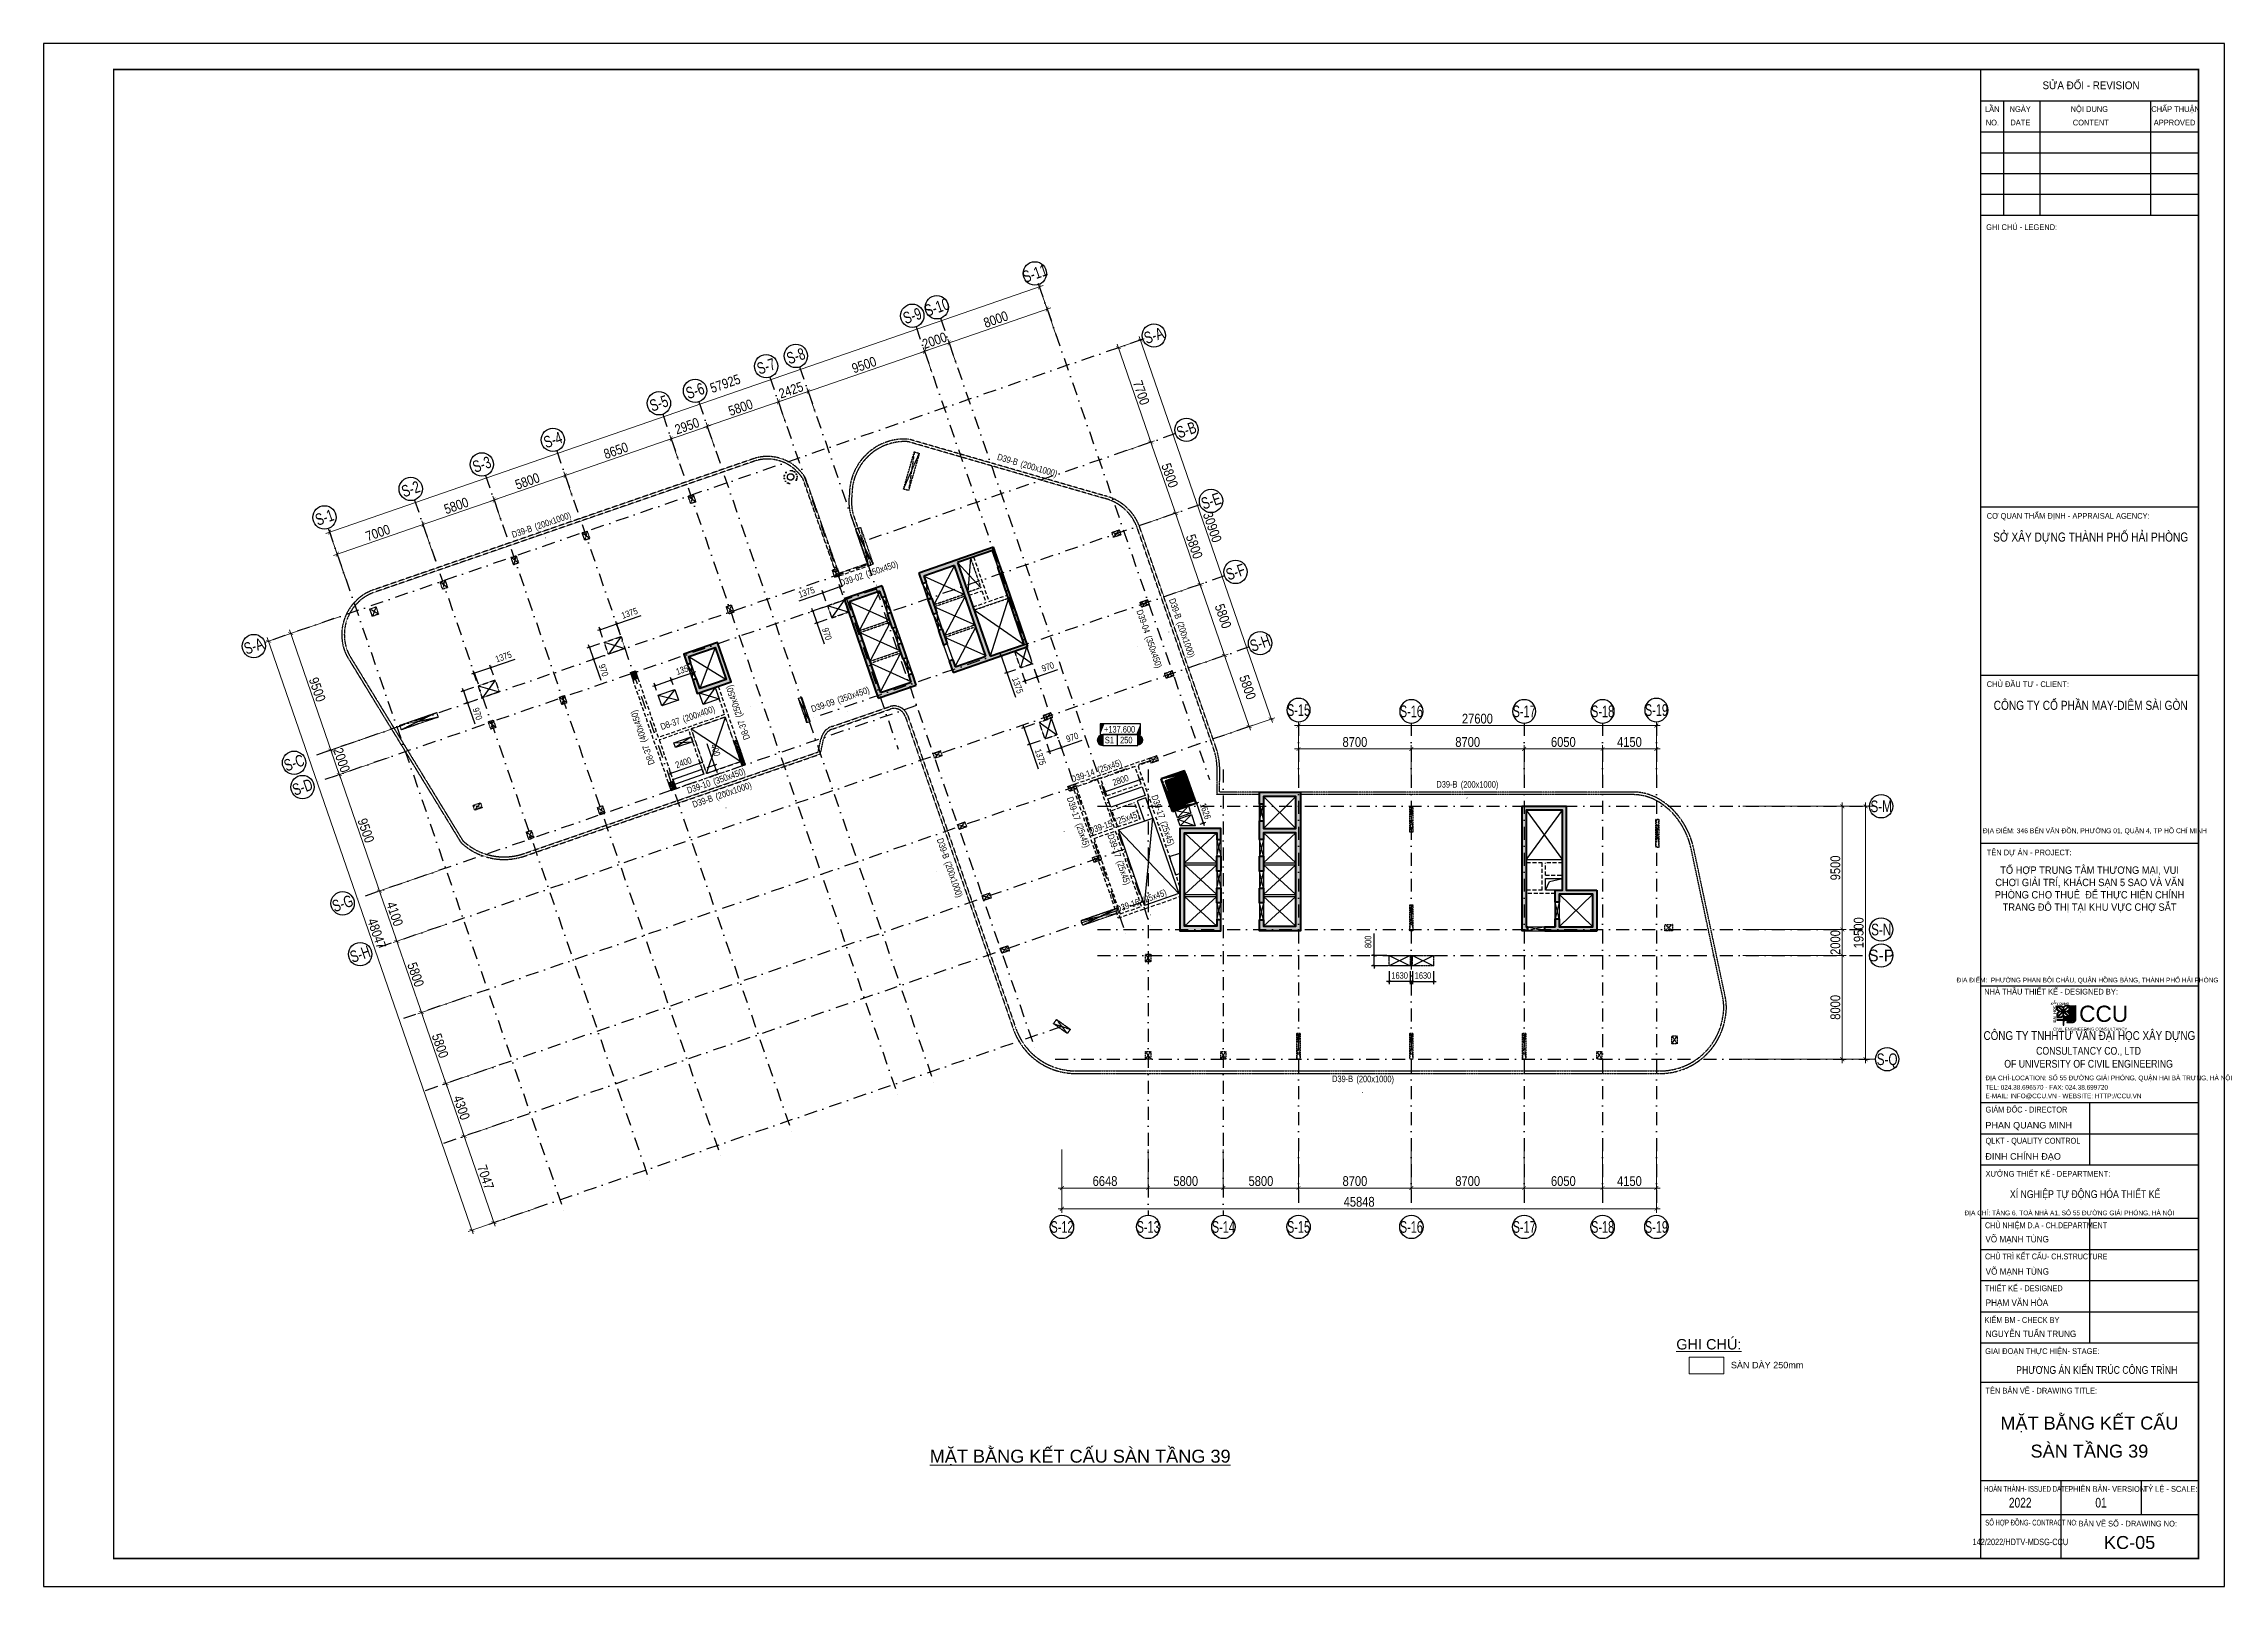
# Model space of a CAD drawing. Header units: millimetres. Extents: x -146681 to 1327256, y -72704 to 46237.
# Drawn here: x 974147 to 1142347, y -72704 to 46237 of the extents above; entities that cross this region are included whole.
import ezdxf
from ezdxf.enums import TextEntityAlignment as Align

# ---------------------------------------------------------------- set-up
doc = ezdxf.new("R2010")
doc.units = ezdxf.units.MM
doc.header["$MEASUREMENT"] = 0
for name, pattern in [('DASHDOT', [1, 0.5, -0.25, 0, -0.25]), ('DASHED', [4.5, 3, -1.5]), ('ST_MBDV Cot vach 220805$0$HIDDEN', [0.375, 0.25, -0.125])]:
    doc.linetypes.add(name, pattern=pattern)
for name, color, linetype in [('AUDIT_I_220807103235-17', 50, 'Continuous'), ('ccu11-Dim', 8, 'Continuous'), ('ccu11-Khuat', 9, 'DASHED'), ('ccu11-Manh', 8, 'Continuous'), ('ccu11-Thay', 7, 'Continuous'), ('ccu12-Chidan', 9, 'Continuous'), ('ccu12-Manh', 8, 'Continuous'), ('ccu12-Text', 31, 'Continuous'), ('KC-Betong', 6, 'Continuous'), ('KC2-DIM', 251, 'Continuous'), ('KT-Dim', 8, 'Continuous'), ('KT-Hatch', 251, 'Continuous'), ('KT-Luoi truc South Tower', 8, 'DASHDOT'), ('ST_MBDV Cot vach 220805$0$AUDIT_I_220805193045-1', 50, 'Continuous'), ('ST_MBDV Cot vach 220805$0$AUDIT_I_220805193045-5', 6, 'Continuous'), ('ST_MBDV Cot vach 220805$0$AUDIT_I_220805193045-6', 250, 'Continuous'), ('TNG', 50, 'Continuous'), ('xref.asix of  podium$0$xref.asix of  podium$0$Xref_ST_MBDV Cot vach 30.7.2022$0$KT-Net cot vach', 6, 'Continuous'), ('Xref_ST_MBDV Cot vach 30.7.2022|Xref_ST_MBDV Cot vach 30.7.2022|Xref_ST_MBDV Cot vach 30.7.2022|Xref_ST_MBDV Cot vach 30.7.2022|A-GRID-SYM', 50, 'Continuous')]:
    doc.layers.add(name, color=color, linetype=linetype)
for name, color, linetype, lineweight in [('ccu12-Tencaukien', 9, 'Continuous', 15), ('KC-Tencaukien', 9, 'Continuous', 15), ('khung', 7, 'Continuous', 60), ('KT-Chu viet', 255, 'Continuous', 20), ('KT-Kich thuoc', 159, 'Continuous', 18), ('KT-Net thay', 7, 'Continuous', 15), ('ST_MBDV Cot vach 220805$0$KT-Net cot vach', 6, 'Continuous', 50), ('ST_MBDV Cot vach 220805$0$Xref_ST_MBDV Cot vach 30.7.2022$0$KT-Net cot vach', 6, 'Continuous', 50), ('TEXT', 7, 'Continuous', 5), ('Xref_ST_MBDV Cot vach 30.7.2022$0$KT-Net cot vach', 6, 'Continuous', 50), ('Xref_ST_MBDV Cot vach 30.7.2022|Xref_ST_MBDV Cot vach 30.7.2022|Xref_ST_MBDV Cot vach 30.7.2022|Xref_ST_MBDV Cot vach 30.7.2022|ccu12-Tencaukien', 9, 'Continuous', 15)]:
    doc.layers.add(name, color=color, linetype=linetype, lineweight=lineweight)
doc.styles.add('51KHUNG TEN$0$khung ten A1$1$Standard', font='', dxfattribs={"width": 0.9})
doc.styles.add('Arial', font='arial.ttf', dxfattribs={"width": 0.7})
doc.styles.add('Arial Narrow', font='ARIALN.TTF')
doc.styles.add('HBA-Text', font='GOTHIC.TTF')
doc.styles.add('Khung ten KT A2$0$Khung A2$0$Khung A2$0$khung ten A1$1$Standard', font='')
doc.styles.add('SD-T2-B', font='arialbd.ttf')
doc.styles.add('ST_MBDV Cot vach 220805$0$HBA-Text', font='GOTHIC.TTF')
doc.styles.get('51KHUNG TEN$0$khung ten A1$1$Standard').set_extended_font_data('.VnArialH')
doc.styles.get('Khung ten KT A2$0$Khung A2$0$Khung A2$0$khung ten A1$1$Standard').set_extended_font_data('.VnArialH')
doc.dimstyles.new('ccu12-200', dxfattribs={"dimscale": 200, "dimtxt": 2.5, "dimasz": 1, "dimexe": 1, "dimexo": 2, "dimgap": 1, "dimtad": 1, "dimdec": 0, "dimdsep": 46, "dimtxsty": 'Arial Narrow', "dimblk": 'ARCHTICK', "dimcen": -1, "dimdle": 1, "dimclrd": 256, "dimclre": 256, "dimclrt": 3, "dimadec": 0, "dimazin": 2, "dimtfac": 0.1, "dimtdec": 0, "dimtmove": 0, "dimatfit": 1, "dimldrblk": 'ARCHTICK', "dimfxl": 1, "dimtvp": 0.833333, "dimtolj": 1, "dimtzin": 12, "dimarcsym": 0})
doc.dimstyles.new('CCU_1-300', dxfattribs={"dimscale": 300, "dimtxt": 2.5, "dimasz": 1, "dimexe": 1, "dimexo": 2, "dimgap": 0.5, "dimtad": 1, "dimdec": 0, "dimdsep": 46, "dimtxsty": 'Arial Narrow', "dimblk": 'ARCHTICK', "dimcen": -1, "dimdle": 1, "dimclrd": 256, "dimclre": 256, "dimclrt": 3, "dimadec": 0, "dimazin": 2, "dimtfac": 0.1, "dimtdec": 0, "dimtix": 1, "dimtmove": 2, "dimatfit": 1, "dimfxl": 1, "dimtvp": 0.833333, "dimtolj": 1, "dimtzin": 12, "dimarcsym": 0})

msp = doc.modelspace()

# ---------------------------------------------------------------- texts
at = {"layer": 'ccu11-Dim', "color": 31, "style": 'Arial'}
for s, p in [('MẶT BẰNG KẾT CẤU', (1131936.7, -60114.9)), ('SÀN TẦNG 39', (1131936.7, -62276.8)), ('KC-05', (1135034.7, -69322.4))]:
    msp.add_text(s, height=1000, dxfattribs=at).set_placement(p, align=Align.MIDDLE_CENTER)
at = {"layer": 'ccu12-Tencaukien', "color": 31, "style": 'Arial'}
msp.add_text('%%uGHI CHÚ:', height=800, dxfattribs=at).set_placement((1102586.3, -54440.6), align=Align.CENTER)
msp.add_text('SÀN DÀY 250mm', height=500, dxfattribs=at).set_placement((1104285.6, -55894.2))
at = {"layer": 'Xref_ST_MBDV Cot vach 30.7.2022|Xref_ST_MBDV Cot vach 30.7.2022|Xref_ST_MBDV Cot vach 30.7.2022|Xref_ST_MBDV Cot vach 30.7.2022|ccu12-Tencaukien', "color": 31, "style": 'Arial'}
msp.add_text('%%UMẶT BẰNG KẾT CẤU SÀN TẦNG 39', height=1000, dxfattribs=at).set_placement((1054094.2, -63167.5, 0.1), align=Align.CENTER)

# ---------------------------------------------------------------- blocks, each defined once
blk = doc.blocks.new('_ArchTick')
at = {"color": 0, "const_width": 0.15}
blk.add_lwpolyline([(-0.5, -0.5), (0.5, 0.5)], dxfattribs=at)
blk = doc.blocks.new('*D469')
at = {"layer": 'Defpoints', "color": 0, "transparency": 16777216}
for p in [(-45982, 48779), (-41521, 44184), (-44090, 43297, 0)]:
    blk.add_point(p, dxfattribs=at)
at = {"layer": 'KT-Kich thuoc', "lineweight": -2, "transparency": 16777216}
for p, q in [((-45415, 48975), (-43130, 49764)), ((-43511, 49950), (-41423, 43900)), ((-43523, 43493), (-41237, 44282))]:
    blk.add_line(p, q, dxfattribs=at)
at = {"layer": 'KT-Kich thuoc', "lineweight": -2, "transparency": 16777216, "xscale": 300, "yscale": 300, "zscale": 300}
for p, rotation in [((-43414, 49666), 109.0471074798708), ((-41521, 44184), 289.0471074798708)]:
    blk.add_blockref('_ArchTick', p, dxfattribs=dict(at, rotation=rotation))
at = {"layer": 'KT-Kich thuoc', "color": 3, "transparency": 16777216, "insert": (-41963, 47099), "char_height": 750, "attachment_point": 5, "rotation": 289.04711, "style": 'Arial Narrow'}
blk.add_mtext('\\A1;5800', dxfattribs=at)
blk = doc.blocks.new('*D470')
at = {"layer": 'Defpoints', "color": 0, "transparency": 16777216}
for p in [(-47874, 54262, 0), (-45982, 48779), (-43413, 49666)]:
    blk.add_point(p, dxfattribs=at)
at = {"layer": 'KT-Kich thuoc', "lineweight": -2, "transparency": 16777216}
for p, q in [((-47307, 54458), (-45022, 55247)), ((-45404, 55432), (-43315, 49383)), ((-45415, 48975), (-43129, 49764))]:
    blk.add_line(p, q, dxfattribs=at)
at = {"layer": 'KT-Kich thuoc', "lineweight": -2, "transparency": 16777216, "xscale": 300, "yscale": 300, "zscale": 300}
for p, rotation in [((-45306, 55149), 109.0471074798708), ((-43413, 49666), 289.0471074798708)]:
    blk.add_blockref('_ArchTick', p, dxfattribs=dict(at, rotation=rotation))
at = {"layer": 'KT-Kich thuoc', "color": 3, "transparency": 16777216, "insert": (-43856, 52582), "char_height": 750, "attachment_point": 5, "rotation": 289.04711, "style": 'Arial Narrow'}
blk.add_mtext('\\A1;5800', dxfattribs=at)
blk = doc.blocks.new('*D471')
at = {"layer": 'Defpoints', "color": 0, "transparency": 16777216}
for p in [(-107244, 41911, 0), (-103322, 33214, 0), (-108556, 31407)]:
    blk.add_point(p, dxfattribs=at)
at = {"layer": 'KT-Kich thuoc', "lineweight": -2, "transparency": 16777216}
for p, q in [((-107811, 41715), (-111940, 40289)), ((-111755, 40671), (-108459, 31124)), ((-103889, 33019), (-108840, 31309))]:
    blk.add_line(p, q, dxfattribs=at)
at = {"layer": 'KT-Kich thuoc', "lineweight": -2, "transparency": 16777216, "xscale": 300, "yscale": 300, "zscale": 300}
for p, rotation in [((-111657, 40387), 109.0471379637702), ((-108556, 31407), 289.0471379637702)]:
    blk.add_blockref('_ArchTick', p, dxfattribs=dict(at, rotation=rotation))
at = {"layer": 'KT-Kich thuoc', "color": 3, "transparency": 16777216, "insert": (-109603, 36071), "char_height": 750, "attachment_point": 5, "rotation": 289.04714, "style": 'Arial Narrow'}
blk.add_mtext('\\A1;9500', dxfattribs=at)
blk = doc.blocks.new('*D472')
at = {"layer": 'Defpoints', "color": 0, "transparency": 16777216}
for p in [(-103491, 31041, 0), (-99707, 22296), (-104803, 20537)]:
    blk.add_point(p, dxfattribs=at)
at = {"layer": 'KT-Kich thuoc', "lineweight": -2, "transparency": 16777216}
for p, q in [((-104058, 30845), (-108187, 29419)), ((-108002, 29801), (-104706, 20253)), ((-100274, 22101), (-105087, 20439))]:
    blk.add_line(p, q, dxfattribs=at)
at = {"layer": 'KT-Kich thuoc', "lineweight": -2, "transparency": 16777216, "xscale": 300, "yscale": 300, "zscale": 300}
for p, rotation in [((-107904, 29517), 109.0471379637702), ((-104803, 20537), 289.0471379637702)]:
    blk.add_blockref('_ArchTick', p, dxfattribs=dict(at, rotation=rotation))
at = {"layer": 'KT-Kich thuoc', "color": 3, "transparency": 16777216, "insert": (-105850, 25201), "char_height": 750, "attachment_point": 5, "rotation": 289.04714, "style": 'Arial Narrow'}
blk.add_mtext('\\A1;9500', dxfattribs=at)
blk = doc.blocks.new('*D473')
at = {"layer": 'Defpoints', "color": 0, "transparency": 16777216}
for p in [(-104143, 32931, 0), (-103491, 31041, 0), (-107904, 29517)]:
    blk.add_point(p, dxfattribs=at)
at = {"layer": 'KT-Kich thuoc', "lineweight": -2, "transparency": 16777216}
for p, q in [((-104711, 32735), (-108840, 31310)), ((-108557, 31407), (-108654, 31691)), ((-108557, 31407), (-107904, 29517)), ((-104058, 30845), (-108187, 29419)), ((-107904, 29517), (-107806, 29233))]:
    blk.add_line(p, q, dxfattribs=at)
at = {"layer": 'KT-Kich thuoc', "lineweight": -2, "transparency": 16777216, "xscale": 300, "yscale": 300, "zscale": 300}
for p, rotation in [((-108557, 31407), 289.0471379637702), ((-107904, 29517), 109.0471379637702)]:
    blk.add_blockref('_ArchTick', p, dxfattribs=dict(at, rotation=rotation))
at = {"layer": 'KT-Kich thuoc', "color": 3, "transparency": 16777216, "insert": (-107726, 30636), "char_height": 750, "attachment_point": 5, "rotation": 289.04714, "style": 'Arial Narrow'}
blk.add_mtext('\\A1;2000', dxfattribs=at)
blk = doc.blocks.new('ST_MBDV Cot vach 220805$0$GRID-SYM-flat-103')
at = {"layer": 'ST_MBDV Cot vach 220805$0$AUDIT_I_220805193045-1'}
blk.add_circle((0, 0, 0), 900, dxfattribs=at)
at = {"layer": 'ST_MBDV Cot vach 220805$0$AUDIT_I_220805193045-1', "style": 'ST_MBDV Cot vach 220805$0$HBA-Text'}
blk.add_attdef('GRID', text='', height=900, rotation=19.04714, dxfattribs=at).set_placement((0, 0, 0), align=Align.MIDDLE_CENTER)
blk = doc.blocks.new('*D474')
at = {"layer": 'Defpoints', "color": 0, "transparency": 16777216}
for p in [(-44089, 43297, 0), (-39628, 38701), (-42197, 37814, 0)]:
    blk.add_point(p, dxfattribs=at)
at = {"layer": 'KT-Kich thuoc', "lineweight": -2, "transparency": 16777216}
for p, q in [((-43522, 43493), (-41237, 44282)), ((-41619, 44467), (-39530, 38418)), ((-41630, 38010), (-39344, 38799))]:
    blk.add_line(p, q, dxfattribs=at)
at = {"layer": 'KT-Kich thuoc', "lineweight": -2, "transparency": 16777216, "xscale": 300, "yscale": 300, "zscale": 300}
for p, rotation in [((-41521, 44184), 109.0471074798708), ((-39628, 38701), 289.0471074798708)]:
    blk.add_blockref('_ArchTick', p, dxfattribs=dict(at, rotation=rotation))
at = {"layer": 'KT-Kich thuoc', "color": 3, "transparency": 16777216, "insert": (-39739, 41731), "char_height": 750, "attachment_point": 5, "rotation": 289.04711, "style": 'Arial Narrow'}
blk.add_mtext('\\A1;5800', dxfattribs=at)
blk = doc.blocks.new('*D475')
at = {"layer": 'Defpoints', "color": 0, "transparency": 16777216}
for p in [(-42197, 37814, 0), (-40305, 32332, 0), (-37735, 33219)]:
    blk.add_point(p, dxfattribs=at)
at = {"layer": 'KT-Kich thuoc', "lineweight": -2, "transparency": 16777216}
for p, q in [((-41630, 38010), (-39344, 38799)), ((-39726, 38985), (-37637, 32935)), ((-39737, 32528), (-37452, 33317))]:
    blk.add_line(p, q, dxfattribs=at)
at = {"layer": 'KT-Kich thuoc', "lineweight": -2, "transparency": 16777216, "xscale": 300, "yscale": 300, "zscale": 300}
for p, rotation in [((-39628, 38701), 109.0471074798708), ((-37735, 33219), 289.0471074798708)]:
    blk.add_blockref('_ArchTick', p, dxfattribs=dict(at, rotation=rotation))
at = {"layer": 'KT-Kich thuoc', "color": 3, "transparency": 16777216, "insert": (-37846, 36248), "char_height": 750, "attachment_point": 5, "rotation": 289.04711, "style": 'Arial Narrow'}
blk.add_mtext('\\A1;5800', dxfattribs=at)
blk = doc.blocks.new('*D476')
at = {"layer": 'Defpoints', "color": 0, "transparency": 16777216}
for p in [(-52171, 1204), (-6323, 1204), (-6323, -3959)]:
    blk.add_point(p, dxfattribs=at)
at = {"layer": 'KT-Kich thuoc', "lineweight": -2, "transparency": 16777216}
for p, q in [((-52171, 604), (-52171, -4259)), ((-6323, 604), (-6323, -4259)), ((-52471, -3959), (-6023, -3959))]:
    blk.add_line(p, q, dxfattribs=at)
at = {"layer": 'KT-Kich thuoc', "lineweight": -2, "transparency": 16777216, "xscale": 300, "yscale": 300, "zscale": 300, "rotation": 180}
blk.add_blockref('_ArchTick', (-52171, -3959), dxfattribs=at)
at = {"layer": 'KT-Kich thuoc', "lineweight": -2, "transparency": 16777216, "xscale": 300, "yscale": 300, "zscale": 300}
blk.add_blockref('_ArchTick', (-6323, -3959), dxfattribs=at)
at = {"layer": 'KT-Kich thuoc', "color": 3, "transparency": 16777216, "insert": (-29247, -3426), "char_height": 750, "attachment_point": 5, "style": 'Arial Narrow'}
blk.add_mtext('\\A1;45848', dxfattribs=at)
blk = doc.blocks.new('*D477')
at = {"layer": 'Defpoints', "color": 0, "transparency": 16777216}
for p in [(-265, 27070), (-265, 7570), (9819, 7570)]:
    blk.add_point(p, dxfattribs=at)
at = {"layer": 'KT-Kich thuoc', "lineweight": -2, "transparency": 16777216}
for p, q in [((335, 27070), (10119, 27070)), ((9819, 27370), (9819, 7270)), ((335, 7570), (10119, 7570))]:
    blk.add_line(p, q, dxfattribs=at)
at = {"layer": 'KT-Kich thuoc', "lineweight": -2, "transparency": 16777216, "xscale": 300, "yscale": 300, "zscale": 300}
for p, rotation in [((9819, 27070), 90), ((9819, 7570), 270)]:
    blk.add_blockref('_ArchTick', p, dxfattribs=dict(at, rotation=rotation))
at = {"layer": 'KT-Kich thuoc', "color": 3, "transparency": 16777216, "insert": (9286, 17320), "char_height": 750, "attachment_point": 5, "rotation": 90, "style": 'Arial Narrow'}
blk.add_mtext('\\A1;19500', dxfattribs=at)
blk = doc.blocks.new('*D478')
at = {"layer": 'Defpoints', "color": 0, "transparency": 16777216}
for p in [(-52171, 1204), (-45523, 1204, 0), (-45523, -2359)]:
    blk.add_point(p, dxfattribs=at)
at = {"layer": 'KT-Kich thuoc', "lineweight": -2, "transparency": 16777216}
for p, q in [((-52171, 604), (-52171, -2659)), ((-45523, 604), (-45523, -2659)), ((-52471, -2359), (-45223, -2359))]:
    blk.add_line(p, q, dxfattribs=at)
at = {"layer": 'KT-Kich thuoc', "lineweight": -2, "transparency": 16777216, "xscale": 300, "yscale": 300, "zscale": 300, "rotation": 180}
blk.add_blockref('_ArchTick', (-52171, -2359), dxfattribs=at)
at = {"layer": 'KT-Kich thuoc', "lineweight": -2, "transparency": 16777216, "xscale": 300, "yscale": 300, "zscale": 300}
blk.add_blockref('_ArchTick', (-45523, -2359), dxfattribs=at)
at = {"layer": 'KT-Kich thuoc', "color": 3, "transparency": 16777216, "insert": (-48847, -1826), "char_height": 750, "attachment_point": 5, "style": 'Arial Narrow'}
blk.add_mtext('\\A1;6648', dxfattribs=at)
blk = doc.blocks.new('*D479')
at = {"layer": 'Defpoints', "color": 0, "transparency": 16777216}
for p in [(-110864, 40661, 0), (-91942, -3636), (-97678, -5616)]:
    blk.add_point(p, dxfattribs=at)
at = {"layer": 'KT-Kich thuoc', "lineweight": -2, "transparency": 16777216}
for p, q in [((-111431, 40465), (-113642, 39702)), ((-113456, 40083), (-97581, -5900)), ((-92509, -3831), (-97962, -5714))]:
    blk.add_line(p, q, dxfattribs=at)
at = {"layer": 'KT-Kich thuoc', "lineweight": -2, "transparency": 16777216, "xscale": 300, "yscale": 300, "zscale": 300}
for p, rotation in [((-113358, 39800), 109.0471379637702), ((-97678, -5616), 289.0471379637702)]:
    blk.add_blockref('_ArchTick', p, dxfattribs=dict(at, rotation=rotation))
at = {"layer": 'KT-Kich thuoc', "color": 3, "transparency": 16777216, "insert": (-105015, 17266), "char_height": 750, "attachment_point": 5, "rotation": 289.04714, "style": 'Arial Narrow'}
blk.add_mtext('\\A1;48047', dxfattribs=at)
blk = doc.blocks.new('*D480')
at = {"layer": 'Defpoints', "color": 0, "transparency": 16777216}
for p in [(-100390, 22061, 0), (-99052, 18185, 0), (-103465, 16661)]:
    blk.add_point(p, dxfattribs=at)
at = {"layer": 'KT-Kich thuoc', "lineweight": -2, "transparency": 16777216}
for p, q in [((-100958, 21865), (-105087, 20439)), ((-104901, 20820), (-103368, 16378)), ((-99620, 17989), (-103749, 16563))]:
    blk.add_line(p, q, dxfattribs=at)
at = {"layer": 'KT-Kich thuoc', "lineweight": -2, "transparency": 16777216, "xscale": 300, "yscale": 300, "zscale": 300}
for p, rotation in [((-104803, 20537), 109.0471379637702), ((-103465, 16661), 289.0471379637702)]:
    blk.add_blockref('_ArchTick', p, dxfattribs=dict(at, rotation=rotation))
at = {"layer": 'KT-Kich thuoc', "color": 3, "transparency": 16777216, "insert": (-103631, 18773), "char_height": 750, "attachment_point": 5, "rotation": 289.04714, "style": 'Arial Narrow'}
blk.add_mtext('\\A1;4100', dxfattribs=at)
blk = doc.blocks.new('*D481')
at = {"layer": 'Defpoints', "color": 0, "transparency": 16777216}
for p in [(-99052, 18185, 0), (-97162, 12702, 0), (-101573, 11179)]:
    blk.add_point(p, dxfattribs=at)
at = {"layer": 'KT-Kich thuoc', "lineweight": -2, "transparency": 16777216}
for p, q in [((-99620, 17989), (-103749, 16564)), ((-103563, 16945), (-101475, 10896)), ((-97729, 12506), (-101856, 11081))]:
    blk.add_line(p, q, dxfattribs=at)
at = {"layer": 'KT-Kich thuoc', "lineweight": -2, "transparency": 16777216, "xscale": 300, "yscale": 300, "zscale": 300}
for p, rotation in [((-103466, 16662), 109.0471379637702), ((-101573, 11179), 289.0471379637702)]:
    blk.add_blockref('_ArchTick', p, dxfattribs=dict(at, rotation=rotation))
at = {"layer": 'KT-Kich thuoc', "color": 3, "transparency": 16777216, "insert": (-102015, 14094), "char_height": 750, "attachment_point": 5, "rotation": 289.04714, "style": 'Arial Narrow'}
blk.add_mtext('\\A1;5800', dxfattribs=at)
blk = doc.blocks.new('*D482')
at = {"layer": 'Defpoints', "color": 0, "transparency": 16777216}
for p in [(-97162, 12702, 0), (-95267, 7220, 0), (-99682, 5696)]:
    blk.add_point(p, dxfattribs=at)
at = {"layer": 'KT-Kich thuoc', "lineweight": -2, "transparency": 16777216}
for p, q in [((-97729, 12506), (-101858, 11080)), ((-101673, 11462), (-99584, 5412)), ((-95834, 7024), (-99966, 5598))]:
    blk.add_line(p, q, dxfattribs=at)
at = {"layer": 'KT-Kich thuoc', "lineweight": -2, "transparency": 16777216, "xscale": 300, "yscale": 300, "zscale": 300}
for p, rotation in [((-101575, 11178), 109.0471379637702), ((-99682, 5696), 289.0471379637702)]:
    blk.add_blockref('_ArchTick', p, dxfattribs=dict(at, rotation=rotation))
at = {"layer": 'KT-Kich thuoc', "color": 3, "transparency": 16777216, "insert": (-100125, 8611), "char_height": 750, "attachment_point": 5, "rotation": 289.04714, "style": 'Arial Narrow'}
blk.add_mtext('\\A1;5800', dxfattribs=at)
blk = doc.blocks.new('*D483')
at = {"layer": 'Defpoints', "color": 0, "transparency": 16777216}
for p in [(-95267, 7220, 0), (-93864, 3156, 0), (-98277, 1632)]:
    blk.add_point(p, dxfattribs=at)
at = {"layer": 'KT-Kich thuoc', "lineweight": -2, "transparency": 16777216}
for p, q in [((-95834, 7024), (-99963, 5599)), ((-99778, 5980), (-98179, 1348)), ((-94431, 2960), (-98560, 1534))]:
    blk.add_line(p, q, dxfattribs=at)
at = {"layer": 'KT-Kich thuoc', "lineweight": -2, "transparency": 16777216, "xscale": 300, "yscale": 300, "zscale": 300}
for p, rotation in [((-99680, 5697), 109.0471379637702), ((-98277, 1632), 289.0471379637702)]:
    blk.add_blockref('_ArchTick', p, dxfattribs=dict(at, rotation=rotation))
at = {"layer": 'KT-Kich thuoc', "color": 3, "transparency": 16777216, "insert": (-98475, 3838), "char_height": 750, "attachment_point": 5, "rotation": 289.04714, "style": 'Arial Narrow'}
blk.add_mtext('\\A1;4300', dxfattribs=at)
blk = doc.blocks.new('*D484')
at = {"layer": 'Defpoints', "color": 0, "transparency": 16777216}
for p in [(-93864, 3156, 0), (-95977, -5029), (-91564, -3505, 0)]:
    blk.add_point(p, dxfattribs=at)
at = {"layer": 'KT-Kich thuoc', "lineweight": -2, "transparency": 16777216}
for p, q in [((-94431, 2960), (-98560, 1534)), ((-98375, 1916), (-95879, -5312)), ((-92131, -3701), (-96261, -5127))]:
    blk.add_line(p, q, dxfattribs=at)
at = {"layer": 'KT-Kich thuoc', "lineweight": -2, "transparency": 16777216, "xscale": 300, "yscale": 300, "zscale": 300}
for p, rotation in [((-98277, 1632), 109.0471379637702), ((-95977, -5029), 289.0471379637702)]:
    blk.add_blockref('_ArchTick', p, dxfattribs=dict(at, rotation=rotation))
at = {"layer": 'KT-Kich thuoc', "color": 3, "transparency": 16777216, "insert": (-96623, -1524), "char_height": 750, "attachment_point": 5, "rotation": 289.04714, "style": 'Arial Narrow'}
blk.add_mtext('\\A1;7047', dxfattribs=at)
blk = doc.blocks.new('*D485')
at = {"layer": 'Defpoints', "color": 0, "transparency": 16777216}
for p in [(-52359, 62652), (-108654, 48212), (-107112, 43748, 0)]:
    blk.add_point(p, dxfattribs=at)
at = {"layer": 'KT-Kich thuoc', "lineweight": -2, "transparency": 16777216}
for p, q in [((-52555, 63219), (-53998, 67400)), ((-53617, 67214), (-108937, 48114)), ((-107308, 44315), (-108751, 48496))]:
    blk.add_line(p, q, dxfattribs=at)
at = {"layer": 'KT-Kich thuoc', "lineweight": -2, "transparency": 16777216, "xscale": 300, "yscale": 300, "zscale": 300}
for p, rotation in [((-53900, 67116), 19.04771637789532), ((-108654, 48212), 199.0477163778953)]:
    blk.add_blockref('_ArchTick', p, dxfattribs=dict(at, rotation=rotation))
at = {"layer": 'KT-Kich thuoc', "color": 3, "transparency": 16777216, "insert": (-78140, 59662), "char_height": 750, "attachment_point": 5, "rotation": 19.04772, "style": 'Arial Narrow'}
blk.add_mtext('\\A1;57925', dxfattribs=at)
blk = doc.blocks.new('*D486')
at = {"layer": 'Defpoints', "color": 0, "transparency": 16777216}
for p in [(-101450, 48795), (-100280, 45407), (-106897, 43123)]:
    blk.add_point(p, dxfattribs=at)
at = {"layer": 'KT-Kich thuoc', "lineweight": -2, "transparency": 16777216}
for p, q in [((-108350, 46413), (-101166, 48893)), ((-100476, 45974), (-101548, 49079)), ((-107092, 43690), (-108164, 46794))]:
    blk.add_line(p, q, dxfattribs=at)
for p, xscale, yscale, zscale, rotation in [((-101450, 48795), 300, 300, 300, 19.04713796427213), ((-108066, 46511), 300.0000000000001, 300.0000000000001, 300.0000000000001, 199.0471379642721)]:
    blk.add_blockref('_ArchTick', p, dxfattribs=dict(at, xscale=xscale, yscale=yscale, zscale=zscale, rotation=rotation))
at = {"layer": 'KT-Kich thuoc', "color": 3, "transparency": 16777216, "insert": (-104932, 48157), "char_height": 750, "attachment_point": 5, "rotation": 19.04714, "style": 'Arial Narrow'}
blk.add_mtext('\\A1;7000', dxfattribs=at)
blk = doc.blocks.new('*D487')
at = {"layer": 'Defpoints', "color": 0, "transparency": 16777216}
for p in [(-95967, 50688), (-95220, 48523), (-100280, 45407)]:
    blk.add_point(p, dxfattribs=at)
at = {"layer": 'KT-Kich thuoc', "lineweight": -2, "transparency": 16777216}
for p, q in [((-101733, 48697), (-95684, 50786)), ((-95415, 49090), (-96065, 50972)), ((-100476, 45974), (-101548, 49079))]:
    blk.add_line(p, q, dxfattribs=at)
for p, xscale, yscale, zscale, rotation in [((-95967, 50688), 300, 300, 300, 19.04713796427213), ((-101450, 48795), 300.0000000000001, 300.0000000000001, 300.0000000000001, 199.0471379642721)]:
    blk.add_blockref('_ArchTick', p, dxfattribs=dict(at, xscale=xscale, yscale=yscale, zscale=zscale, rotation=rotation))
at = {"layer": 'KT-Kich thuoc', "color": 3, "transparency": 16777216, "insert": (-98882, 50245), "char_height": 750, "attachment_point": 5, "rotation": 19.04714, "style": 'Arial Narrow'}
blk.add_mtext('\\A1;5800', dxfattribs=at)
blk = doc.blocks.new('*D488')
at = {"layer": 'Defpoints', "color": 0, "transparency": 16777216}
for p in [(-90485, 52581), (-89737, 50415), (-95220, 48523)]:
    blk.add_point(p, dxfattribs=at)
at = {"layer": 'KT-Kich thuoc', "lineweight": -2, "transparency": 16777216}
for p, q in [((-96251, 50590), (-90201, 52679)), ((-89933, 50983), (-90583, 52864)), ((-95415, 49090), (-96065, 50972))]:
    blk.add_line(p, q, dxfattribs=at)
for p, xscale, yscale, zscale, rotation in [((-90485, 52581), 300, 300, 300, 19.04713796427213), ((-95967, 50688), 300.0000000000001, 300.0000000000001, 300.0000000000001, 199.0471379642721)]:
    blk.add_blockref('_ArchTick', p, dxfattribs=dict(at, xscale=xscale, yscale=yscale, zscale=zscale, rotation=rotation))
at = {"layer": 'KT-Kich thuoc', "color": 3, "transparency": 16777216, "insert": (-93400, 52138), "char_height": 750, "attachment_point": 5, "rotation": 19.04714, "style": 'Arial Narrow'}
blk.add_mtext('\\A1;5800', dxfattribs=at)
blk = doc.blocks.new('*D489')
at = {"layer": 'Defpoints', "color": 0, "transparency": 16777216}
for p in [(-82308, 55404), (-81561, 53238), (-89737, 50415)]:
    blk.add_point(p, dxfattribs=at)
at = {"layer": 'KT-Kich thuoc', "lineweight": -2, "transparency": 16777216}
for p, q in [((-81757, 53805), (-82406, 55687)), ((-90768, 52483), (-82025, 55502)), ((-89933, 50983), (-90583, 52864))]:
    blk.add_line(p, q, dxfattribs=at)
for p, xscale, yscale, zscale, rotation in [((-82308, 55404), 300, 300, 300, 19.04713796427213), ((-90485, 52581), 300.0000000000001, 300.0000000000001, 300.0000000000001, 199.0471379642721)]:
    blk.add_blockref('_ArchTick', p, dxfattribs=dict(at, xscale=xscale, yscale=yscale, zscale=zscale, rotation=rotation))
at = {"layer": 'KT-Kich thuoc', "color": 3, "transparency": 16777216, "insert": (-86570, 54496), "char_height": 750, "attachment_point": 5, "rotation": 19.04714, "style": 'Arial Narrow'}
blk.add_mtext('\\A1;8650', dxfattribs=at)
blk = doc.blocks.new('*D490')
at = {"layer": 'Defpoints', "color": 0, "transparency": 16777216}
for p in [(-79520, 56366), (-78772, 54201), (-81561, 53238)]:
    blk.add_point(p, dxfattribs=at)
at = {"layer": 'KT-Kich thuoc', "lineweight": -2, "transparency": 16777216}
for p, q in [((-82592, 55306), (-79236, 56464)), ((-81757, 53805), (-82406, 55687)), ((-78968, 54768), (-79618, 56650))]:
    blk.add_line(p, q, dxfattribs=at)
for p, xscale, yscale, zscale, rotation in [((-82308, 55404), 300.0000000000001, 300.0000000000001, 300.0000000000001, 199.0471379642721), ((-79520, 56366), 300, 300, 300, 19.04713796427213)]:
    blk.add_blockref('_ArchTick', p, dxfattribs=dict(at, xscale=xscale, yscale=yscale, zscale=zscale, rotation=rotation))
at = {"layer": 'KT-Kich thuoc', "color": 3, "transparency": 16777216, "insert": (-81088, 56389), "char_height": 750, "attachment_point": 5, "rotation": 19.04714, "style": 'Arial Narrow'}
blk.add_mtext('\\A1;2950', dxfattribs=at)
blk = doc.blocks.new('*D491')
at = {"layer": 'Defpoints', "color": 0, "transparency": 16777216}
for p in [(-74037, 58259), (-73290, 56094), (-78772, 54201)]:
    blk.add_point(p, dxfattribs=at)
at = {"layer": 'KT-Kich thuoc', "lineweight": -2, "transparency": 16777216}
for p, q in [((-79803, 56269), (-73754, 58357)), ((-73486, 56661), (-74135, 58543)), ((-78968, 54768), (-79618, 56650))]:
    blk.add_line(p, q, dxfattribs=at)
for p, xscale, yscale, zscale, rotation in [((-74037, 58259), 300, 300, 300, 19.04713796427213), ((-79520, 56366), 300.0000000000001, 300.0000000000001, 300.0000000000001, 199.0471379642721)]:
    blk.add_blockref('_ArchTick', p, dxfattribs=dict(at, xscale=xscale, yscale=yscale, zscale=zscale, rotation=rotation))
at = {"layer": 'KT-Kich thuoc', "color": 3, "transparency": 16777216, "insert": (-76953, 57817), "char_height": 750, "attachment_point": 5, "rotation": 19.04714, "style": 'Arial Narrow'}
blk.add_mtext('\\A1;5800', dxfattribs=at)
blk = doc.blocks.new('*D492')
at = {"layer": 'Defpoints', "color": 0, "transparency": 16777216}
for p in [(-71745, 59051), (-73290, 56094), (-70998, 56885)]:
    blk.add_point(p, dxfattribs=at)
at = {"layer": 'KT-Kich thuoc', "lineweight": -2, "transparency": 16777216}
for p, q in [((-74321, 58161), (-71462, 59149)), ((-71193, 57452), (-71843, 59334)), ((-73486, 56661), (-74135, 58543))]:
    blk.add_line(p, q, dxfattribs=at)
for p, xscale, yscale, zscale, rotation in [((-71745, 59051), 300, 300, 300, 19.04713796427213), ((-74037, 58259), 300.0000000000001, 300.0000000000001, 300.0000000000001, 199.0471379642721)]:
    blk.add_blockref('_ArchTick', p, dxfattribs=dict(at, xscale=xscale, yscale=yscale, zscale=zscale, rotation=rotation))
at = {"layer": 'KT-Kich thuoc', "color": 3, "transparency": 16777216, "insert": (-73065, 59159), "char_height": 750, "attachment_point": 5, "rotation": 19.04714, "style": 'Arial Narrow'}
blk.add_mtext('\\A1;2425', dxfattribs=at)
blk = doc.blocks.new('*D493')
at = {"layer": 'Defpoints', "color": 0, "transparency": 16777216}
for p in [(-62765, 62151), (-62018, 59985), (-70998, 56885)]:
    blk.add_point(p, dxfattribs=at)
at = {"layer": 'KT-Kich thuoc', "lineweight": -2, "transparency": 16777216}
for p, q in [((-72029, 58953), (-62482, 62249)), ((-62214, 60553), (-62863, 62435)), ((-71193, 57452), (-71843, 59334))]:
    blk.add_line(p, q, dxfattribs=at)
for p, xscale, yscale, zscale, rotation in [((-62765, 62151), 300, 300, 300, 19.04713796427213), ((-71745, 59051), 300.0000000000001, 300.0000000000001, 300.0000000000001, 199.0471379642721)]:
    blk.add_blockref('_ArchTick', p, dxfattribs=dict(at, xscale=xscale, yscale=yscale, zscale=zscale, rotation=rotation))
at = {"layer": 'KT-Kich thuoc', "color": 3, "transparency": 16777216, "insert": (-67429, 61105), "char_height": 750, "attachment_point": 5, "rotation": 19.04714, "style": 'Arial Narrow'}
blk.add_mtext('\\A1;9500', dxfattribs=at)
blk = doc.blocks.new('*D494')
at = {"layer": 'Defpoints', "color": 0, "transparency": 16777216}
for p in [(-60875, 62804), (-60127, 60638), (-62018, 59985)]:
    blk.add_point(p, dxfattribs=at)
at = {"layer": 'KT-Kich thuoc', "lineweight": -2, "transparency": 16777216}
for p, q in [((-62214, 60553), (-62863, 62435)), ((-62765, 62151), (-60875, 62804)), ((-60323, 61205), (-60973, 63087)), ((-60875, 62804), (-60591, 62902)), ((-62765, 62151), (-63049, 62053))]:
    blk.add_line(p, q, dxfattribs=at)
for p, xscale, yscale, zscale, rotation in [((-62765, 62151), 300, 300, 300, 19.04713796427217), ((-60875, 62804), 300.0000000000001, 300.0000000000001, 300.0000000000001, 199.0471379642721)]:
    blk.add_blockref('_ArchTick', p, dxfattribs=dict(at, xscale=xscale, yscale=yscale, zscale=zscale, rotation=rotation))
at = {"layer": 'KT-Kich thuoc', "color": 3, "transparency": 16777216, "insert": (-61994, 62981), "char_height": 750, "attachment_point": 5, "rotation": 19.04714, "style": 'Arial Narrow'}
blk.add_mtext('\\A1;2000', dxfattribs=at)
blk = doc.blocks.new('*D495')
at = {"layer": 'Defpoints', "color": 0, "transparency": 16777216}
for p in [(-53313, 65414), (-52565, 63249), (-60127, 60638)]:
    blk.add_point(p, dxfattribs=at)
at = {"layer": 'KT-Kich thuoc', "lineweight": -2, "transparency": 16777216}
for p, q in [((-52761, 63816), (-53411, 65698)), ((-61158, 62706), (-53029, 65512)), ((-60323, 61205), (-60973, 63087))]:
    blk.add_line(p, q, dxfattribs=at)
for p, xscale, yscale, zscale, rotation in [((-53313, 65414), 300, 300, 300, 19.04713796427213), ((-60875, 62804), 300.0000000000001, 300.0000000000001, 300.0000000000001, 199.0471379642721)]:
    blk.add_blockref('_ArchTick', p, dxfattribs=dict(at, xscale=xscale, yscale=yscale, zscale=zscale, rotation=rotation))
at = {"layer": 'KT-Kich thuoc', "color": 3, "transparency": 16777216, "insert": (-57268, 64613), "char_height": 750, "attachment_point": 5, "rotation": 19.04714, "style": 'Arial Narrow'}
blk.add_mtext('\\A1;8000', dxfattribs=at)
blk = doc.blocks.new('*D453')
at = {"layer": 'Defpoints', "color": 0, "transparency": 16777216}
for p in [(-48876, 62062, 0), (-36033, 33807), (-38792, 32854, 0)]:
    blk.add_point(p, dxfattribs=at)
at = {"layer": 'KT-Kich thuoc', "lineweight": -2, "transparency": 16777216}
for p, q in [((-48308, 62258), (-45834, 63113)), ((-46215, 63298), (-35935, 33523)), ((-38225, 33050), (-35749, 33904))]:
    blk.add_line(p, q, dxfattribs=at)
at = {"layer": 'KT-Kich thuoc', "lineweight": -2, "transparency": 16777216, "xscale": 300, "yscale": 300, "zscale": 300}
for p, rotation in [((-46117, 63015), 109.0471074798708), ((-36033, 33807), 289.0471074798708)]:
    blk.add_blockref('_ArchTick', p, dxfattribs=dict(at, rotation=rotation))
at = {"layer": 'KT-Kich thuoc', "color": 3, "transparency": 16777216, "insert": (-40571, 48585), "char_height": 750, "attachment_point": 5, "rotation": 289.04711, "style": 'Arial Narrow'}
blk.add_mtext('\\A1;30900', dxfattribs=at)
blk = doc.blocks.new('*D454')
at = {"layer": 'Defpoints', "color": 0, "transparency": 16777216}
for p in [(-47819, 62427), (-48876, 62062), (-47874, 54262)]:
    blk.add_point(p, dxfattribs=at)
at = {"layer": 'KT-Kich thuoc', "lineweight": -2, "transparency": 16777216}
for p, q in [((-48308, 62258), (-47535, 62525)), ((-45208, 54865), (-47916, 62711)), ((-47307, 54458), (-45022, 55247))]:
    blk.add_line(p, q, dxfattribs=at)
at = {"layer": 'KT-Kich thuoc', "lineweight": -2, "transparency": 16777216, "xscale": 300, "yscale": 300, "zscale": 300}
for p, rotation in [((-47819, 62427), 109.0471074798708), ((-45306, 55149), 289.0471074798708)]:
    blk.add_blockref('_ArchTick', p, dxfattribs=dict(at, rotation=rotation))
at = {"layer": 'KT-Kich thuoc', "color": 3, "transparency": 16777216, "insert": (-46058, 58962), "char_height": 750, "attachment_point": 5, "rotation": 289.04711, "style": 'Arial Narrow'}
blk.add_mtext('\\A1;7700', dxfattribs=at)
blk = doc.blocks.new('*D455')
at = {"layer": 'Defpoints', "color": 0, "transparency": 16777216}
for p in [(-25223, 31492), (-33923, 28684, 0), (-25223, 28649, 0)]:
    blk.add_point(p, dxfattribs=at)
at = {"layer": 'KT-Kich thuoc', "lineweight": -2, "transparency": 16777216}
for p, q in [((-34223, 31492), (-24923, 31492)), ((-33923, 29284), (-33923, 31792)), ((-25223, 29249), (-25223, 31792))]:
    blk.add_line(p, q, dxfattribs=at)
at = {"layer": 'KT-Kich thuoc', "lineweight": -2, "transparency": 16777216, "xscale": 300, "yscale": 300, "zscale": 300, "rotation": 180}
blk.add_blockref('_ArchTick', (-33923, 31492), dxfattribs=at)
at = {"layer": 'KT-Kich thuoc', "lineweight": -2, "transparency": 16777216, "xscale": 300, "yscale": 300, "zscale": 300}
blk.add_blockref('_ArchTick', (-25223, 31492), dxfattribs=at)
at = {"layer": 'KT-Kich thuoc', "color": 3, "transparency": 16777216, "insert": (-29573, 32025), "char_height": 750, "attachment_point": 5, "style": 'Arial Narrow'}
blk.add_mtext('\\A1;8700', dxfattribs=at)
blk = doc.blocks.new('*D456')
at = {"layer": 'Defpoints', "color": 0, "transparency": 16777216}
for p in [(-16523, 31492), (-25223, 28649, 0), (-16523, 28791, 0)]:
    blk.add_point(p, dxfattribs=at)
at = {"layer": 'KT-Kich thuoc', "lineweight": -2, "transparency": 16777216}
for p, q in [((-25523, 31492), (-16223, 31492)), ((-25223, 29249), (-25223, 31792)), ((-16523, 29391), (-16523, 31792))]:
    blk.add_line(p, q, dxfattribs=at)
at = {"layer": 'KT-Kich thuoc', "lineweight": -2, "transparency": 16777216, "xscale": 300, "yscale": 300, "zscale": 300, "rotation": 180}
blk.add_blockref('_ArchTick', (-25223, 31492), dxfattribs=at)
at = {"layer": 'KT-Kich thuoc', "lineweight": -2, "transparency": 16777216, "xscale": 300, "yscale": 300, "zscale": 300}
blk.add_blockref('_ArchTick', (-16523, 31492), dxfattribs=at)
at = {"layer": 'KT-Kich thuoc', "color": 3, "transparency": 16777216, "insert": (-20873, 32025), "char_height": 750, "attachment_point": 5, "style": 'Arial Narrow'}
blk.add_mtext('\\A1;8700', dxfattribs=at)
blk = doc.blocks.new('*D457')
at = {"layer": 'Defpoints', "color": 0, "transparency": 16777216}
for p in [(-10473, 31492), (-16523, 28791), (-10473, 28921, 0)]:
    blk.add_point(p, dxfattribs=at)
at = {"layer": 'KT-Kich thuoc', "lineweight": -2, "transparency": 16777216}
for p, q in [((-16823, 31492), (-10173, 31492)), ((-16523, 29391), (-16523, 31792)), ((-10473, 29521), (-10473, 31792))]:
    blk.add_line(p, q, dxfattribs=at)
at = {"layer": 'KT-Kich thuoc', "lineweight": -2, "transparency": 16777216, "xscale": 300, "yscale": 300, "zscale": 300, "rotation": 180}
blk.add_blockref('_ArchTick', (-16523, 31492), dxfattribs=at)
at = {"layer": 'KT-Kich thuoc', "lineweight": -2, "transparency": 16777216, "xscale": 300, "yscale": 300, "zscale": 300}
blk.add_blockref('_ArchTick', (-10473, 31492), dxfattribs=at)
at = {"layer": 'KT-Kich thuoc', "color": 3, "transparency": 16777216, "insert": (-13498, 32025), "char_height": 750, "attachment_point": 5, "style": 'Arial Narrow'}
blk.add_mtext('\\A1;6050', dxfattribs=at)
blk = doc.blocks.new('*D458')
at = {"layer": 'Defpoints', "color": 0, "transparency": 16777216}
for p in [(-6323, 31492), (-10473, 28921, 0), (-6323, 29040)]:
    blk.add_point(p, dxfattribs=at)
at = {"layer": 'KT-Kich thuoc', "lineweight": -2, "transparency": 16777216}
for p, q in [((-10773, 31492), (-6023, 31492)), ((-10473, 29521), (-10473, 31792)), ((-6323, 29640), (-6323, 31792))]:
    blk.add_line(p, q, dxfattribs=at)
at = {"layer": 'KT-Kich thuoc', "lineweight": -2, "transparency": 16777216, "xscale": 300, "yscale": 300, "zscale": 300, "rotation": 180}
blk.add_blockref('_ArchTick', (-10473, 31492), dxfattribs=at)
at = {"layer": 'KT-Kich thuoc', "lineweight": -2, "transparency": 16777216, "xscale": 300, "yscale": 300, "zscale": 300}
blk.add_blockref('_ArchTick', (-6323, 31492), dxfattribs=at)
at = {"layer": 'KT-Kich thuoc', "color": 3, "transparency": 16777216, "insert": (-8398, 32025), "char_height": 750, "attachment_point": 5, "style": 'Arial Narrow'}
blk.add_mtext('\\A1;4150', dxfattribs=at)
blk = doc.blocks.new('*D459')
at = {"layer": 'Defpoints', "color": 0, "transparency": 16777216}
for p in [(-6323, 33292), (-33923, 28921), (-6323, 28921)]:
    blk.add_point(p, dxfattribs=at)
at = {"layer": 'KT-Kich thuoc', "lineweight": -2, "transparency": 16777216}
for p, q in [((-34223, 33292), (-6023, 33292)), ((-33923, 29521), (-33923, 33592)), ((-6323, 29521), (-6323, 33592))]:
    blk.add_line(p, q, dxfattribs=at)
at = {"layer": 'KT-Kich thuoc', "lineweight": -2, "transparency": 16777216, "xscale": 300, "yscale": 300, "zscale": 300, "rotation": 180}
blk.add_blockref('_ArchTick', (-33923, 33292), dxfattribs=at)
at = {"layer": 'KT-Kich thuoc', "lineweight": -2, "transparency": 16777216, "xscale": 300, "yscale": 300, "zscale": 300}
blk.add_blockref('_ArchTick', (-6323, 33292), dxfattribs=at)
at = {"layer": 'KT-Kich thuoc', "color": 3, "transparency": 16777216, "insert": (-20123, 33825), "char_height": 750, "attachment_point": 5, "style": 'Arial Narrow'}
blk.add_mtext('\\A1;27600', dxfattribs=at)
blk = doc.blocks.new('*D460')
at = {"layer": 'Defpoints', "color": 0, "transparency": 16777216}
for p in [(-45523, 1204, 0), (-39723, 1204), (-39723, -2359)]:
    blk.add_point(p, dxfattribs=at)
at = {"layer": 'KT-Kich thuoc', "lineweight": -2, "transparency": 16777216}
for p, q in [((-45523, 604), (-45523, -2659)), ((-39723, 604), (-39723, -2659)), ((-45823, -2359), (-39423, -2359))]:
    blk.add_line(p, q, dxfattribs=at)
at = {"layer": 'KT-Kich thuoc', "lineweight": -2, "transparency": 16777216, "xscale": 300, "yscale": 300, "zscale": 300, "rotation": 180}
blk.add_blockref('_ArchTick', (-45523, -2359), dxfattribs=at)
at = {"layer": 'KT-Kich thuoc', "lineweight": -2, "transparency": 16777216, "xscale": 300, "yscale": 300, "zscale": 300}
blk.add_blockref('_ArchTick', (-39723, -2359), dxfattribs=at)
at = {"layer": 'KT-Kich thuoc', "color": 3, "transparency": 16777216, "insert": (-42623, -1826), "char_height": 750, "attachment_point": 5, "style": 'Arial Narrow'}
blk.add_mtext('\\A1;5800', dxfattribs=at)
blk = doc.blocks.new('*D461')
at = {"layer": 'Defpoints', "color": 0, "transparency": 16777216}
for p in [(-39723, 1204), (-33923, 1204), (-33923, -2359)]:
    blk.add_point(p, dxfattribs=at)
at = {"layer": 'KT-Kich thuoc', "lineweight": -2, "transparency": 16777216}
for p, q in [((-39723, 604), (-39723, -2659)), ((-33923, 604), (-33923, -2659)), ((-40023, -2359), (-33623, -2359))]:
    blk.add_line(p, q, dxfattribs=at)
at = {"layer": 'KT-Kich thuoc', "lineweight": -2, "transparency": 16777216, "xscale": 300, "yscale": 300, "zscale": 300, "rotation": 180}
blk.add_blockref('_ArchTick', (-39723, -2359), dxfattribs=at)
at = {"layer": 'KT-Kich thuoc', "lineweight": -2, "transparency": 16777216, "xscale": 300, "yscale": 300, "zscale": 300}
blk.add_blockref('_ArchTick', (-33923, -2359), dxfattribs=at)
at = {"layer": 'KT-Kich thuoc', "color": 3, "transparency": 16777216, "insert": (-36823, -1826), "char_height": 750, "attachment_point": 5, "style": 'Arial Narrow'}
blk.add_mtext('\\A1;5800', dxfattribs=at)
blk = doc.blocks.new('*D462')
at = {"layer": 'Defpoints', "color": 0, "transparency": 16777216}
for p in [(-33923, 1204), (-25223, 1204), (-25223, -2359)]:
    blk.add_point(p, dxfattribs=at)
at = {"layer": 'KT-Kich thuoc', "lineweight": -2, "transparency": 16777216}
for p, q in [((-33923, 604), (-33923, -2659)), ((-25223, 604), (-25223, -2659)), ((-34223, -2359), (-24923, -2359))]:
    blk.add_line(p, q, dxfattribs=at)
at = {"layer": 'KT-Kich thuoc', "lineweight": -2, "transparency": 16777216, "xscale": 300, "yscale": 300, "zscale": 300, "rotation": 180}
blk.add_blockref('_ArchTick', (-33923, -2359), dxfattribs=at)
at = {"layer": 'KT-Kich thuoc', "lineweight": -2, "transparency": 16777216, "xscale": 300, "yscale": 300, "zscale": 300}
blk.add_blockref('_ArchTick', (-25223, -2359), dxfattribs=at)
at = {"layer": 'KT-Kich thuoc', "color": 3, "transparency": 16777216, "insert": (-29573, -1826), "char_height": 750, "attachment_point": 5, "style": 'Arial Narrow'}
blk.add_mtext('\\A1;8700', dxfattribs=at)
blk = doc.blocks.new('*D463')
at = {"layer": 'Defpoints', "color": 0, "transparency": 16777216}
for p in [(-25223, 1204), (-16523, 1204), (-16523, -2359)]:
    blk.add_point(p, dxfattribs=at)
at = {"layer": 'KT-Kich thuoc', "lineweight": -2, "transparency": 16777216}
for p, q in [((-25223, 604), (-25223, -2659)), ((-16523, 604), (-16523, -2659)), ((-25523, -2359), (-16223, -2359))]:
    blk.add_line(p, q, dxfattribs=at)
at = {"layer": 'KT-Kich thuoc', "lineweight": -2, "transparency": 16777216, "xscale": 300, "yscale": 300, "zscale": 300, "rotation": 180}
blk.add_blockref('_ArchTick', (-25223, -2359), dxfattribs=at)
at = {"layer": 'KT-Kich thuoc', "lineweight": -2, "transparency": 16777216, "xscale": 300, "yscale": 300, "zscale": 300}
blk.add_blockref('_ArchTick', (-16523, -2359), dxfattribs=at)
at = {"layer": 'KT-Kich thuoc', "color": 3, "transparency": 16777216, "insert": (-20873, -1826), "char_height": 750, "attachment_point": 5, "style": 'Arial Narrow'}
blk.add_mtext('\\A1;8700', dxfattribs=at)
blk = doc.blocks.new('*D464')
at = {"layer": 'Defpoints', "color": 0, "transparency": 16777216}
for p in [(-16523, 1204), (-10473, 1204), (-10473, -2359)]:
    blk.add_point(p, dxfattribs=at)
at = {"layer": 'KT-Kich thuoc', "lineweight": -2, "transparency": 16777216}
for p, q in [((-16523, 604), (-16523, -2659)), ((-10473, 604), (-10473, -2659)), ((-16823, -2359), (-10173, -2359))]:
    blk.add_line(p, q, dxfattribs=at)
at = {"layer": 'KT-Kich thuoc', "lineweight": -2, "transparency": 16777216, "xscale": 300, "yscale": 300, "zscale": 300, "rotation": 180}
blk.add_blockref('_ArchTick', (-16523, -2359), dxfattribs=at)
at = {"layer": 'KT-Kich thuoc', "lineweight": -2, "transparency": 16777216, "xscale": 300, "yscale": 300, "zscale": 300}
blk.add_blockref('_ArchTick', (-10473, -2359), dxfattribs=at)
at = {"layer": 'KT-Kich thuoc', "color": 3, "transparency": 16777216, "insert": (-13498, -1826), "char_height": 750, "attachment_point": 5, "style": 'Arial Narrow'}
blk.add_mtext('\\A1;6050', dxfattribs=at)
blk = doc.blocks.new('*D465')
at = {"layer": 'Defpoints', "color": 0, "transparency": 16777216}
for p in [(-10473, 1204), (-6323, 1204), (-6323, -2359)]:
    blk.add_point(p, dxfattribs=at)
at = {"layer": 'KT-Kich thuoc', "lineweight": -2, "transparency": 16777216}
for p, q in [((-10473, 604), (-10473, -2659)), ((-6323, 604), (-6323, -2659)), ((-10773, -2359), (-6023, -2359))]:
    blk.add_line(p, q, dxfattribs=at)
at = {"layer": 'KT-Kich thuoc', "lineweight": -2, "transparency": 16777216, "xscale": 300, "yscale": 300, "zscale": 300, "rotation": 180}
blk.add_blockref('_ArchTick', (-10473, -2359), dxfattribs=at)
at = {"layer": 'KT-Kich thuoc', "lineweight": -2, "transparency": 16777216, "xscale": 300, "yscale": 300, "zscale": 300}
blk.add_blockref('_ArchTick', (-6323, -2359), dxfattribs=at)
at = {"layer": 'KT-Kich thuoc', "color": 3, "transparency": 16777216, "insert": (-8398, -1826), "char_height": 750, "attachment_point": 5, "style": 'Arial Narrow'}
blk.add_mtext('\\A1;4150', dxfattribs=at)
blk = doc.blocks.new('*D466')
at = {"layer": 'Defpoints', "color": 0, "transparency": 16777216}
for p in [(-265, 15570), (-265, 7570), (8019, 7570)]:
    blk.add_point(p, dxfattribs=at)
at = {"layer": 'KT-Kich thuoc', "lineweight": -2, "transparency": 16777216}
for p, q in [((335, 15570), (8319, 15570)), ((8019, 15870), (8019, 7270)), ((335, 7570), (8319, 7570))]:
    blk.add_line(p, q, dxfattribs=at)
at = {"layer": 'KT-Kich thuoc', "lineweight": -2, "transparency": 16777216, "xscale": 300, "yscale": 300, "zscale": 300}
for p, rotation in [((8019, 15570), 90), ((8019, 7570), 270)]:
    blk.add_blockref('_ArchTick', p, dxfattribs=dict(at, rotation=rotation))
at = {"layer": 'KT-Kich thuoc', "color": 3, "transparency": 16777216, "insert": (7486, 11570), "char_height": 750, "attachment_point": 5, "rotation": 90, "style": 'Arial Narrow'}
blk.add_mtext('\\A1;8000', dxfattribs=at)
blk = doc.blocks.new('GRID-SYM-flat-83')
at = {"layer": 'Xref_ST_MBDV Cot vach 30.7.2022|Xref_ST_MBDV Cot vach 30.7.2022|Xref_ST_MBDV Cot vach 30.7.2022|Xref_ST_MBDV Cot vach 30.7.2022|A-GRID-SYM'}
blk.add_ellipse((0, 0, 0), major_axis=(-900, 5), ratio=1, dxfattribs=at)
at = {"layer": 'Xref_ST_MBDV Cot vach 30.7.2022|Xref_ST_MBDV Cot vach 30.7.2022|Xref_ST_MBDV Cot vach 30.7.2022|Xref_ST_MBDV Cot vach 30.7.2022|A-GRID-SYM', "style": 'HBA-Text'}
blk.add_attdef('GRID', text='', height=900, rotation=359.63025, dxfattribs=at).set_placement((0, 0, 0), align=Align.MIDDLE_CENTER)
blk = doc.blocks.new('GRID-SYM-flat-84')
at = {"layer": 'Xref_ST_MBDV Cot vach 30.7.2022|Xref_ST_MBDV Cot vach 30.7.2022|Xref_ST_MBDV Cot vach 30.7.2022|Xref_ST_MBDV Cot vach 30.7.2022|A-GRID-SYM'}
blk.add_ellipse((0, 0, 0), major_axis=(-900, 5), ratio=1, dxfattribs=at)
at = {"layer": 'Xref_ST_MBDV Cot vach 30.7.2022|Xref_ST_MBDV Cot vach 30.7.2022|Xref_ST_MBDV Cot vach 30.7.2022|Xref_ST_MBDV Cot vach 30.7.2022|A-GRID-SYM', "style": 'HBA-Text'}
blk.add_attdef('GRID', text='', height=900, rotation=359.63025, dxfattribs=at).set_placement((0, 0, 0), align=Align.MIDDLE_CENTER)
blk = doc.blocks.new('GRID-SYM-flat-85')
at = {"layer": 'Xref_ST_MBDV Cot vach 30.7.2022|Xref_ST_MBDV Cot vach 30.7.2022|Xref_ST_MBDV Cot vach 30.7.2022|Xref_ST_MBDV Cot vach 30.7.2022|A-GRID-SYM'}
blk.add_ellipse((0, 0, 0), major_axis=(-900, 5), ratio=1, dxfattribs=at)
at = {"layer": 'Xref_ST_MBDV Cot vach 30.7.2022|Xref_ST_MBDV Cot vach 30.7.2022|Xref_ST_MBDV Cot vach 30.7.2022|Xref_ST_MBDV Cot vach 30.7.2022|A-GRID-SYM', "style": 'HBA-Text'}
blk.add_attdef('GRID', text='', height=900, rotation=359.63025, dxfattribs=at).set_placement((0, 0, 0), align=Align.MIDDLE_CENTER)
blk = doc.blocks.new('GRID-SYM-flat-86')
at = {"layer": 'Xref_ST_MBDV Cot vach 30.7.2022|Xref_ST_MBDV Cot vach 30.7.2022|Xref_ST_MBDV Cot vach 30.7.2022|Xref_ST_MBDV Cot vach 30.7.2022|A-GRID-SYM'}
blk.add_ellipse((0, 0, 0), major_axis=(-900, 5), ratio=1, dxfattribs=at)
at = {"layer": 'Xref_ST_MBDV Cot vach 30.7.2022|Xref_ST_MBDV Cot vach 30.7.2022|Xref_ST_MBDV Cot vach 30.7.2022|Xref_ST_MBDV Cot vach 30.7.2022|A-GRID-SYM', "style": 'HBA-Text'}
blk.add_attdef('GRID', text='', height=900, rotation=359.63025, dxfattribs=at).set_placement((0, 0, 0), align=Align.MIDDLE_CENTER)
blk = doc.blocks.new('GRID-SYM-flat-73')
at = {"layer": 'Xref_ST_MBDV Cot vach 30.7.2022|Xref_ST_MBDV Cot vach 30.7.2022|Xref_ST_MBDV Cot vach 30.7.2022|Xref_ST_MBDV Cot vach 30.7.2022|A-GRID-SYM'}
blk.add_circle((0, 0, 0), 900, dxfattribs=at)
at = {"layer": 'Xref_ST_MBDV Cot vach 30.7.2022|Xref_ST_MBDV Cot vach 30.7.2022|Xref_ST_MBDV Cot vach 30.7.2022|Xref_ST_MBDV Cot vach 30.7.2022|A-GRID-SYM', "style": 'HBA-Text'}
blk.add_attdef('GRID', text='', height=900, rotation=359.63025, dxfattribs=at).set_placement((0, 0, 0), align=Align.MIDDLE_CENTER)
blk = doc.blocks.new('*D467')
at = {"layer": 'Defpoints', "color": 0, "transparency": 16777216}
for p in [(-265, 27070), (-265, 17570), (8019, 17570)]:
    blk.add_point(p, dxfattribs=at)
at = {"layer": 'KT-Kich thuoc', "lineweight": -2, "transparency": 16777216}
for p, q in [((335, 27070), (8319, 27070)), ((8019, 27370), (8019, 17270)), ((335, 17570), (8319, 17570))]:
    blk.add_line(p, q, dxfattribs=at)
at = {"layer": 'KT-Kich thuoc', "lineweight": -2, "transparency": 16777216, "xscale": 300, "yscale": 300, "zscale": 300}
for p, rotation in [((8019, 27070), 90), ((8019, 17570), 270)]:
    blk.add_blockref('_ArchTick', p, dxfattribs=dict(at, rotation=rotation))
at = {"layer": 'KT-Kich thuoc', "color": 3, "transparency": 16777216, "insert": (7486, 22320), "char_height": 750, "attachment_point": 5, "rotation": 90, "style": 'Arial Narrow'}
blk.add_mtext('\\A1;9500', dxfattribs=at)
blk = doc.blocks.new('*D468')
at = {"layer": 'Defpoints', "color": 0, "transparency": 16777216}
for p in [(-265, 17570), (-265, 15570), (8019, 15570)]:
    blk.add_point(p, dxfattribs=at)
at = {"layer": 'KT-Kich thuoc', "lineweight": -2, "transparency": 16777216}
for p, q in [((335, 17570), (8319, 17570)), ((8019, 17570), (8019, 17870)), ((8019, 17570), (8019, 15570)), ((335, 15570), (8319, 15570)), ((8019, 15570), (8019, 15270))]:
    blk.add_line(p, q, dxfattribs=at)
at = {"layer": 'KT-Kich thuoc', "lineweight": -2, "transparency": 16777216, "xscale": 300, "yscale": 300, "zscale": 300}
for p, rotation in [((8019, 17570), 270), ((8019, 15570), 90)]:
    blk.add_blockref('_ArchTick', p, dxfattribs=dict(at, rotation=rotation))
at = {"layer": 'KT-Kich thuoc', "color": 3, "transparency": 16777216, "insert": (7486, 16570), "char_height": 750, "attachment_point": 5, "rotation": 90, "style": 'Arial Narrow'}
blk.add_mtext('\\A1;2000', dxfattribs=at)
blk = doc.blocks.new('*U194')
at = {"layer": 'ccu12-Tencaukien', "color": 8, "ltscale": 10000}
blk.add_line((361, -155), (354, -155), dxfattribs=at)
at = {"layer": 'ccu12-Text', "color": 2, "style": 'Arial Narrow', "width": 0.8}
blk.add_attdef('SH', text='', height=300, dxfattribs=at).set_placement((276, 6), align=Align.BOTTOM_RIGHT)
at = {"layer": 'ccu12-Text', "color": 31, "style": 'Arial Narrow', "width": 0.8}
for tag, p in [('(', (508, -75)), ('KT', (633, -75)), (')', (963, -75))]:
    blk.add_attdef(tag, text='', height=250, dxfattribs=at).set_placement(p, align=Align.BOTTOM_LEFT)
blk = doc.blocks.new('*D270')
at = {"layer": 'Defpoints', "color": 0, "transparency": 16777216}
for p in [(1022568, -2823), (1021548, -4007), (1022824, -3566)]:
    blk.add_point(p, dxfattribs=at)
at = {"layer": 'KC2-DIM', "lineweight": -2, "transparency": 16777216}
for p, q in [((1021292, -3264), (1021103, -3329)), ((1021418, -3628), (1021227, -3075)), ((1021292, -3264), (1022568, -2823)), ((1022694, -3188), (1022503, -2634)), ((1022568, -2823), (1024444, -2176))]:
    blk.add_line(p, q, dxfattribs=at)
at = {"layer": 'KC2-DIM', "lineweight": -2, "transparency": 16777216, "xscale": 200, "yscale": 200, "zscale": 200}
for p, rotation in [((1021292, -3264), 19.0471379555589), ((1022568, -2823), 199.0471379555589)]:
    blk.add_blockref('_ArchTick', p, dxfattribs=dict(at, rotation=rotation))
at = {"layer": 'KC2-DIM', "color": 3, "transparency": 16777216, "insert": (1023546, -2004), "char_height": 500, "attachment_point": 5, "rotation": 19.04714, "style": 'Arial Narrow'}
blk.add_mtext('\\A1;1350', dxfattribs=at)
blk = doc.blocks.new('*D271')
at = {"layer": 'Defpoints', "color": 0, "transparency": 16777216}
for p in [(1024781, -9233), (1024946, -9710), (1022677, -10493)]:
    blk.add_point(p, dxfattribs=at)
at = {"layer": 'KC2-DIM', "lineweight": -2, "transparency": 16777216}
for p, q in [((1022324, -10082), (1024970, -9168)), ((1022547, -10115), (1022448, -9828)), ((1024815, -9332), (1024716, -9044))]:
    blk.add_line(p, q, dxfattribs=at)
at = {"layer": 'KC2-DIM', "lineweight": -2, "transparency": 16777216, "xscale": 200, "yscale": 200, "zscale": 200}
for p, rotation in [((1022513, -10017), 199.0471379547889), ((1024781, -9233), 19.04713795478892)]:
    blk.add_blockref('_ArchTick', p, dxfattribs=dict(at, rotation=rotation))
at = {"layer": 'KC2-DIM', "color": 3, "transparency": 16777216, "insert": (1023498, -9195), "char_height": 500, "attachment_point": 5, "rotation": 19.04714, "style": 'Arial Narrow'}
blk.add_mtext('\\A1;2400', dxfattribs=at)
blk = doc.blocks.new('*D272')
at = {"layer": 'Defpoints', "color": 0, "transparency": 16777216}
for p in [(1024946, -9710), (1025076, -10088), (1025890, -9384)]:
    blk.add_point(p, dxfattribs=at)
at = {"layer": 'KC2-DIM', "lineweight": -2, "transparency": 16777216}
for p, q in [((1025890, -9384), (1025328, -7757)), ((1025324, -9580), (1026079, -9319)), ((1025454, -9958), (1026210, -9697)), ((1026021, -9762), (1025890, -9384)), ((1026021, -9762), (1026086, -9951))]:
    blk.add_line(p, q, dxfattribs=at)
at = {"layer": 'KC2-DIM', "lineweight": -2, "transparency": 16777216, "xscale": 200, "yscale": 200, "zscale": 200}
for p, rotation in [((1025890, -9384), 289.0471379547872), ((1026021, -9762), 109.0471379547872)]:
    blk.add_blockref('_ArchTick', p, dxfattribs=dict(at, rotation=rotation))
at = {"layer": 'KC2-DIM', "color": 3, "transparency": 16777216, "insert": (1025974, -8233), "char_height": 500, "attachment_point": 5, "rotation": 289.04714, "style": 'Arial Narrow'}
blk.add_mtext('\\A1;400', dxfattribs=at)
blk = doc.blocks.new('*D273')
at = {"layer": 'Defpoints', "color": 0, "transparency": 16777216}
for p in [(1058683, -10523), (1058870, -11063), (1056223, -11977)]:
    blk.add_point(p, dxfattribs=at)
at = {"layer": 'KC2-DIM', "lineweight": -2, "transparency": 16777216}
for p, q in [((1055847, -11502), (1058872, -10458)), ((1056092, -11599), (1055971, -11248)), ((1058739, -10685), (1058618, -10334))]:
    blk.add_line(p, q, dxfattribs=at)
at = {"layer": 'KC2-DIM', "lineweight": -2, "transparency": 16777216, "xscale": 200, "yscale": 200, "zscale": 200}
for p, rotation in [((1056036, -11437), 199.0471380613877), ((1058683, -10523), 19.04713806138767)]:
    blk.add_blockref('_ArchTick', p, dxfattribs=dict(at, rotation=rotation))
at = {"layer": 'KC2-DIM', "color": 3, "transparency": 16777216, "insert": (1057211, -10550), "char_height": 500, "attachment_point": 5, "rotation": 19.04714, "style": 'Arial Narrow'}
blk.add_mtext('\\A1;2800', dxfattribs=at)
blk = doc.blocks.new('*D274')
at = {"layer": 'Defpoints', "color": 0, "transparency": 16777216}
for p in [(1062443, -12527, 0), (1062973, -14064, 0), (1063588, -13852)]:
    blk.add_point(p, dxfattribs=at)
at = {"layer": 'KC2-DIM', "lineweight": -2, "transparency": 16777216}
for p, q in [((1062821, -12397), (1063246, -12250)), ((1062992, -12126), (1063653, -14041)), ((1063352, -13933), (1063777, -13786))]:
    blk.add_line(p, q, dxfattribs=at)
at = {"layer": 'KC2-DIM', "lineweight": -2, "transparency": 16777216, "xscale": 200, "yscale": 200, "zscale": 200}
for p, rotation in [((1063057, -12315), 109.0471380550059), ((1063588, -13852), 289.0471380550059)]:
    blk.add_blockref('_ArchTick', p, dxfattribs=dict(at, rotation=rotation))
at = {"layer": 'KC2-DIM', "color": 3, "transparency": 16777216, "insert": (1063753, -12935), "char_height": 500, "attachment_point": 5, "rotation": 289.04714, "style": 'Arial Narrow'}
blk.add_mtext('\\A1;1626', dxfattribs=at)
blk = doc.blocks.new('A$C067E0FED')
at = {"ltscale": 500, "true_color": 0x0e489d}
h = blk.add_hatch(color=154, dxfattribs=at)
h.dxf.hatch_style = 1
h.paths.add_polyline_path([(933, 986), (707, 985), (538, 985), (471, 921), (405, 985), (235, 985), (235, 835), (311, 766), (235, 697), (235, 547), (405, 547), (471, 611), (471, 459), (235, 459), (235, 444), (471, 444), (471, 256), (491, 256), (491, 371, -0.414197), (571, 451), (886, 452, -0.350385), (804, 386), (605, 386), (605, 363), (833, 363, 0.414214), (933, 463)])
h.paths.add_polyline_path([(687, 688), (687, 579), (497, 756), (613, 756)], flags=16)
h.paths.add_polyline_path([(613, 776), (497, 776), (687, 953), (687, 844)], flags=16)
h.paths.add_polyline_path([(671, 567), (546, 567), (481, 629), (481, 743)], flags=16)
h.paths.add_polyline_path([(481, 789), (481, 903), (546, 965), (671, 965)], flags=16)
h.paths.add_polyline_path([(461, 629), (397, 567), (271, 567), (461, 743)], flags=16)
h.paths.add_polyline_path([(461, 789), (271, 965), (397, 965), (461, 903)], flags=16)
h.paths.add_polyline_path([(446, 756), (255, 579), (255, 688), (329, 756)], flags=16)
h.paths.add_polyline_path([(446, 776), (329, 776), (255, 844), (255, 953)], flags=16)
at = {"color": 154, "ltscale": 500, "true_color": 0x0e489d}
blk.add_line((707, 985), (933, 986), dxfattribs=at)
for points in [[(235, 835), (235, 985), (405, 985), (471, 921)], [(311, 766), (235, 835)], [(329, 776), (255, 844), (255, 953), (446, 776)], [(461, 903), (461, 789), (271, 965), (397, 965), (461, 903)], [(707, 985), (538, 985), (471, 921)], [(481, 903), (481, 789), (671, 965), (546, 965), (481, 903)], [(613, 776), (687, 844), (687, 953), (497, 776)], [(311, 766), (235, 697)], [(235, 697), (235, 547)], [(235, 697), (235, 547), (405, 547), (471, 611)], [(471, 459), (235, 459), (235, 444), (471, 444)], [(329, 756), (255, 688), (255, 579), (446, 756)], [(461, 629), (461, 743), (271, 567), (397, 567), (461, 629)], [(329, 776), (446, 776)], [(446, 756), (329, 756)], [(471, 611), (471, 459)], [(471, 444), (471, 256)], [(481, 629), (481, 743), (671, 567), (546, 567), (481, 629)], [(497, 776), (613, 776)], [(613, 756), (687, 688), (687, 579), (497, 756)], [(613, 756), (497, 756)]]:
    blk.add_lwpolyline(points, dxfattribs=at)
for points in [[(804, 386), (605, 386), (605, 363), (833, 363, 0.414214), (933, 463), (933, 986)], [(471, 256), (491, 256), (491, 371, -0.414214), (571, 451), (886, 452)]]:
    blk.add_lwpolyline(points, format="xyb", dxfattribs=at)
blk.add_arc((804, 470), 84.2, 270.14318, 347.38186, dxfattribs=at)
at = {"color": 154, "ltscale": 500, "true_color": 0x0e489d, "attachment_point": 1, "style": 'Khung ten KT A2$0$Khung A2$0$Khung A2$0$khung ten A1$1$Standard'}
for s, width, insert, char_height in [('{\\fArial|b1|i0|c0|p34;X}', 3266, (2, 1101), 85), ('{\\fArial|b1|i0|c0|p34;Â  }', 3266, (96, 1148), 105), ('{\\fArial|b1|i0|c0|p34;Y DỰNG}', 3266, (211, 1101), 85), ('CCU', 237, (1060, 986), 602.6), ('CIVIL ENGINEERING CONSULTANCY', 3266, (93, 170), 112)]:
    blk.add_mtext_dynamic_manual_height_columns(s, width=width, gutter_width=17.5, heights=[0], dxfattribs=dict(at, insert=insert, char_height=char_height))
at = {"color": 154, "ltscale": 500, "true_color": 0x0e489d, "insert": (98, 363), "char_height": 100, "attachment_point": 1, "rotation": 90, "style": 'Khung ten KT A2$0$Khung A2$0$Khung A2$0$khung ten A1$1$Standard'}
blk.add_mtext_dynamic_manual_height_columns('{\\fArial|b1|i0|c0|p34;ĐẠI  HỌC }', width=3266, gutter_width=17.5, heights=[0], dxfattribs=at)
blk = doc.blocks.new('Khung ten_A1', base_point=(-3406704, 253379))
for p, q in [((74690, 58471), (74690, 1072)), ((74690, 58471), (74690, 1072)), ((74690, 57269), (83100, 57269)), ((74690, 57269), (83100, 57269)), ((75591, 52864), (75591, 57269)), ((75591, 52864), (75591, 57269)), ((76993, 52864), (76993, 57269)), ((76993, 52864), (76993, 57269)), ((81264, 52864), (81264, 57269)), ((74690, 56068), (83100, 56068)), ((74690, 56068), (83100, 56068)), ((74690, 55267), (83100, 55267)), ((74690, 55267), (83100, 55267)), ((74690, 54466), (83100, 54466)), ((74690, 54466), (83100, 54466)), ((74690, 53665), (83100, 53665)), ((74690, 53665), (83100, 53665)), ((74690, 52864), (83100, 52864)), ((74690, 52864), (83100, 52864)), ((74690, 41617), (83100, 41617)), ((74690, 35130), (83100, 35130)), ((74690, 28643), (83100, 28643)), ((74690, 23153), (83100, 23153)), ((74690, 18647), (83100, 18647)), ((78895, 18647), (78895, 16244)), ((74690, 17446), (83100, 17446)), ((74690, 17446), (83100, 17446)), ((74690, 16244), (83100, 16244)), ((74690, 16244), (83100, 16244)), ((74690, 16244), (83100, 16244)), ((74690, 16244), (83100, 16244)), ((74690, 16244), (83100, 16244)), ((74690, 16244), (83100, 16244)), ((74690, 14188), (83100, 14188)), ((74690, 14188), (83100, 14188)), ((78895, 14188), (78895, 9382)), ((74690, 12986), (83100, 12986)), ((74690, 11785), (83100, 11785)), ((74690, 11785), (83100, 11785)), ((74690, 11785), (83100, 11785)), ((74690, 11785), (83100, 11785)), ((74690, 10583), (83100, 10583)), ((74690, 10583), (83100, 10583)), ((74690, 9382), (83100, 9382)), ((74690, 9382), (83100, 9382)), ((74690, 7866), (83100, 7866)), ((74690, 7866), (83100, 7866)), ((74690, 7866), (83100, 7866)), ((74690, 4075), (83100, 4075)), ((74690, 4075), (83100, 4075)), ((77788, 4075), (77788, 1072)), ((80892, 4075), (80892, 2774)), ((74690, 2774), (83100, 2774)), ((74690, 2774), (83100, 2774))]:
    blk.add_line(p, q)
at = {"layer": 'Defpoints', "color": 1}
blk.add_lwpolyline([(84100, 0), (84100, 59471), (0, 59471), (0, 0)], close=True, dxfattribs=at)
at = {"layer": 'KT-Net thay', "const_width": 60}
blk.add_lwpolyline([(2700, 1071), (83100, 1071), (83100, 58471), (2700, 58471)], close=True, dxfattribs=at)
at = {"color": 1, "xscale": 1.038034279163195, "yscale": 1.038034279163195, "zscale": 1.038034279163195}
blk.add_blockref('A$C067E0FED', (77398, 21362), dxfattribs=at)
at = {"color": 2, "style": '51KHUNG TEN$0$khung ten A1$1$Standard'}
for s, height, width, p in [('c¬ quan thÈm ®Þnh - appraisal agency:', 220.26, 0.9, (74934, 41154)), ('chñ ®Çu t\xad - client:', 220.26, 0.9, (74934, 34667)), ('Tªn dù ¸n - project:', 220.26, 0.9, (74934, 28180)), ('nhµ thÇu thiÕt kÕ - designed by:', 220.26, 0.9, (74839, 22815)), ('®Þa chØ-LOCATION: sè 55 ®\xadêng gi¶i phãng, quËn hai bµ tr\xadng, hµ néi', 180, 0.8, (74883, 19509)), ('TEL: 024.38.696570 - FAX: 024.38.699720', 180, 0.9, (74883, 19148)), ('gi¸m ®èc - director ', 225.27, 0.75, (74889, 18266)), ('E-MAIL: INFO@CCU.VN - WEBSITE: HTTP://CCU.VN', 180, 0.9, (74883, 18815)), ('QLKT - quality control', 225.27, 0.75, (74889, 17065)), ('x¦ëng thiÕt kÕ - department:', 220.26, 0.9, (74889, 15793)), ('Chñ nhiÖm d.a - ch.department', 225.27, 0.7, (74870, 13806)), ('Chñ tr× KÕT CÊU- ch.STRUCTURE', 225.27, 0.7, (74870, 12605)), ('ThiÕt kÕ - designed', 225.27, 0.75, (74865, 11378)), ('KiÓm BM - check by', 225.27, 0.75, (74850, 10155)), ('giai ®o¹n thùc hiÖn- stage:', 220.26, 0.9, (74875, 8957)), ('tªn b¶n vÏ - drawing title:', 220.26, 0.9, (74884, 7434)), ('Hoµn thµnh- issued date : ', 225.27, 0.6, (74832, 3644)), ('phiªn b¶n- version:', 220.26, 0.8, (78082, 3644)), ('01', 375.4, 0.75, (79124, 3038)), ('tû lÖ - scale:', 220.26, 0.9, (80983, 3644)), ('sè hîp ®ång- CONTRACT NO:', 220.26, 0.6, (74878, 2347)), ('B¶n vÏ sè - drawing no:', 220.26, 0.9, (78478, 2308))]:
    blk.add_text(s, height=height, dxfattribs=dict(at, width=width)).set_placement(p)
at = {"style": '51KHUNG TEN$0$khung ten A1$1$Standard'}
for s, p in [('phan quang minh', (74883, 17650)), ('§INH CHÝNH §¹O', (74883, 16449))]:
    blk.add_text(s, height=250.3, dxfattribs=at).set_placement(p)
at = {"color": 2, "style": '51KHUNG TEN$0$khung ten A1$1$Standard', "width": 0.8}
blk.add_text('xÝ nghiÖp tù ®éng hãa thiÕt kÕ', height=300, dxfattribs=at).set_placement((78730, 15119), align=Align.MIDDLE_CENTER)
at = {"color": 2, "style": '51KHUNG TEN$0$khung ten A1$1$Standard'}
for s, height, width, p in [('®Þa chØ: tÇng 6, toµ nhµ a1, sè 55 ®\xadêng gi¶i phãng, hµ néi', 180.21, 0.8, (78122, 14305)), ('2022', 375.4, 0.75, (76226, 3038)), ('142/2022/hdtv-mdsg-ccu', 250, 0.65, (76233, 1589))]:
    blk.add_text(s, height=height, dxfattribs=dict(at, width=width)).set_placement(p, align=Align.CENTER)
at = {"style": '51KHUNG TEN$0$khung ten A1$1$Standard'}
for s, height, width, p in [('vâ m¹nh tïng', 250.3, 0.9, (74883, 13259)), ('vâ m¹nh tïng', 250.3, 0.9, (74893, 12014)), ('nguyÔn TUÊN TRUNG', 250.3, 0.9, (74893, 9611)), ('PH¦¥NG ¸N KIÕN TRóC C¤NG TR×NH', 300, 0.8, (76071, 8192))]:
    blk.add_text(s, height=height, dxfattribs=dict(at, width=width)).set_placement(p)
at = {"color": 1, "style": '51KHUNG TEN$0$khung ten A1$1$Standard', "width": 0.9}
blk.add_text('PH¹M V¡N HßA', height=250.3, dxfattribs=at).set_placement((74893, 10812))
at = {"insert": (74784, 29223), "char_height": 190, "width": 8315.79, "attachment_point": 1, "style": '51KHUNG TEN$0$khung ten A1$1$Standard'}
blk.add_mtext('§ÞA ®iÓm: 346 BÕN V¢N §åN, PH¦êNG 01, QUËN 4, TP Hå CHÝ MINH', dxfattribs=at)
at = {"color": 2, "insert": (78895, 21402), "char_height": 340, "width": 8410, "attachment_point": 2, "style": '51KHUNG TEN$0$khung ten A1$1$Standard'}
blk.add_mtext('{\\W0.8;c«ng ty Tnhht\xad vÊn ®¹i häc x©y dùng\\W1; }', dxfattribs=at)
at = {"color": 4, "insert": (78862, 20794), "char_height": 300, "width": 10208.61, "attachment_point": 2, "style": '51KHUNG TEN$0$khung ten A1$1$Standard'}
blk.add_mtext('{\\W0.8;CONSULTANCY CO., LTD \\POF UNIVERSITY OF CIVIL ENGINEERING}', dxfattribs=at)
at = {"layer": 'khung', "style": 'Arial', "width": 0.8}
blk.add_text('ĐỊA ĐIỂM:  PHƯỜNG PHAN BỘI CHÂU, QUẬN HỒNG BÀNG, THÀNH PHỐ HẢI PHÒNG', height=180, dxfattribs=at).set_placement((78822, 23282), align=Align.CENTER)
at = {"layer": 'KT-Chu viet', "color": 2, "style": '51KHUNG TEN$0$khung ten A1$1$Standard', "width": 0.9}
for s, height, p in [('söa ®æi - revision', 300, (77088, 57714)), ('LÇn', 220.3, (74868, 56838)), ('ngµy', 220.3, (75818, 56838)), ('Néi dung', 220.3, (78171, 56838)), ('chÊp thuËn', 220.3, (81283, 56838)), ('Ghi chó - legend:', 220.26, (74914, 52285))]:
    blk.add_text(s, height=height, dxfattribs=at).set_placement(p)
at = {"layer": 'KT-Chu viet', "color": 4, "style": '51KHUNG TEN$0$khung ten A1$1$Standard', "width": 0.9}
for s, p in [('no.', (74896, 56317)), ('date', (75847, 56321)), (' content', (78173, 56317)), ('approved', (81377, 56317))]:
    blk.add_text(s, height=220.3, dxfattribs=at).set_placement(p)
at = {"layer": 'KT-Chu viet', "style": '51KHUNG TEN$0$khung ten A1$1$Standard', "width": 0.8}
for s, p in [('së x©y dùng thµnh phè h¶i phßng', (78944, 40274)), ('C¤NG TY cæ phÇn may-diªm sµI gßn', (78944, 33787))]:
    blk.add_text(s, height=350.42, dxfattribs=at).set_placement(p, align=Align.CENTER)
at = {"layer": 'TEXT', "color": 7, "insert": (78903, 26866), "char_height": 285, "attachment_point": 5, "style": 'SD-T2-B'}
blk.add_mtext_dynamic_manual_height_columns('{\\fArial|b0|i0|c0|p34;\\W0.9;TỔ HỢP TRUNG TÂM THƯƠNG MẠI, VUI CHƠI GIẢI TRÍ, KHÁCH SẠN 5 SAO VÀ VĂN PHÒNG CHO THUÊ  ĐỂ THỰC HIỆN CHỈNH TRANG ĐÔ THỊ TẠI KHU VỰC CHỢ SẮT}', width=7866.82, gutter_width=100, heights=[0], dxfattribs=at)
blk = doc.blocks.new('*U264')
at = {"layer": 'ccu12-Tencaukien', "color": 8, "ltscale": 10000}
blk.add_line((361, -155), (354, -155), dxfattribs=at)
at = {"layer": 'ccu12-Text', "color": 2, "style": 'Arial Narrow', "width": 0.8}
blk.add_attdef('SH', text='', height=300, dxfattribs=at).set_placement((276, 6), align=Align.BOTTOM_RIGHT)
at = {"layer": 'ccu12-Text', "color": 31, "style": 'Arial Narrow', "width": 0.8}
for tag, p in [('(', (508, -75)), ('KT', (633, -75)), (')', (963, -75))]:
    blk.add_attdef(tag, text='', height=250, dxfattribs=at).set_placement(p, align=Align.BOTTOM_LEFT)
blk = doc.blocks.new('*U265')
at = {"layer": 'ccu12-Tencaukien', "color": 8, "ltscale": 10000}
blk.add_line((361, -155), (354, -155), dxfattribs=at)
at = {"layer": 'ccu12-Text', "color": 2, "style": 'Arial Narrow', "width": 0.8}
blk.add_attdef('SH', text='', height=300, dxfattribs=at).set_placement((276, 6), align=Align.BOTTOM_RIGHT)
at = {"layer": 'ccu12-Text', "color": 31, "style": 'Arial Narrow', "width": 0.8}
for tag, p in [('(', (508, -75)), ('KT', (633, -75)), (')', (963, -75))]:
    blk.add_attdef(tag, text='', height=250, dxfattribs=at).set_placement(p, align=Align.BOTTOM_LEFT)
blk = doc.blocks.new('*U266')
at = {"layer": 'ccu12-Tencaukien', "color": 8, "ltscale": 10000}
blk.add_line((361, -155), (354, -155), dxfattribs=at)
at = {"layer": 'ccu12-Text', "color": 2, "style": 'Arial Narrow', "width": 0.8}
blk.add_attdef('SH', text='', height=300, dxfattribs=at).set_placement((276, 6), align=Align.BOTTOM_RIGHT)
at = {"layer": 'ccu12-Text', "color": 31, "style": 'Arial Narrow', "width": 0.8}
for tag, p in [('(', (508, -75)), ('KT', (633, -75)), (')', (963, -75))]:
    blk.add_attdef(tag, text='', height=250, dxfattribs=at).set_placement(p, align=Align.BOTTOM_LEFT)
blk = doc.blocks.new('*U305')
at = {"layer": 'ccu12-Tencaukien', "color": 8, "ltscale": 10000}
blk.add_line((361, -155), (354, -155), dxfattribs=at)
at = {"layer": 'ccu12-Text', "color": 2, "style": 'Arial Narrow', "width": 0.8}
blk.add_attdef('SH', text='', height=300, dxfattribs=at).set_placement((276, 6), align=Align.BOTTOM_RIGHT)
at = {"layer": 'ccu12-Text', "color": 31, "style": 'Arial Narrow', "width": 0.8}
for tag, p in [('(', (508, -75)), ('KT', (633, -75)), (')', (963, -75))]:
    blk.add_attdef(tag, text='', height=250, dxfattribs=at).set_placement(p, align=Align.BOTTOM_LEFT)
blk = doc.blocks.new('*U306')
at = {"layer": 'ccu12-Tencaukien', "color": 8, "ltscale": 10000}
blk.add_line((361, -155), (354, -155), dxfattribs=at)
at = {"layer": 'ccu12-Text', "color": 2, "style": 'Arial Narrow', "width": 0.8}
blk.add_attdef('SH', text='', height=300, dxfattribs=at).set_placement((276, 6), align=Align.BOTTOM_RIGHT)
at = {"layer": 'ccu12-Text', "color": 31, "style": 'Arial Narrow', "width": 0.8}
for tag, p in [('(', (508, -75)), ('KT', (633, -75)), (')', (963, -75))]:
    blk.add_attdef(tag, text='', height=250, dxfattribs=at).set_placement(p, align=Align.BOTTOM_LEFT)
blk = doc.blocks.new('*U307')
at = {"layer": 'ccu12-Tencaukien', "color": 8, "ltscale": 10000}
blk.add_line((361, -155), (354, -155), dxfattribs=at)
at = {"layer": 'ccu12-Text', "color": 2, "style": 'Arial Narrow', "width": 0.8}
blk.add_attdef('SH', text='', height=300, dxfattribs=at).set_placement((276, 6), align=Align.BOTTOM_RIGHT)
at = {"layer": 'ccu12-Text', "color": 31, "style": 'Arial Narrow', "width": 0.8}
for tag, p in [('(', (508, -75)), ('KT', (633, -75)), (')', (963, -75))]:
    blk.add_attdef(tag, text='', height=250, dxfattribs=at).set_placement(p, align=Align.BOTTOM_LEFT)
blk = doc.blocks.new('*U308')
at = {"layer": 'ccu12-Tencaukien', "color": 8, "ltscale": 10000}
blk.add_line((361, -155), (354, -155), dxfattribs=at)
at = {"layer": 'ccu12-Text', "color": 2, "style": 'Arial Narrow', "width": 0.8}
blk.add_attdef('SH', text='', height=300, dxfattribs=at).set_placement((276, 6), align=Align.BOTTOM_RIGHT)
at = {"layer": 'ccu12-Text', "color": 31, "style": 'Arial Narrow', "width": 0.8}
for tag, p in [('(', (508, -75)), ('KT', (633, -75)), (')', (963, -75))]:
    blk.add_attdef(tag, text='', height=250, dxfattribs=at).set_placement(p, align=Align.BOTTOM_LEFT)
blk = doc.blocks.new('*U309')
at = {"layer": 'ccu12-Tencaukien', "color": 8, "ltscale": 10000}
blk.add_line((361, -155), (354, -155), dxfattribs=at)
at = {"layer": 'ccu12-Text', "color": 2, "style": 'Arial Narrow', "width": 0.8}
blk.add_attdef('SH', text='', height=300, dxfattribs=at).set_placement((276, 6), align=Align.BOTTOM_RIGHT)
at = {"layer": 'ccu12-Text', "color": 31, "style": 'Arial Narrow', "width": 0.8}
for tag, p in [('(', (508, -75)), ('KT', (633, -75)), (')', (963, -75))]:
    blk.add_attdef(tag, text='', height=250, dxfattribs=at).set_placement(p, align=Align.BOTTOM_LEFT)
blk = doc.blocks.new('*U310')
at = {"layer": 'ccu12-Tencaukien', "color": 8, "ltscale": 10000}
blk.add_line((361, -155), (354, -155), dxfattribs=at)
at = {"layer": 'ccu12-Text', "color": 2, "style": 'Arial Narrow', "width": 0.8}
blk.add_attdef('SH', text='', height=300, dxfattribs=at).set_placement((276, 6), align=Align.BOTTOM_RIGHT)
at = {"layer": 'ccu12-Text', "color": 31, "style": 'Arial Narrow', "width": 0.8}
for tag, p in [('(', (508, -75)), ('KT', (633, -75)), (')', (963, -75))]:
    blk.add_attdef(tag, text='', height=250, dxfattribs=at).set_placement(p, align=Align.BOTTOM_LEFT)
blk = doc.blocks.new('ccu11-cmb-flat-8')
at = {"layer": 'ccu12-Chidan', "color": 7}
blk.add_lwpolyline([(0, 0), (1550, 0), (1550, 419), (0, 419)], close=True, dxfattribs=at)
at = {"layer": 'ccu12-Chidan'}
for points in [[(0, 0), (166, 419), (0, 419)], [(1550, 419), (1383, 0), (1550, 0)]]:
    blk.add_solid(points, dxfattribs=at)
at = {"layer": 'ccu12-Chidan', "color": 31, "style": 'Arial Narrow', "width": 0.8}
blk.add_attdef('+100.00', text='', height=250, dxfattribs=at).set_placement((745, 206), align=Align.MIDDLE_CENTER)
blk = doc.blocks.new('ccu11-chieudaysan-flat-2')
at = {"layer": 'ccu12-Chidan'}
for points in [[(-569, 0), (-569, 419, 1)], [(788, 419), (788, 0, 1)]]:
    blk.add_hatch(color=8, dxfattribs=at).paths.add_polyline_path(points)
at = {"layer": 'ccu12-Chidan', "color": 7}
blk.add_line((0, 0), (0, 419), dxfattribs=at)
blk.add_lwpolyline([(-569, 0), (788, 0), (788, 419), (-569, 419)], close=True, dxfattribs=at)
blk.add_arc((-569, 209), 209, 90, 270.00006, dxfattribs=at)
at = {"layer": 'ccu12-Chidan', "color": 31, "style": 'Arial Narrow', "width": 0.7}
for tag, p in [('S00', (-488, 209)), ('200', (100, 209))]:
    blk.add_attdef(tag, text='', height=250, dxfattribs=at).set_placement(p, align=Align.MIDDLE_LEFT)
blk = doc.blocks.new('*D332')
at = {"layer": 'Defpoints', "color": 0, "transparency": 16777216}
for p in [(1077920, -24864, 17), (1079550, -24864, 18), (1077920, -26066)]:
    blk.add_point(p, dxfattribs=at)
at = {"layer": 'KC2-DIM', "lineweight": -2, "transparency": 16777216}
for p, q in [((1079750, -26066), (1077720, -26066)), ((1077920, -25264), (1077920, -26266)), ((1079550, -25264), (1079550, -26266))]:
    blk.add_line(p, q, dxfattribs=at)
at = {"layer": 'KC2-DIM', "lineweight": -2, "transparency": 16777216, "xscale": 200, "yscale": 200, "zscale": 200, "rotation": 180}
blk.add_blockref('_ArchTick', (1077920, -26066), dxfattribs=at)
at = {"layer": 'KC2-DIM', "lineweight": -2, "transparency": 16777216, "xscale": 200, "yscale": 200, "zscale": 200}
blk.add_blockref('_ArchTick', (1079550, -26066), dxfattribs=at)
at = {"layer": 'KC2-DIM', "color": 3, "transparency": 16777216, "insert": (1078735, -25611), "char_height": 500, "attachment_point": 5, "style": 'Arial Narrow'}
blk.add_mtext('\\A1;1630', dxfattribs=at)
blk = doc.blocks.new('*D333')
at = {"layer": 'Defpoints', "color": 0, "transparency": 16777216}
for p in [(1079720, -24864, 18), (1081350, -24864, 18), (1081350, -26066)]:
    blk.add_point(p, dxfattribs=at)
at = {"layer": 'KC2-DIM', "lineweight": -2, "transparency": 16777216}
for p, q in [((1079520, -26066), (1081550, -26066)), ((1079720, -25264), (1079720, -26266)), ((1081350, -25264), (1081350, -26266))]:
    blk.add_line(p, q, dxfattribs=at)
at = {"layer": 'KC2-DIM', "lineweight": -2, "transparency": 16777216, "xscale": 200, "yscale": 200, "zscale": 200, "rotation": 180}
blk.add_blockref('_ArchTick', (1079720, -26066), dxfattribs=at)
at = {"layer": 'KC2-DIM', "lineweight": -2, "transparency": 16777216, "xscale": 200, "yscale": 200, "zscale": 200}
blk.add_blockref('_ArchTick', (1081350, -26066), dxfattribs=at)
at = {"layer": 'KC2-DIM', "color": 3, "transparency": 16777216, "insert": (1080535, -25611), "char_height": 500, "attachment_point": 5, "style": 'Arial Narrow'}
blk.add_mtext('\\A1;1630', dxfattribs=at)
blk = doc.blocks.new('*D334')
at = {"layer": 'Defpoints', "color": 0, "transparency": 16777216}
for p in [(1076758, -24064), (1078136, -24064, 17), (1078244, -24864, 17)]:
    blk.add_point(p, dxfattribs=at)
at = {"layer": 'KC2-DIM', "lineweight": -2, "transparency": 16777216}
for p, q in [((1076758, -24064), (1076758, -22359)), ((1077736, -24064), (1076558, -24064)), ((1077844, -24864), (1076558, -24864)), ((1076758, -24864), (1076758, -24064)), ((1076758, -24864), (1076758, -25064))]:
    blk.add_line(p, q, dxfattribs=at)
at = {"layer": 'KC2-DIM', "lineweight": -2, "transparency": 16777216, "xscale": 200, "yscale": 200, "zscale": 200}
for p, rotation in [((1076758, -24064), 270), ((1076758, -24864), 90)]:
    blk.add_blockref('_ArchTick', p, dxfattribs=dict(at, rotation=rotation))
at = {"layer": 'KC2-DIM', "color": 3, "transparency": 16777216, "insert": (1076303, -23012), "char_height": 500, "attachment_point": 5, "rotation": 90, "style": 'Arial Narrow'}
blk.add_mtext('\\A1;800', dxfattribs=at)
blk = doc.blocks.new('*D342')
at = {"layer": 'Defpoints', "color": 0, "transparency": 16777216}
for p in [(1007670, -3276, 18), (1006841, -4588), (1007987, -4192, 18)]:
    blk.add_point(p, dxfattribs=at)
at = {"layer": 'KC2-DIM', "lineweight": -2, "transparency": 16777216}
for p, q in [((1007292, -3406), (1006336, -3737)), ((1006525, -3671), (1006459, -3482)), ((1006525, -3671), (1006841, -4588)), ((1007609, -4323), (1006652, -4653)), ((1006841, -4588), (1007398, -6199))]:
    blk.add_line(p, q, dxfattribs=at)
at = {"layer": 'KC2-DIM', "lineweight": -2, "transparency": 16777216, "xscale": 200, "yscale": 200, "zscale": 200}
for p, rotation in [((1006525, -3671), 289.0511157722426), ((1006841, -4588), 109.0511157722426)]:
    blk.add_blockref('_ArchTick', p, dxfattribs=dict(at, rotation=rotation))
at = {"layer": 'KC2-DIM', "color": 3, "transparency": 16777216, "insert": (1007615, -5434), "char_height": 500, "attachment_point": 5, "rotation": 289.05112, "style": 'Arial Narrow'}
blk.add_mtext('\\A1;970', dxfattribs=at)
blk = doc.blocks.new('*D343')
at = {"layer": 'Defpoints', "color": 0, "transparency": 16777216}
for p in [(1007670, -3276, 18), (1008636, -1859), (1008970, -2827, 18)]:
    blk.add_point(p, dxfattribs=at)
at = {"layer": 'KC2-DIM', "lineweight": -2, "transparency": 16777216}
for p, q in [((1008840, -2449), (1008571, -1670)), ((1008636, -1859), (1010516, -1210)), ((1007336, -2308), (1007147, -2373)), ((1007540, -2898), (1007271, -2119)), ((1007336, -2308), (1008636, -1859))]:
    blk.add_line(p, q, dxfattribs=at)
at = {"layer": 'KC2-DIM', "lineweight": -2, "transparency": 16777216, "xscale": 200, "yscale": 200, "zscale": 200}
for p, rotation in [((1007336, -2308), 19.04713807541254), ((1008636, -1859), 199.0471380754125)]:
    blk.add_blockref('_ArchTick', p, dxfattribs=dict(at, rotation=rotation))
at = {"layer": 'KC2-DIM', "color": 3, "transparency": 16777216, "insert": (1009616, -1039), "char_height": 500, "attachment_point": 5, "rotation": 19.04714, "style": 'Arial Narrow'}
blk.add_mtext('\\A1;1375', dxfattribs=at)
blk = doc.blocks.new('*D344')
at = {"layer": 'Defpoints', "color": 0, "transparency": 16777216}
for p in [(1017391, 85, 18), (1016562, -1227), (1017707, -832, 18)]:
    blk.add_point(p, dxfattribs=at)
at = {"layer": 'KC2-DIM', "lineweight": -2, "transparency": 16777216}
for p, q in [((1017013, -45), (1016056, -376)), ((1016245, -310), (1016180, -121)), ((1016245, -310), (1016562, -1227)), ((1017329, -962), (1016373, -1292)), ((1016562, -1227), (1017118, -2838))]:
    blk.add_line(p, q, dxfattribs=at)
at = {"layer": 'KC2-DIM', "lineweight": -2, "transparency": 16777216, "xscale": 200, "yscale": 200, "zscale": 200}
for p, rotation in [((1016245, -310), 289.0511157722426), ((1016562, -1227), 109.0511157722426)]:
    blk.add_blockref('_ArchTick', p, dxfattribs=dict(at, rotation=rotation))
at = {"layer": 'KC2-DIM', "color": 3, "transparency": 16777216, "insert": (1017336, -2073), "char_height": 500, "attachment_point": 5, "rotation": 289.05112, "style": 'Arial Narrow'}
blk.add_mtext('\\A1;970', dxfattribs=at)
blk = doc.blocks.new('*D345')
at = {"layer": 'Defpoints', "color": 0, "transparency": 16777216}
for p in [(1017391, 85, 18), (1018356, 1502), (1018690, 534, 18)]:
    blk.add_point(p, dxfattribs=at)
at = {"layer": 'KC2-DIM', "lineweight": -2, "transparency": 16777216}
for p, q in [((1018560, 912), (1018291, 1691)), ((1018356, 1502), (1020236, 2151)), ((1017057, 1053), (1016868, 988)), ((1017260, 463), (1016991, 1242)), ((1017057, 1053), (1018356, 1502))]:
    blk.add_line(p, q, dxfattribs=at)
at = {"layer": 'KC2-DIM', "lineweight": -2, "transparency": 16777216, "xscale": 200, "yscale": 200, "zscale": 200}
for p, rotation in [((1017057, 1053), 19.04713807541254), ((1018356, 1502), 199.0471380754125)]:
    blk.add_blockref('_ArchTick', p, dxfattribs=dict(at, rotation=rotation))
at = {"layer": 'KC2-DIM', "color": 3, "transparency": 16777216, "insert": (1019337, 2322), "char_height": 500, "attachment_point": 5, "rotation": 19.04714, "style": 'Arial Narrow'}
blk.add_mtext('\\A1;1375', dxfattribs=at)
blk = doc.blocks.new('*D346')
at = {"layer": 'Defpoints', "color": 0, "transparency": 16777216}
for p in [(1034266, 3897), (1034615, 2885, 18), (1035915, 3334, 18)]:
    blk.add_point(p, dxfattribs=at)
at = {"layer": 'KC2-DIM', "lineweight": -2, "transparency": 16777216}
for p, q in [((1034266, 3897), (1032386, 3248)), ((1034485, 3263), (1034200, 4086)), ((1035565, 4346), (1034266, 3897)), ((1035784, 3712), (1035500, 4535)), ((1035565, 4346), (1035754, 4411))]:
    blk.add_line(p, q, dxfattribs=at)
at = {"layer": 'KC2-DIM', "lineweight": -2, "transparency": 16777216, "xscale": 200, "yscale": 200, "zscale": 200}
for p, rotation in [((1034266, 3897), 19.04713795307223), ((1035565, 4346), 199.0471379530723)]:
    blk.add_blockref('_ArchTick', p, dxfattribs=dict(at, rotation=rotation))
at = {"layer": 'KC2-DIM', "color": 3, "transparency": 16777216, "insert": (1032988, 3937), "char_height": 500, "attachment_point": 5, "rotation": 19.04714, "style": 'Arial Narrow'}
blk.add_mtext('\\A1;1375', dxfattribs=at)
blk = doc.blocks.new('*D347')
at = {"layer": 'Defpoints', "color": 0, "transparency": 16777216}
for p in [(1034615, 2885, 18), (1034932, 1968, 18), (1033789, 1573)]:
    blk.add_point(p, dxfattribs=at)
at = {"layer": 'KC2-DIM', "lineweight": -2, "transparency": 16777216}
for p, q in [((1034237, 2754), (1033283, 2425)), ((1033472, 2490), (1033407, 2679)), ((1033472, 2490), (1033789, 1573)), ((1034554, 1837), (1033600, 1508)), ((1033789, 1573), (1034345, -38))]:
    blk.add_line(p, q, dxfattribs=at)
at = {"layer": 'KC2-DIM', "lineweight": -2, "transparency": 16777216, "xscale": 200, "yscale": 200, "zscale": 200}
for p, rotation in [((1033472, 2490), 289.0471379476289), ((1033789, 1573), 109.0471379476289)]:
    blk.add_blockref('_ArchTick', p, dxfattribs=dict(at, rotation=rotation))
at = {"layer": 'KC2-DIM', "color": 3, "transparency": 16777216, "insert": (1034562, 727), "char_height": 500, "attachment_point": 5, "rotation": 289.04714, "style": 'Arial Narrow'}
blk.add_mtext('\\A1;970', dxfattribs=at)
blk = doc.blocks.new('*D348')
at = {"layer": 'Defpoints', "color": 0, "transparency": 16777216}
for p in [(1049047, -599, 18), (1048449, -2260), (1049496, -1898, 18)]:
    blk.add_point(p, dxfattribs=at)
at = {"layer": 'KC2-DIM', "lineweight": -2, "transparency": 16777216}
for p, q in [((1048669, -729), (1047812, -1025)), ((1048001, -960), (1047935, -771)), ((1048001, -960), (1048449, -2260)), ((1049118, -2029), (1048260, -2325)), ((1048449, -2260), (1049099, -4140))]:
    blk.add_line(p, q, dxfattribs=at)
at = {"layer": 'KC2-DIM', "lineweight": -2, "transparency": 16777216, "xscale": 200, "yscale": 200, "zscale": 200}
for p, rotation in [((1048001, -960), 289.047143241671), ((1048449, -2260), 109.047143241671)]:
    blk.add_blockref('_ArchTick', p, dxfattribs=dict(at, rotation=rotation))
at = {"layer": 'KC2-DIM', "color": 3, "transparency": 16777216, "insert": (1049270, -3240), "char_height": 500, "attachment_point": 5, "rotation": 289.04714, "style": 'Arial Narrow'}
blk.add_mtext('\\A1;1375', dxfattribs=at)
blk = doc.blocks.new('*D349')
at = {"layer": 'Defpoints', "color": 0, "transparency": 16777216}
for p in [(1050412, -1582, 18), (1049496, -1898, 18), (1050756, -2579)]:
    blk.add_point(p, dxfattribs=at)
at = {"layer": 'KC2-DIM', "lineweight": -2, "transparency": 16777216}
for p, q in [((1049626, -2276), (1049905, -3084)), ((1049840, -2895), (1049651, -2960)), ((1049840, -2895), (1050756, -2579)), ((1050543, -1960), (1050822, -2768)), ((1050756, -2579), (1052368, -2022))]:
    blk.add_line(p, q, dxfattribs=at)
at = {"layer": 'KC2-DIM', "lineweight": -2, "transparency": 16777216, "xscale": 200, "yscale": 200, "zscale": 200}
for p, rotation in [((1049840, -2895), 19.04714324167452), ((1050756, -2579), 199.0471432416745)]:
    blk.add_blockref('_ArchTick', p, dxfattribs=dict(at, rotation=rotation))
at = {"layer": 'KC2-DIM', "color": 3, "transparency": 16777216, "insert": (1051602, -1805), "char_height": 500, "attachment_point": 5, "rotation": 19.04714, "style": 'Arial Narrow'}
blk.add_mtext('\\A1;970', dxfattribs=at)
blk = doc.blocks.new('*D350')
at = {"layer": 'Defpoints', "color": 0, "transparency": 16777216}
for p in [(1050939, -6079, 18), (1050205, -7787), (1051388, -7378, 18)]:
    blk.add_point(p, dxfattribs=at)
at = {"layer": 'KC2-DIM', "lineweight": -2, "transparency": 16777216}
for p, q in [((1050561, -6209), (1049567, -6552)), ((1049756, -6487), (1049691, -6298)), ((1049756, -6487), (1050205, -7787)), ((1051010, -7509), (1050016, -7852)), ((1050205, -7787), (1050854, -9667))]:
    blk.add_line(p, q, dxfattribs=at)
at = {"layer": 'KC2-DIM', "lineweight": -2, "transparency": 16777216, "xscale": 200, "yscale": 200, "zscale": 200}
for p, rotation in [((1049756, -6487), 289.0471386450488), ((1050205, -7787), 109.0471386450489)]:
    blk.add_blockref('_ArchTick', p, dxfattribs=dict(at, rotation=rotation))
at = {"layer": 'KC2-DIM', "color": 3, "transparency": 16777216, "insert": (1051025, -8767), "char_height": 500, "attachment_point": 5, "rotation": 289.04714, "style": 'Arial Narrow'}
blk.add_mtext('\\A1;1375', dxfattribs=at)
blk = doc.blocks.new('*D351')
at = {"layer": 'Defpoints', "color": 0, "transparency": 16777216}
for p in [(1051388, -7378, 18), (1052304, -7062), (1052635, -8020)]:
    blk.add_point(p, dxfattribs=at)
at = {"layer": 'KC2-DIM', "lineweight": -2, "transparency": 16777216}
for p, q in [((1051518, -7756), (1051784, -8526)), ((1051719, -8337), (1051530, -8402)), ((1051719, -8337), (1052635, -8020)), ((1052435, -7440), (1052700, -8209)), ((1052635, -8020), (1054246, -7464))]:
    blk.add_line(p, q, dxfattribs=at)
at = {"layer": 'KC2-DIM', "lineweight": -2, "transparency": 16777216, "xscale": 200, "yscale": 200, "zscale": 200}
for p, rotation in [((1051719, -8337), 19.04713795377025), ((1052635, -8020), 199.0471379537703)]:
    blk.add_blockref('_ArchTick', p, dxfattribs=dict(at, rotation=rotation))
at = {"layer": 'KC2-DIM', "color": 3, "transparency": 16777216, "insert": (1053481, -7246), "char_height": 500, "attachment_point": 5, "rotation": 19.04714, "style": 'Arial Narrow'}
blk.add_mtext('\\A1;970', dxfattribs=at)
blk = doc.blocks.new('*U448')
at = {"color": 6, "linetype": 'ST_MBDV Cot vach 220805$0$HIDDEN', "ltscale": 10}
for p, q in [((-105, 2525), (-475, -475)), ((-105, -475), (-475, 2525))]:
    blk.add_line(p, q, dxfattribs=at)
blk.add_lwpolyline([(-475, -475), (-105, -475), (-105, 2525), (-475, 2525)], close=True, dxfattribs=at)
blk = doc.blocks.new('*U449')
at = {"color": 6, "linetype": 'ST_MBDV Cot vach 220805$0$HIDDEN', "ltscale": 10}
for p, q in [((-75, 125), (-475, -475)), ((-75, -475), (-475, 125))]:
    blk.add_line(p, q, dxfattribs=at)
blk.add_lwpolyline([(-475, -475), (-75, -475), (-75, 125), (-475, 125)], close=True, dxfattribs=at)
blk = doc.blocks.new('*U450')
at = {"color": 6, "linetype": 'ST_MBDV Cot vach 220805$0$HIDDEN', "ltscale": 10}
for p, q in [((-75, 125), (-475, -475)), ((-75, -475), (-475, 125))]:
    blk.add_line(p, q, dxfattribs=at)
blk.add_lwpolyline([(-475, -475), (-75, -475), (-75, 125), (-475, 125)], close=True, dxfattribs=at)
blk = doc.blocks.new('*U451')
at = {"color": 6, "linetype": 'ST_MBDV Cot vach 220805$0$HIDDEN', "ltscale": 10}
for p, q in [((-75, 125), (-475, -475)), ((-75, -475), (-475, 125))]:
    blk.add_line(p, q, dxfattribs=at)
blk.add_lwpolyline([(-475, -475), (-75, -475), (-75, 125), (-475, 125)], close=True, dxfattribs=at)
blk = doc.blocks.new('*U444')
at = {"color": 6, "linetype": 'ST_MBDV Cot vach 220805$0$HIDDEN', "ltscale": 10}
for p, q in [((-75, 125), (-475, -475)), ((-75, -475), (-475, 125))]:
    blk.add_line(p, q, dxfattribs=at)
blk.add_lwpolyline([(-475, -475), (-75, -475), (-75, 125), (-475, 125)], close=True, dxfattribs=at)
blk = doc.blocks.new('*U445')
at = {"color": 6, "linetype": 'ST_MBDV Cot vach 220805$0$HIDDEN', "ltscale": 10}
for p, q in [((-75, 125), (-475, -475)), ((-75, -475), (-475, 125))]:
    blk.add_line(p, q, dxfattribs=at)
blk.add_lwpolyline([(-475, -475), (-75, -475), (-75, 125), (-475, 125)], close=True, dxfattribs=at)
blk = doc.blocks.new('*U446')
at = {"color": 6, "linetype": 'ST_MBDV Cot vach 220805$0$HIDDEN', "ltscale": 10}
for p, q in [((-75, 125), (-475, -475)), ((-75, -475), (-475, 125))]:
    blk.add_line(p, q, dxfattribs=at)
blk.add_lwpolyline([(-475, -475), (-75, -475), (-75, 125), (-475, 125)], close=True, dxfattribs=at)
blk = doc.blocks.new('*U441')
at = {"color": 6, "linetype": 'ST_MBDV Cot vach 220805$0$HIDDEN', "ltscale": 10}
for p, q in [((-75, 2525), (-475, -475)), ((-75, -475), (-475, 2525))]:
    blk.add_line(p, q, dxfattribs=at)
blk.add_lwpolyline([(-475, -475), (-75, -475), (-75, 2525), (-475, 2525)], close=True, dxfattribs=at)
blk = doc.blocks.new('*U442')
at = {"color": 6, "linetype": 'ST_MBDV Cot vach 220805$0$HIDDEN', "ltscale": 10}
for p, q in [((-75, 125), (-475, -475)), ((-75, -475), (-475, 125))]:
    blk.add_line(p, q, dxfattribs=at)
blk.add_lwpolyline([(-475, -475), (-75, -475), (-75, 125), (-475, 125)], close=True, dxfattribs=at)
blk = doc.blocks.new('*U443')
at = {"color": 6, "linetype": 'ST_MBDV Cot vach 220805$0$HIDDEN', "ltscale": 10}
for p, q in [((-75, 125), (-475, -475)), ((-75, -475), (-475, 125))]:
    blk.add_line(p, q, dxfattribs=at)
blk.add_lwpolyline([(-475, -475), (-75, -475), (-75, 125), (-475, 125)], close=True, dxfattribs=at)
blk = doc.blocks.new('*U438')
at = {"color": 6, "linetype": 'ST_MBDV Cot vach 220805$0$HIDDEN', "ltscale": 10}
for p, q in [((-75, 125), (-475, -475)), ((-75, -475), (-475, 125))]:
    blk.add_line(p, q, dxfattribs=at)
blk.add_lwpolyline([(-475, -475), (-75, -475), (-75, 125), (-475, 125)], close=True, dxfattribs=at)
blk = doc.blocks.new('*U439')
at = {"color": 6, "linetype": 'ST_MBDV Cot vach 220805$0$HIDDEN', "ltscale": 10}
for p, q in [((-75, 125), (-475, -475)), ((-75, -475), (-475, 125))]:
    blk.add_line(p, q, dxfattribs=at)
blk.add_lwpolyline([(-475, -475), (-75, -475), (-75, 125), (-475, 125)], close=True, dxfattribs=at)
blk = doc.blocks.new('*U440')
at = {"color": 6, "linetype": 'ST_MBDV Cot vach 220805$0$HIDDEN', "ltscale": 10}
for p, q in [((-75, 825), (-475, -475)), ((-75, -475), (-475, 825))]:
    blk.add_line(p, q, dxfattribs=at)
blk.add_lwpolyline([(-475, -475), (-75, -475), (-75, 825), (-475, 825)], close=True, dxfattribs=at)
blk = doc.blocks.new('*U408')
at = {"color": 6, "linetype": 'ST_MBDV Cot vach 220805$0$HIDDEN', "ltscale": 10}
for p, q in [((-75, 125), (-475, -475)), ((-75, -475), (-475, 125))]:
    blk.add_line(p, q, dxfattribs=at)
blk.add_lwpolyline([(-475, -475), (-75, -475), (-75, 125), (-475, 125)], close=True, dxfattribs=at)
blk = doc.blocks.new('*U409')
at = {"color": 6, "linetype": 'ST_MBDV Cot vach 220805$0$HIDDEN', "ltscale": 10}
for p, q in [((-225, 1525), (-475, -475)), ((-225, -475), (-475, 1525))]:
    blk.add_line(p, q, dxfattribs=at)
blk.add_lwpolyline([(-475, -475), (-225, -475), (-225, 1525), (-475, 1525)], close=True, dxfattribs=at)
blk = doc.blocks.new('*U410')
at = {"color": 6, "linetype": 'ST_MBDV Cot vach 220805$0$HIDDEN', "ltscale": 10}
for p, q in [((-225, 1525), (-475, -475)), ((-225, -475), (-475, 1525))]:
    blk.add_line(p, q, dxfattribs=at)
blk.add_lwpolyline([(-475, -475), (-225, -475), (-225, 1525), (-475, 1525)], close=True, dxfattribs=at)
blk = doc.blocks.new('*U415')
at = {"color": 6, "linetype": 'ST_MBDV Cot vach 220805$0$HIDDEN', "ltscale": 10}
for p, q in [((-225, 1525), (-475, -475)), ((-225, -475), (-475, 1525))]:
    blk.add_line(p, q, dxfattribs=at)
blk.add_lwpolyline([(-475, -475), (-225, -475), (-225, 1525), (-475, 1525)], close=True, dxfattribs=at)
blk = doc.blocks.new('*U416')
at = {"color": 6, "linetype": 'ST_MBDV Cot vach 220805$0$HIDDEN', "ltscale": 10}
for p, q in [((-75, 125), (-475, -475)), ((-75, -475), (-475, 125))]:
    blk.add_line(p, q, dxfattribs=at)
blk.add_lwpolyline([(-475, -475), (-75, -475), (-75, 125), (-475, 125)], close=True, dxfattribs=at)
blk = doc.blocks.new('*U417')
at = {"color": 6, "linetype": 'ST_MBDV Cot vach 220805$0$HIDDEN', "ltscale": 10}
for p, q in [((-75, 125), (-475, -475)), ((-75, -475), (-475, 125))]:
    blk.add_line(p, q, dxfattribs=at)
blk.add_lwpolyline([(-475, -475), (-75, -475), (-75, 125), (-475, 125)], close=True, dxfattribs=at)
blk = doc.blocks.new('*U418')
at = {"color": 6, "linetype": 'ST_MBDV Cot vach 220805$0$HIDDEN', "ltscale": 10}
for p, q in [((-225, 1525), (-475, -475)), ((-225, -475), (-475, 1525))]:
    blk.add_line(p, q, dxfattribs=at)
blk.add_lwpolyline([(-475, -475), (-225, -475), (-225, 1525), (-475, 1525)], close=True, dxfattribs=at)
blk = doc.blocks.new('*U411')
at = {"color": 6, "linetype": 'ST_MBDV Cot vach 220805$0$HIDDEN', "ltscale": 10}
for p, q in [((-225, 1525), (-475, -475)), ((-225, -475), (-475, 1525))]:
    blk.add_line(p, q, dxfattribs=at)
blk.add_lwpolyline([(-475, -475), (-225, -475), (-225, 1525), (-475, 1525)], close=True, dxfattribs=at)
blk = doc.blocks.new('*U412')
at = {"color": 6, "linetype": 'ST_MBDV Cot vach 220805$0$HIDDEN', "ltscale": 10}
for p, q in [((-75, 125), (-475, -475)), ((-75, -475), (-475, 125))]:
    blk.add_line(p, q, dxfattribs=at)
blk.add_lwpolyline([(-475, -475), (-75, -475), (-75, 125), (-475, 125)], close=True, dxfattribs=at)
blk = doc.blocks.new('*U413')
at = {"color": 6, "linetype": 'ST_MBDV Cot vach 220805$0$HIDDEN', "ltscale": 10}
for p, q in [((-75, 125), (-475, -475)), ((-75, -475), (-475, 125))]:
    blk.add_line(p, q, dxfattribs=at)
blk.add_lwpolyline([(-475, -475), (-75, -475), (-75, 125), (-475, 125)], close=True, dxfattribs=at)
blk = doc.blocks.new('*U414')
at = {"color": 6, "linetype": 'ST_MBDV Cot vach 220805$0$HIDDEN', "ltscale": 10}
for p, q in [((-75, 125), (-475, -475)), ((-75, -475), (-475, 125))]:
    blk.add_line(p, q, dxfattribs=at)
blk.add_lwpolyline([(-475, -475), (-75, -475), (-75, 125), (-475, 125)], close=True, dxfattribs=at)
blk = doc.blocks.new('*U422')
h = blk.add_hatch()
h.set_pattern_fill('VATLIEU04', color=250, scale=40, style=0, pattern_type=2)
h.set_pattern_definition([(50, (-550, 650.03), (286.904, -25.1), [30, -330]), (355, (-550, 650.03), (-55.5, 300.88), [24, -264]), (100.451, (-526.1, 647.93), (231.404, 275.776), [25.496, -280.457]), (46.184, (-550, 730.03), (426.9, -66.21), [45, -495]), (96.636, (-514.43, 724.5), (373.87, 389.65), [38.24, -420.69]), (351.184, (-550, 730.03), (373.86, 389.65), [36, -396]), (21, (-510, 710.03), (238.763, -161.048), [30, -330]), (326, (-510, 710.03), (97.326, 290.06), [24, -264]), (71.451, (-490.1, 696.6), (336.09, 129.01), [25.496, -280.457]), (37.5, (-550, 650.03), (4.864, 133.1575), [0, -260.8, 0, -268, 0, -265]), (7.5, (-550, 650.03), (105.228, 157.765), [0, -152.8, 0, -254.8, 0, -101]), (327.5, (-639.2, 650.03), (213.529, -9.022), [0, -100, 0, -312, 0, -414]), (317.5, (-679.2, 650.03), (233.274, 40.042), [0, -130, 0, -207.2, 0, -294]), (45, (-550, 650.03), (-120.208, 120.208), []), (45, (-550, 699.03), (-120.208, 120.208), [])])
h.paths.add_polyline_path([(-475, -475), (-75, -475), (-75, 125), (-475, 125)])
at = {"color": 6, "ltscale": 0.25}
blk.add_lwpolyline([(-475, -475), (-75, -475), (-75, 125), (-475, 125)], close=True, dxfattribs=at)
at = {"layer": 'Defpoints', "linetype": 'ByBlock', "ltscale": 30}
for p, q in [((-75, -475), (-475, 125)), ((-475, -475), (-75, 125))]:
    blk.add_line(p, q, dxfattribs=at)
blk = doc.blocks.new('*U423')
at = {"color": 6, "linetype": 'ST_MBDV Cot vach 220805$0$HIDDEN', "ltscale": 10}
for p, q in [((-75, 125), (-475, -475)), ((-75, -475), (-475, 125))]:
    blk.add_line(p, q, dxfattribs=at)
blk.add_lwpolyline([(-475, -475), (-75, -475), (-75, 125), (-475, 125)], close=True, dxfattribs=at)
blk = doc.blocks.new('*U419')
at = {"color": 6, "linetype": 'ST_MBDV Cot vach 220805$0$HIDDEN', "ltscale": 10}
for p, q in [((-75, 125), (-475, -475)), ((-75, -475), (-475, 125))]:
    blk.add_line(p, q, dxfattribs=at)
blk.add_lwpolyline([(-475, -475), (-75, -475), (-75, 125), (-475, 125)], close=True, dxfattribs=at)
blk = doc.blocks.new('*U420')
at = {"color": 6, "linetype": 'ST_MBDV Cot vach 220805$0$HIDDEN', "ltscale": 10}
for p, q in [((-75, 125), (-475, -475)), ((-75, -475), (-475, 125))]:
    blk.add_line(p, q, dxfattribs=at)
blk.add_lwpolyline([(-475, -475), (-75, -475), (-75, 125), (-475, 125)], close=True, dxfattribs=at)
blk = doc.blocks.new('*U421')
at = {"color": 6, "linetype": 'ST_MBDV Cot vach 220805$0$HIDDEN', "ltscale": 10}
for p, q in [((-75, 2525), (-475, -475)), ((-75, -475), (-475, 2525))]:
    blk.add_line(p, q, dxfattribs=at)
blk.add_lwpolyline([(-475, -475), (-75, -475), (-75, 2525), (-475, 2525)], close=True, dxfattribs=at)
blk = doc.blocks.new('*U424')
at = {"color": 6, "linetype": 'ST_MBDV Cot vach 220805$0$HIDDEN', "ltscale": 10}
for p, q in [((-225, 1695), (-475, -475)), ((-225, -475), (-475, 1695))]:
    blk.add_line(p, q, dxfattribs=at)
blk.add_lwpolyline([(-475, -475), (-225, -475), (-225, 1695), (-475, 1695)], close=True, dxfattribs=at)
blk = doc.blocks.new('*U425')
at = {"color": 6, "linetype": 'ST_MBDV Cot vach 220805$0$HIDDEN', "ltscale": 10}
for p, q in [((25, 125), (-475, -475)), ((25, -475), (-475, 125))]:
    blk.add_line(p, q, dxfattribs=at)
blk.add_lwpolyline([(-475, -475), (25, -475), (25, 125), (-475, 125)], close=True, dxfattribs=at)
blk = doc.blocks.new('*U426')
at = {"color": 6, "linetype": 'ST_MBDV Cot vach 220805$0$HIDDEN', "ltscale": 10}
for p, q in [((-75, 125), (-475, -475)), ((-75, -475), (-475, 125))]:
    blk.add_line(p, q, dxfattribs=at)
blk.add_lwpolyline([(-475, -475), (-75, -475), (-75, 125), (-475, 125)], close=True, dxfattribs=at)
blk = doc.blocks.new('*U427')
h = blk.add_hatch()
h.set_pattern_fill('VATLIEU04', color=250, scale=40, style=0, pattern_type=2)
h.set_pattern_definition([(50, (-700, 2050), (286.904, -25.1), [30, -330]), (355, (-700, 2050), (-55.5, 300.877), [24, -264]), (100.451, (-676.1, 2047.9), (231.404, 275.776), [25.496, -280.457]), (46.184, (-700, 2130), (426.896, -66.208), [45, -495]), (96.636, (-664.43, 2124.5), (373.865, 389.65), [38.244, -420.685]), (351.184, (-700, 2130), (373.865, 389.65), [36, -396]), (21, (-660, 2110), (238.763, -161.048), [30, -330]), (326, (-660, 2110), (97.326, 290.06), [24, -264]), (71.451, (-640.1, 2096.58), (336.09, 129.012), [25.496, -280.457]), (37.5, (-700, 2050), (4.864, 133.1575), [0, -260.8, 0, -268, 0, -265]), (7.5, (-700, 2050), (105.228, 157.765), [0, -152.8, 0, -254.8, 0, -101]), (327.5, (-789.2, 2050), (213.529, -9.022), [0, -100, 0, -312, 0, -414]), (317.5, (-829.2, 2050), (233.274, 40.042), [0, -130, 0, -207.2, 0, -294]), (45, (-700, 2050), (-120.208, 120.208), []), (45, (-700, 2099), (-120.208, 120.208), [])])
h.paths.add_polyline_path([(-475, -475), (-225, -475), (-225, 1525), (-475, 1525)])
at = {"color": 6, "ltscale": 0.25}
blk.add_lwpolyline([(-475, -475), (-225, -475), (-225, 1525), (-475, 1525)], close=True, dxfattribs=at)
at = {"layer": 'Defpoints', "linetype": 'ByBlock', "ltscale": 30}
for p, q in [((-225, -475), (-475, 1525)), ((-475, -475), (-225, 1525))]:
    blk.add_line(p, q, dxfattribs=at)
blk = doc.blocks.new('*U428')
at = {"color": 6, "linetype": 'ST_MBDV Cot vach 220805$0$HIDDEN', "ltscale": 10}
for p, q in [((-75, 125), (-475, -475)), ((-75, -475), (-475, 125))]:
    blk.add_line(p, q, dxfattribs=at)
blk.add_lwpolyline([(-475, -475), (-75, -475), (-75, 125), (-475, 125)], close=True, dxfattribs=at)
blk = doc.blocks.new('*U429')
at = {"color": 6, "linetype": 'ST_MBDV Cot vach 220805$0$HIDDEN', "ltscale": 10}
for p, q in [((-75, 125), (-475, -475)), ((-75, -475), (-475, 125))]:
    blk.add_line(p, q, dxfattribs=at)
blk.add_lwpolyline([(-475, -475), (-75, -475), (-75, 125), (-475, 125)], close=True, dxfattribs=at)
blk = doc.blocks.new('*U432')
at = {"color": 6, "linetype": 'ST_MBDV Cot vach 220805$0$HIDDEN', "ltscale": 10}
for p, q in [((25, 125), (-475, -475)), ((25, -475), (-475, 125))]:
    blk.add_line(p, q, dxfattribs=at)
blk.add_lwpolyline([(-475, -475), (25, -475), (25, 125), (-475, 125)], close=True, dxfattribs=at)
blk = doc.blocks.new('*U433')
at = {"color": 6, "linetype": 'ST_MBDV Cot vach 220805$0$HIDDEN', "ltscale": 10}
for p, q in [((-75, 2514), (-475, -475)), ((-75, -475), (-475, 2514))]:
    blk.add_line(p, q, dxfattribs=at)
blk.add_lwpolyline([(-475, -475), (-75, -475), (-75, 2514), (-475, 2514)], close=True, dxfattribs=at)
blk = doc.blocks.new('*U434')
at = {"color": 6, "linetype": 'ST_MBDV Cot vach 220805$0$HIDDEN', "ltscale": 10}
for p, q in [((-75, 125), (-475, -475)), ((-75, -475), (-475, 125))]:
    blk.add_line(p, q, dxfattribs=at)
blk.add_lwpolyline([(-475, -475), (-75, -475), (-75, 125), (-475, 125)], close=True, dxfattribs=at)
blk = doc.blocks.new('*U430')
at = {"color": 6, "linetype": 'ST_MBDV Cot vach 220805$0$HIDDEN', "ltscale": 10}
for p, q in [((-75, 125), (-475, -475)), ((-75, -475), (-475, 125))]:
    blk.add_line(p, q, dxfattribs=at)
blk.add_lwpolyline([(-475, -475), (-75, -475), (-75, 125), (-475, 125)], close=True, dxfattribs=at)
blk = doc.blocks.new('*U431')
h = blk.add_hatch()
h.set_pattern_fill('VATLIEU04', color=250, scale=40, style=0, pattern_type=2)
h.set_pattern_definition([(50, (-550, 650.2), (286.904, -25.1), [30, -330]), (355, (-550, 650.2), (-55.5, 300.88), [24, -264]), (100.451, (-526.1, 648.1), (231.404, 275.776), [25.496, -280.457]), (46.184, (-550, 730.2), (426.9, -66.21), [45, -495]), (96.636, (-514.43, 724.67), (373.87, 389.65), [38.24, -420.69]), (351.184, (-550, 730.2), (373.86, 389.65), [36, -396]), (21, (-510, 710.2), (238.763, -161.048), [30, -330]), (326, (-510, 710.2), (97.326, 290.06), [24, -264]), (71.451, (-490.1, 696.77), (336.09, 129.01), [25.496, -280.457]), (37.5, (-550, 650.19), (4.864, 133.1575), [0, -260.8, 0, -268, 0, -265]), (7.5, (-550, 650.19), (105.228, 157.765), [0, -152.8, 0, -254.8, 0, -101]), (327.5, (-639.2, 650.19), (213.529, -9.022), [0, -100, 0, -312, 0, -414]), (317.5, (-679.2, 650.2), (233.274, 40.042), [0, -130, 0, -207.2, 0, -294]), (45, (-550, 650.19), (-120.208, 120.208), []), (45, (-550, 699.19), (-120.208, 120.208), [])])
h.paths.add_polyline_path([(-475, -475), (-75, -475), (-75, 125), (-475, 125)])
at = {"color": 6, "ltscale": 0.25}
blk.add_lwpolyline([(-475, -475), (-75, -475), (-75, 125), (-475, 125)], close=True, dxfattribs=at)
at = {"layer": 'Defpoints', "linetype": 'ByBlock', "ltscale": 30}
for p, q in [((-75, -475), (-475, 125)), ((-475, -475), (-75, 125))]:
    blk.add_line(p, q, dxfattribs=at)
blk = doc.blocks.new('*U435')
at = {"color": 6, "linetype": 'ST_MBDV Cot vach 220805$0$HIDDEN', "ltscale": 10}
for p, q in [((-225, 1525), (-475, -475)), ((-225, -475), (-475, 1525))]:
    blk.add_line(p, q, dxfattribs=at)
blk.add_lwpolyline([(-475, -475), (-225, -475), (-225, 1525), (-475, 1525)], close=True, dxfattribs=at)
blk = doc.blocks.new('*U436')
at = {"color": 6, "linetype": 'ST_MBDV Cot vach 220805$0$HIDDEN', "ltscale": 10}
for p, q in [((-75, 125), (-475, -475)), ((-75, -475), (-475, 125))]:
    blk.add_line(p, q, dxfattribs=at)
blk.add_lwpolyline([(-475, -475), (-75, -475), (-75, 125), (-475, 125)], close=True, dxfattribs=at)
blk = doc.blocks.new('*U437')
at = {"color": 6, "linetype": 'ST_MBDV Cot vach 220805$0$HIDDEN', "ltscale": 10}
for p, q in [((-75, 125), (-475, -475)), ((-75, -475), (-475, 125))]:
    blk.add_line(p, q, dxfattribs=at)
blk.add_lwpolyline([(-475, -475), (-75, -475), (-75, 125), (-475, 125)], close=True, dxfattribs=at)
blk = doc.blocks.new('*U447')
at = {"color": 6, "linetype": 'ST_MBDV Cot vach 220805$0$HIDDEN', "ltscale": 10}
for p, q in [((-75, 125), (-475, -475)), ((-75, -475), (-475, 125))]:
    blk.add_line(p, q, dxfattribs=at)
blk.add_lwpolyline([(-475, -475), (-75, -475), (-75, 125), (-475, 125)], close=True, dxfattribs=at)
blk = doc.blocks.new('MBCV-T39')
at = {"layer": 'KT-Hatch'}
h = blk.add_hatch(dxfattribs=at)
h.set_pattern_fill('BTCT', color=256, scale=40)
h.set_pattern_definition([(50, (13273.05, -27070.41), (286.9041, -25.10085), [30, -330]), (355, (13273.05, -27070.4), (-55.5005, 300.8769), [24, -264]), (100.4514, (13296.96, -27072.5), (231.40375, 275.7758), [25.4961, -280.4568]), (46.1842, (13273.05, -26990.4), (426.8964, -66.2076), [45, -495]), (96.6356, (13308.62, -26995.93), (373.865, 389.6471), [38.2441, -420.6852]), (351.1842, (13273.05, -26990.4), (373.8648, 389.6474), [36, -396]), (21, (13313.05, -27010.41), (238.7628, -161.04756), [30, -330]), (326, (13313.05, -27010.4), (97.3261, 290.06), [24, -264]), (71.4514, (13332.95, -27023.84), (336.08905, 129.0122), [25.4961, -280.4568]), (37.5, (13273.05, -27070.41), (4.86394, 133.15754), [0, -260.8, 0, -268, 0, -265]), (7.5, (13273.05, -27070.41), (105.22781, 157.76468), [0, -152.8, 0, -254.8, 0, -101]), (327.5, (13183.85, -27070.41), (213.52897, -9.02195), [0, -100, 0, -312, 0, -414]), (317.5, (13143.85, -27070.41), (233.27447, 40.042), [0, -130, 0, -207.2, 0, -294]), (45, (13273.05, -27070.41), (-106.06602, 106.06602), []), (45, (13343.76, -27070.41), (-106.06602, 106.06602), [])])
h.paths.add_polyline_path([(-52773, 17004), (-55703, 15992), (-53059, 8336), (-50129, 9347), (-50431, 10222), (-50715, 10124), (-50527, 9580), (-52890, 8764), (-55305, 15759), (-52942, 16575), (-52771, 16079), (-52487, 16177)])
h.paths.add_polyline_path([(-47175, 18563), (-44760, 11568), (-47123, 10752), (-47312, 11299), (-47595, 11201), (-47293, 10324), (-41527, 12314), (-43664, 18506), (-43853, 18441), (-41797, 12486), (-44444, 11572), (-46940, 18803), (-44105, 19782), (-44170, 19971), (-49936, 17980), (-49651, 17156), (-49368, 17254), (-49538, 17747)])
h.paths.add_polyline_path([(-48835, 14793), (-48552, 14890), (-48943, 16025), (-49227, 15927)], flags=17)
h.paths.add_polyline_path([(-48128, 13662), (-48411, 13564), (-48020, 12429), (-47736, 12527)], flags=17)
h.paths.add_polyline_path([(-51139, 11353), (-50855, 11450), (-51247, 12585), (-51530, 12487)], flags=17)
h.paths.add_polyline_path([(-52063, 14948), (-52346, 14850), (-51955, 13716), (-51671, 13814)], flags=17)
h = blk.add_hatch(dxfattribs=at)
h.set_pattern_fill('BTCT', color=256, scale=30)
h.set_pattern_definition([(50, (13273.05, -27070.41), (215.17805, -18.82564), [22.5, -247.5]), (355, (13273.05, -27070.41), (-41.6254, 225.6576), [18, -198]), (100.4514, (13290.98, -27071.98), (173.5528, 206.8319), [19.1221, -210.3426]), (46.1842, (13273.05, -27010.41), (320.1723, -49.6557), [33.75, -371.25]), (96.6356, (13299.73, -27014.55), (280.3988, 292.2354), [28.683, -315.514]), (351.1842, (13273.05, -27010.4), (280.3986, 292.2356), [27, -297]), (21, (13303.05, -27025.41), (179.0721, -120.78567), [22.5, -247.5]), (326, (13303.05, -27025.41), (72.9946, 217.545), [18, -198]), (71.4514, (13317.97, -27035.48), (252.0668, 96.75915), [19.1221, -210.3426]), (37.5, (13273.05, -27070.415), (3.64796, 99.86816), [0, -195.6, 0, -201, 0, -198.75]), (7.5, (13273.05, -27070.41), (78.92086, 118.32351), [0, -114.6, 0, -191.1, 0, -75.75]), (327.5, (13206.15, -27070.415), (160.14673, -6.76646), [0, -75, 0, -234, 0, -310.5]), (317.5, (13176.15, -27070.41), (174.95585, 30.0315), [0, -97.5, 0, -155.4, 0, -220.5]), (45, (13273.05, -27070.41), (-79.54951, 79.54951), []), (45, (13326.08, -27070.41), (-79.54951, 79.54951), [])])
h.paths.add_polyline_path([(-23650, -7450), (-23350, -7450), (-23350, -6300), (-23650, -6300)], flags=17)
h.paths.add_polyline_path([(-23350, -3850), (-23650, -3850), (-23650, -5000), (-23350, -5000)], flags=17)
h.paths.add_polyline_path([(-23650, -2550), (-23350, -2550), (-23350, -2050), (-20850, -2050), (-20850, -9250), (-23350, -9250), (-23350, -8750), (-23650, -8750), (-23650, -9600), (-20500, -9600), (-20500, 1100), (-23650, 1100), (-23650, 175), (-23350, 175), (-23350, 750), (-20850, 750), (-20850, -1700), (-23350, -1700), (-23350, -1125), (-23650, -1125)])
h.paths.add_polyline_path([(-26950, -9250), (-29450, -9250), (-29450, -2050), (-26950, -2050), (-26950, -2550), (-26650, -2550), (-26650, -1700), (-29800, -1700), (-29800, -9600), (-26650, -9600), (-26650, -8750), (-26950, -8750)])
h.paths.add_polyline_path([(-26950, -7450), (-26650, -7450), (-26650, -6300), (-26950, -6300)], flags=17)
h.paths.add_polyline_path([(-26950, -5000), (-26650, -5000), (-26650, -3850), (-26950, -3850)], flags=17)
at = {"layer": 'ST_MBDV Cot vach 220805$0$AUDIT_I_220805193045-6', "ltscale": 0.5}
h = blk.add_hatch(dxfattribs=at)
h.set_pattern_fill('VATLIEU04', color=256, scale=50, angle=335, pattern_type=2)
h.set_pattern_definition([(25, (86190.49, -14010.88), (311.76915, -180), [37.5, -412.5]), (330, (86190.5, -14010.88), (96.0694, 370.1782), [30, -330]), (75.4514, (86216.47, -14025.88), (407.83865, 190.1779), [31.8701, -350.57106]), (21.1842, (86232.75, -13920.24), (448.6488, -300.5234), [56.25, -618.75]), (71.6356, (86270.13, -13945.3), (629.386, 243.9225), [47.8051, -525.8565]), (326.1842, (86232.75, -13920.24), (629.3859, 243.923), [45, -495]), (356, (86267.5, -13964.03), (185.4137, -308.5802), [37.5, -412.5]), (301, (86267.5, -13964.03), (263.4901, 277.1898), [30, -330]), (46.4514, (86282.95, -13989.75), (448.9038, -31.3908), [31.8701, -350.57106]), (12.5, (86190.49, -14010.88), (75.8538, 148.28266), [0, -326, 0, -335, 0, -331.25]), (342.5, (86190.49, -14010.88), (202.55378, 123.1402), [0, -191, 0, -318.5, 0, -126.25]), (302.5, (86089.43, -13963.75), (237.13767, -123.02238), [0, -125, 0, -390, 0, -517.5]), (292.5, (86044.12, -13942.62), (285.42618, -77.8696), [0, -162.5, 0, -259, 0, -367.5]), (20, (86190.49, -14010.88), (-72.67928, 199.68468), []), (20, (86216.37, -13955.36), (-72.67928, 199.68468), [])])
h.paths.add_polyline_path([(-59506, 25009), (-59574, 24961), (-59571, 24962), (-59530, 24989)])
h.paths.add_polyline_path([(-60141, 25780), (-60072, 25828), (-60075, 25826), (-60116, 25799)])
h.paths.add_polyline_path([(-60206, 25715), (-60148, 25773), (-60155, 25768), (-60190, 25734)])
h.paths.add_polyline_path([(-59986, 25867), (-59901, 25888), (-59939, 25880)])
h.paths.add_polyline_path([(-60066, 25831), (-59986, 25867), (-60032, 25848)])
h.paths.add_polyline_path([(-60258, 25639), (-60213, 25706), (-60221, 25696), (-60249, 25656)])
h.paths.add_polyline_path([(-59895, 25889), (-59811, 25893), (-59842, 25894), (-59891, 25889)])
h.paths.add_polyline_path([(-60296, 25554), (-60264, 25628), (-60273, 25613), (-60292, 25568)])
h.paths.add_polyline_path([(-59801, 25893), (-59720, 25883), (-59744, 25888), (-59793, 25893)])
h.paths.add_polyline_path([(-60318, 25463), (-60300, 25542), (-60307, 25521), (-60317, 25473)])
h.paths.add_polyline_path([(-59708, 25880), (-59632, 25855), (-59649, 25863), (-59696, 25878)])
h.paths.add_polyline_path([(-60322, 25369), (-60319, 25452), (-60322, 25424), (-60323, 25375)])
h.paths.add_polyline_path([(-59620, 25850), (-59549, 25812), (-59561, 25820), (-59604, 25844)])
h.paths.add_polyline_path([(-60309, 25276), (-60321, 25361), (-60318, 25326), (-60309, 25278)])
h.paths.add_polyline_path([(-59539, 25805), (-59476, 25754), (-59483, 25761), (-59521, 25792)])
h.paths.add_polyline_path([(-60279, 25191), (-60308, 25273), (-60296, 25231)])
h.paths.add_polyline_path([(-59468, 25745), (-59415, 25682), (-59418, 25687), (-59449, 25726)])
h.paths.add_polyline_path([(-60236, 25113), (-60278, 25187), (-60277, 25185), (-60255, 25142)])
h.paths.add_polyline_path([(-59410, 25675), (-59368, 25601), (-59369, 25603), (-59391, 25646)])
h.paths.add_polyline_path([(-60178, 25043), (-60231, 25106), (-60228, 25101), (-60197, 25062)])
h.paths.add_polyline_path([(-59367, 25598), (-59338, 25515), (-59350, 25557)])
h.paths.add_polyline_path([(-60107, 24983), (-60170, 25035), (-60163, 25027), (-60125, 24996)])
h.paths.add_polyline_path([(-59337, 25512), (-59325, 25427), (-59328, 25462), (-59337, 25510)])
h.paths.add_polyline_path([(-60026, 24938), (-60097, 24976), (-60085, 24968), (-60042, 24944)])
h.paths.add_polyline_path([(-59324, 25419), (-59327, 25336), (-59324, 25364), (-59323, 25413)])
h.paths.add_polyline_path([(-59938, 24908), (-60014, 24933), (-59997, 24925), (-59950, 24910)])
h.paths.add_polyline_path([(-59328, 25325), (-59346, 25246), (-59339, 25267), (-59329, 25315)])
h.paths.add_polyline_path([(-59845, 24895), (-59926, 24905), (-59902, 24900), (-59853, 24895)])
h.paths.add_polyline_path([(-59350, 25234), (-59382, 25160), (-59373, 25175), (-59354, 25220)])
h.paths.add_polyline_path([(-59751, 24899), (-59835, 24895), (-59804, 24894), (-59755, 24899)])
h.paths.add_polyline_path([(-59388, 25149), (-59433, 25082), (-59425, 25092), (-59397, 25132)])
h.paths.add_polyline_path([(-59707, 24908), (-59660, 24921), (-59745, 24901)])
h.paths.add_polyline_path([(-59580, 24958), (-59660, 24921), (-59614, 24940)])
h.paths.add_polyline_path([(-59440, 25073), (-59498, 25015), (-59491, 25020), (-59456, 25054)])
at = {"layer": 'ST_MBDV Cot vach 220805$0$KT-Net cot vach'}
h = blk.add_hatch(dxfattribs=at)
h.set_pattern_fill('1BETONG2-BOP', color=250, scale=30, style=0, pattern_type=2)
h.set_pattern_definition([(69.0471, (-75957.53, 4105.11), (209.5408, 52.4275), [22.5, -247.5]), (14.0471, (-75957.53, 4105.11), (-112.989, 199.7187), [18, -198]), (119.4985, (-75940.07, 4109.48), (96.552, 252.1462), [19.122, -210.3426]), (65.2313, (-75977.1, 4161.83), (318.848, 57.55), [33.75, -371.25]), (115.6827, (-75950.54, 4166.62), (169.677, 367.7426), [28.683, -315.514]), (10.2313, (-75977.1, 4161.83), (169.677, 367.743), [27, -297]), (40.0471, (-75943.86, 4157.44), (208.686, -55.7332), [22.5, -247.5]), (245.0471, (-75943.86, 4157.44), (226.3168, -37.8782), [18, -198]), (90.4985, (-75926.47, 4152.8), (206.6893, 173.7226), [19.122, -210.3426]), (86.54714, (-75957.53, 4105.11), (-73.03432, 68.2125), [0, -195.6, 0, -201, 0, -198.75]), (23.5471, (-75957.53, 4105.11), (43.1377, 135.5289), [0, -114.6, 0, -191.1, 0, -75.75]), (346.54714, (-76020.766, 4083.28), (153.58697, 45.86723), [0, -75, 0, -234, 0, -310.5]), (336.5471, (-76049.12, 4073.49), (155.5764, 85.4834), [0, -97.5, 0, -155.4, 0, -220.5]), (334.0471, (-75957.53, 4105.11), (55.798, 114.6422), []), (334.0471, (-75969.52, 4139.85), (55.798, 114.6422), [])])
h.paths.add_polyline_path([(-67517, 11067), (-67681, 11539), (-65648, 12241), (-64800, 9783), (-66832, 9082), (-67093, 9838), (-67377, 9740), (-67018, 8700), (-64418, 9598), (-65463, 12623), (-68062, 11725), (-67801, 10969)])
h = blk.add_hatch(dxfattribs=at)
h.set_pattern_fill('1BETONG2-BOP', color=250, scale=30, style=0, pattern_type=2)
h.set_pattern_definition([(50, (86189.86, -14009.07), (215.17805, -18.82564), [22.5, -247.5]), (355, (86189.86, -14009.07), (-41.6254, 225.65764), [18, -198]), (100.4514, (86207.8, -14010.64), (173.5528, 206.83186), [19.12206, -210.34263]), (46.1842, (86189.86, -13949.07), (320.1723, -49.6557), [33.75, -371.25]), (96.6356, (86216.54, -13953.2), (280.3988, 292.2354), [28.6831, -315.5139]), (351.1842, (86189.86, -13949.07), (280.3986, 292.2356), [27, -297]), (21, (86219.86, -13964.07), (179.0721, -120.78567), [22.5, -247.5]), (226, (86219.86, -13964.07), (201.56464, -109.66194), [18, -198]), (71.4514, (86234.79, -13974.14), (252.0668, 96.75915), [19.12206, -210.34263]), (67.5, (86189.86, -14009.07), (-46.774855, 88.31234), [0, -195.6, 0, -201, 0, -198.75]), (4.5, (86189.86, -14009.07), (85.00528, 114.03096), [0, -114.6, 0, -191.1, 0, -75.75]), (327.5, (86122.96, -14009.07), (160.14673, -6.76646), [0, -75, 0, -234, 0, -310.5]), (317.5, (86092.96, -14009.07), (174.95585, 30.0315), [0, -97.5, 0, -155.4, 0, -220.5]), (315, (86189.86, -14009.07), (90.15611, 90.15611), []), (315, (86189.86, -13972.32), (90.15611, 90.15611), [])])
h.paths.add_polyline_path([(2350, -6470), (2350, -9600), (-1650, -9600), (-1650, -9300), (-850, -9300), (-850, -8685), (-550, -8685), (-550, -9300), (2050, -9300), (2050, -6770), (-550, -6770), (-550, -7385), (-850, -7385), (-850, -6470), (-300, -6470), (-300, -300), (-3100, -300), (-3100, -9300), (-3000, -9300), (-3000, -9600), (-3400, -9600), (-3400, 0), (0, 0), (0, -6470)])
at = {"layer": 'xref.asix of  podium$0$xref.asix of  podium$0$Xref_ST_MBDV Cot vach 30.7.2022$0$KT-Net cot vach'}
h = blk.add_hatch(dxfattribs=at)
h.set_pattern_fill('1BETONG2-BOP', color=250, scale=30, style=0, pattern_type=2)
h.set_pattern_definition([(50, (86662.5, -204115.6), (215.17805, -18.82564), [22.5, -247.5]), (355, (86662.5, -204115.6), (-41.6254, 225.65764), [18, -198]), (100.4514, (86680.44, -204117.17), (173.55281, 206.83186), [19.12206, -210.34263]), (46.1842, (86662.5, -204055.6), (320.1723, -49.6557), [33.75, -371.25]), (96.6356, (86689.2, -204059.74), (280.3988, 292.23536), [28.6831, -315.5139]), (351.1842, (86662.5, -204055.6), (280.3986, 292.2356), [27, -297]), (21, (86692.5, -204070.6), (179.07212, -120.78567), [22.5, -247.5]), (226, (86692.5, -204070.6), (201.56464, -109.66194), [18, -198]), (71.4514, (86707.43, -204080.66), (252.06679, 96.75915), [19.12206, -210.34263]), (67.5, (86662.505, -204115.6), (-46.774855, 88.312339), [0, -195.6, 0, -201, 0, -198.75]), (4.5, (86662.5, -204115.6), (85.005277, 114.030957), [0, -114.6, 0, -191.1, 0, -75.75]), (327.5, (86595.605, -204115.6), (160.14673, -6.766462), [0, -75, 0, -234, 0, -310.5]), (317.5, (86565.6, -204115.6), (174.95585, 30.031495), [0, -97.5, 0, -155.4, 0, -220.5]), (315, (86662.5, -204115.6), (90.156115, 90.156115), []), (315, (86662.5, -204078.85), (90.156115, 90.156115), [])])
edge = h.paths.add_edge_path()
edge.add_line((-29439, 2737), (-31235, 2117))
edge.add_line((-29358, 2501), (-30917, 1963))
edge.add_line((-30370, -388), (-31237, 2122))
edge.add_line((-30216, -70), (-30917, 1963))
edge.add_line((-30370, -388), (-28575, 233))
edge.add_line((-30216, -70), (-28656, 469))
edge.add_line((-28656, 469), (-28575, 233))
edge.add_line((-29358, 2501), (-29439, 2737))
at = {"layer": 'Xref_ST_MBDV Cot vach 30.7.2022$0$KT-Net cot vach'}
h = blk.add_hatch(dxfattribs=at)
h.set_pattern_fill('1BETONG2-BOP', color=250, scale=30, style=0, pattern_type=2)
h.set_pattern_definition([(50, (86662.5, -204115.6), (215.17805, -18.82564), [22.5, -247.5]), (355, (86662.5, -204115.6), (-41.6254, 225.65764), [18, -198]), (100.4514, (86680.44, -204117.17), (173.55281, 206.83186), [19.12206, -210.34263]), (46.1842, (86662.5, -204055.6), (320.1723, -49.6557), [33.75, -371.25]), (96.6356, (86689.2, -204059.74), (280.3988, 292.23536), [28.6831, -315.5139]), (351.1842, (86662.5, -204055.6), (280.3986, 292.2356), [27, -297]), (21, (86692.5, -204070.6), (179.07212, -120.78567), [22.5, -247.5]), (226, (86692.5, -204070.6), (201.56464, -109.66194), [18, -198]), (71.4514, (86707.43, -204080.66), (252.06679, 96.75915), [19.12206, -210.34263]), (67.5, (86662.505, -204115.6), (-46.774855, 88.312339), [0, -195.6, 0, -201, 0, -198.75]), (4.5, (86662.5, -204115.6), (85.005277, 114.030957), [0, -114.6, 0, -191.1, 0, -75.75]), (327.5, (86595.605, -204115.6), (160.14673, -6.766462), [0, -75, 0, -234, 0, -310.5]), (317.5, (86565.6, -204115.6), (174.95585, 30.031495), [0, -97.5, 0, -155.4, 0, -220.5]), (315, (86662.5, -204115.6), (90.156115, 90.156115), []), (315, (86662.5, -204078.85), (90.156115, 90.156115), [])])
edge = h.paths.add_edge_path()
edge.add_line((-29439, 2737), (-31235, 2117))
edge.add_line((-29358, 2501), (-30917, 1963))
edge.add_line((-30370, -388), (-31237, 2122))
edge.add_line((-30216, -70), (-30917, 1963))
edge.add_line((-30370, -388), (-28575, 233))
edge.add_line((-30216, -70), (-28656, 469))
edge.add_line((-28656, 469), (-28575, 233))
edge.add_line((-29358, 2501), (-29439, 2737))
h = blk.add_hatch(dxfattribs=at)
h.set_pattern_fill('1BETONG2-BOP', color=250, scale=30, style=0, pattern_type=2)
h.set_pattern_definition([(50, (86662.5, -204115.6), (215.17805, -18.82564), [22.5, -247.5]), (355, (86662.5, -204115.6), (-41.6254, 225.65764), [18, -198]), (100.4514, (86680.44, -204117.17), (173.55281, 206.83186), [19.12206, -210.34263]), (46.1842, (86662.5, -204055.6), (320.1723, -49.6557), [33.75, -371.25]), (96.6356, (86689.2, -204059.74), (280.3988, 292.23536), [28.6831, -315.5139]), (351.1842, (86662.5, -204055.6), (280.3986, 292.2356), [27, -297]), (21, (86692.5, -204070.6), (179.07212, -120.78567), [22.5, -247.5]), (226, (86692.5, -204070.6), (201.56464, -109.66194), [18, -198]), (71.4514, (86707.43, -204080.66), (252.06679, 96.75915), [19.12206, -210.34263]), (67.5, (86662.505, -204115.6), (-46.774855, 88.312339), [0, -195.6, 0, -201, 0, -198.75]), (4.5, (86662.5, -204115.6), (85.005277, 114.030957), [0, -114.6, 0, -191.1, 0, -75.75]), (327.5, (86595.605, -204115.6), (160.14673, -6.766462), [0, -75, 0, -234, 0, -310.5]), (317.5, (86565.6, -204115.6), (174.95585, 30.031495), [0, -97.5, 0, -155.4, 0, -220.5]), (315, (86662.5, -204115.6), (90.156115, 90.156115), []), (315, (86662.5, -204078.85), (90.156115, 90.156115), [])])
edge = h.paths.add_edge_path()
edge.add_line((-29439, 2737), (-31235, 2117))
edge.add_line((-29358, 2501), (-30917, 1963))
edge.add_line((-30370, -388), (-31237, 2122))
edge.add_line((-30216, -70), (-30917, 1963))
edge.add_line((-30370, -388), (-28575, 233))
edge.add_line((-30216, -70), (-28656, 469))
edge.add_line((-28656, 469), (-28575, 233))
edge.add_line((-29358, 2501), (-29439, 2737))
at = {"layer": 'ccu11-Manh'}
for p, q in [((-29594, 2420), (-28656, 469)), ((-28892, 387), (-29358, 2501))]:
    blk.add_line(p, q, dxfattribs=at)
at = {"layer": 'ccu11-Thay', "color": 6, "ltscale": 0.5}
for p, q in [((-850, -8685), (-850, -7385)), ((-3000, -9300), (-1650, -9300)), ((-3000, -9600), (-1650, -9600))]:
    blk.add_line(p, q, dxfattribs=at)
for points in [[(-44294, 19717), (-43853, 18441)], [(-44105, 19782), (-43664, 18506)], [(-49651, 17156), (-49227, 15927)], [(-49368, 17254), (-48943, 16025)], [(-52771, 16079), (-52346, 14850)], [(-52487, 16177), (-52063, 14948)], [(-51955, 13716), (-51530, 12487)], [(-51671, 13814), (-51247, 12585)], [(-48832, 14794), (-48407, 13565)], [(-48552, 14890), (-48128, 13662)], [(-48020, 12429), (-47595, 11201)], [(-47736, 12527), (-47312, 11299)], [(-67377, 9740), (-67801, 10969)], [(-67093, 9838), (-67517, 11067)], [(-51139, 11353), (-50715, 10124)], [(-50855, 11450), (-50431, 10222)], [(-26950, -2550), (-26950, -3850)], [(-26650, -2550), (-26650, -3850)], [(-23350, -2550), (-23350, -3850)], [(-26950, -5000), (-26950, -6300)], [(-26650, -5000), (-26650, -6300)], [(-23350, -5000), (-23350, -6300)], [(-26950, -7450), (-26950, -8750)], [(-26650, -7450), (-26650, -8750)], [(-23350, -7450), (-23350, -8750)], [(-550, -7385), (-550, -8685)]]:
    blk.add_lwpolyline(points, dxfattribs=at)
at = {"layer": 'ccu11-Thay', "color": 6, "ltscale": 0.5, "elevation": 0}
for points in [[(-23650, -2550), (-23650, -3850)], [(-23650, -5000), (-23650, -6300)], [(-23650, -7450), (-23650, -8750)]]:
    blk.add_lwpolyline(points, dxfattribs=at)
at = {"layer": 'ccu12-Manh', "ltscale": 0.5}
for p, q in [((-44294, 19717), (-43664, 18506)), ((-43853, 18441), (-44105, 19782)), ((-23650, -1125, 0), (-23350, 175, 0)), ((-23650, 175, 0), (-23350, -1125, 0))]:
    blk.add_line(p, q, dxfattribs=at)
at = {"layer": 'KC-Betong'}
blk.add_circle((-59823, 25394), 250, dxfattribs=at)
at = {"layer": 'ST_MBDV Cot vach 220805$0$AUDIT_I_220805193045-5', "ltscale": 0.5}
blk.add_open_spline([(-59905, 25630, 0), (-59912, 25628, 0), (-59920, 25625, 0), (-59940, 25615, 0), (-59952, 25608, 0), (-59975, 25593, 0), (-59986, 25584, 0), (-60006, 25565, 0), (-60015, 25554, 0), (-60032, 25532, 0), (-60039, 25520, 0), (-60052, 25496, 0), (-60057, 25483, 0), (-60066, 25456, 0), (-60069, 25443, 0), (-60073, 25415, 0), (-60073, 25401, 0), (-60073, 25374, 0), (-60071, 25360, 0), (-60066, 25333, 0), (-60062, 25319, 0), (-60052, 25293, 0), (-60046, 25281, 0), (-60032, 25257, 0), (-60024, 25245, 0), (-60007, 25224, 0), (-59997, 25214, 0), (-59976, 25196, 0), (-59965, 25188, 0), (-59941, 25173, 0), (-59928, 25167, 0), (-59903, 25157, 0), (-59889, 25153, 0), (-59862, 25147, 0), (-59848, 25145, 0), (-59821, 25144, 0), (-59807, 25144, 0), (-59779, 25148, 0), (-59766, 25150, 0), (-59739, 25158, 0), (-59726, 25163, 0), (-59701, 25175, 0), (-59689, 25183, 0), (-59666, 25199, 0), (-59656, 25208, 0), (-59636, 25227, 0), (-59627, 25238, 0), (-59611, 25261, 0), (-59604, 25273, 0), (-59592, 25297, 0), (-59587, 25310, 0), (-59579, 25337, 0), (-59576, 25351, 0), (-59573, 25378, 0), (-59573, 25392, 0), (-59574, 25420, 0), (-59576, 25434, 0), (-59582, 25461, 0), (-59586, 25474, 0), (-59596, 25500, 0), (-59602, 25512, 0), (-59617, 25536, 0), (-59625, 25547, 0), (-59643, 25568, 0), (-59653, 25578, 0), (-59675, 25596, 0), (-59686, 25604, 0), (-59710, 25617, 0), (-59723, 25623, 0), (-59749, 25633, 0), (-59762, 25637, 0), (-59789, 25642, 0), (-59803, 25644, 0), (-59831, 25644, 0), (-59845, 25643, 0), (-59872, 25640, 0), (-59886, 25636, 0), (-59901, 25632, 0), (-59903, 25631, 0), (-59905, 25630, 0)], degree=3, knots=[0, 0, 0, 0, 0.0989928, 0.0989928, 0.2655031, 0.2655031, 0.4320134, 0.4320134, 0.5985237, 0.5985237, 0.765034, 0.765034, 0.9315443, 0.9315443, 1.0980545, 1.0980545, 1.2645648, 1.2645648, 1.4310751, 1.4310751, 1.5975854, 1.5975854, 1.7640957, 1.7640957, 1.930606, 1.930606, 2.0971163, 2.0971163, 2.2636265, 2.2636265, 2.4301368, 2.4301368, 2.5966471, 2.5966471, 2.7631574, 2.7631574, 2.9296677, 2.9296677, 3.096178, 3.096178, 3.2626883, 3.2626883, 3.4291985, 3.4291985, 3.5957088, 3.5957088, 3.7622191, 3.7622191, 3.9287294, 3.9287294, 4.0952397, 4.0952397, 4.26175, 4.26175, 4.4282603, 4.4282603, 4.5947705, 4.5947705, 4.7612808, 4.7612808, 4.9277911, 4.9277911, 5.0943014, 5.0943014, 5.2608117, 5.2608117, 5.427322, 5.427322, 5.5938323, 5.5938323, 5.7603426, 5.7603426, 5.9268528, 5.9268528, 6.0933631, 6.0933631, 6.2598734, 6.2598734, 6.2831853, 6.2831853, 6.2831853, 6.2831853], dxfattribs=at)
at = {"layer": 'ST_MBDV Cot vach 220805$0$KT-Net cot vach', "extrusion": (-3.35283e-09, 1.99852e-08, 1)}
for p, q in [((-44170, 19971), (-49936, 17980)), ((-47175, 18563), (-49538, 17747)), ((-44760, 11568), (-47175, 18563)), ((-44105, 19782), (-46940, 18803)), ((-46940, 18803), (-44444, 11572)), ((-44105, 19782), (-44170, 19971)), ((-41527, 12314), (-43664, 18506)), ((-52773, 17004), (-55703, 15992)), ((-52487, 16177), (-52773, 17004)), ((-49936, 17980), (-49651, 17156)), ((-49538, 17747), (-49368, 17254)), ((-41797, 12486), (-43853, 18441)), ((-55703, 15992), (-53059, 8336)), ((-52942, 16575), (-55305, 15759)), ((-55305, 15759), (-52890, 8764)), ((-52771, 16079), (-52942, 16575)), ((-49227, 15927), (-48835, 14793)), ((-48943, 16025), (-48552, 14890)), ((-51955, 13716), (-52346, 14850)), ((-51671, 13814), (-52063, 14948)), ((-48411, 13564), (-48020, 12429)), ((-48128, 13662), (-47736, 12527)), ((-51139, 11353), (-51530, 12487)), ((-50855, 11450), (-51247, 12585)), ((-47293, 10324), (-41527, 12314)), ((-44444, 11572), (-41797, 12486)), ((-50527, 9580), (-50715, 10124)), ((-50129, 9347), (-50431, 10222)), ((-47595, 11201), (-47293, 10324)), ((-47312, 11299), (-47123, 10752)), ((-47123, 10752), (-44760, 11568)), ((-53059, 8336), (-50129, 9347)), ((-52890, 8764), (-50527, 9580))]:
    blk.add_line(p, q, dxfattribs=at)
at = {"layer": 'ST_MBDV Cot vach 220805$0$KT-Net cot vach'}
for p, q in [((-43853, 18441), (-43664, 18506)), ((-49368, 17254), (-49651, 17156)), ((-52487, 16177), (-52771, 16079)), ((-48943, 16025), (-49227, 15927)), ((-52063, 14948), (-52346, 14850)), ((-51671, 13814), (-51955, 13716)), ((-48552, 14890), (-48835, 14793)), ((-48128, 13662), (-48411, 13564)), ((-51247, 12585), (-51530, 12487)), ((-47736, 12527), (-48020, 12429)), ((-50855, 11450), (-51139, 11353)), ((-50431, 10222), (-50715, 10124)), ((-47312, 11299), (-47595, 11201)), ((-3000, -9600), (-3000, -9300)), ((-1650, -9300), (-850, -9300)), ((-1650, -9600), (-1650, -9300)), ((-1650, -9600), (2350, -9600)), ((-850, -8685), (-850, -9300)), ((-550, -8685), (-550, -9300))]:
    blk.add_line(p, q, dxfattribs=at)
blk.add_lwpolyline([(-67517, 11067), (-67681, 11539), (-65648, 12241), (-64800, 9783), (-66832, 9082), (-67093, 9838), (-67377, 9740), (-67018, 8700), (-64418, 9598), (-65463, 12623), (-68062, 11725), (-67801, 10969)], close=True, dxfattribs=at)
blk.add_lwpolyline([(2350, -6470), (2350, -9600), (-1650, -9600), (-1650, -9300), (-850, -9300), (-850, -8685), (-550, -8685), (-550, -9300), (2050, -9300), (2050, -6770), (-550, -6770), (-550, -7385), (-850, -7385), (-850, -6470), (-300, -6470), (-300, -300), (-3100, -300), (-3100, -9300), (-3000, -9300), (-3000, -9600), (-3400, -9600), (-3400, 0), (0, 0), (0, -6470), (2350, -6470)], dxfattribs=at)
at = {"layer": 'ST_MBDV Cot vach 220805$0$Xref_ST_MBDV Cot vach 30.7.2022$0$KT-Net cot vach', "color": 6}
for p, q in [((-23650, 175, 0), (-23650, -1125, 0)), ((-23350, 175, 0), (-23350, -1125, 0))]:
    blk.add_line(p, q, dxfattribs=at)
for points in [[(-29594, 2420), (-28892, 387)], [(-29594, 2420), (-28892, 387)], [(-29358, 2501), (-28656, 469)]]:
    blk.add_lwpolyline(points, dxfattribs=at)
at = {"layer": 'ST_MBDV Cot vach 220805$0$Xref_ST_MBDV Cot vach 30.7.2022$0$KT-Net cot vach', "elevation": 0}
for points in [[(-23650, 175), (-23650, 1100), (-20500, 1100), (-20500, -9600), (-23650, -9600), (-23650, -8750), (-23350, -8750), (-23350, -9250), (-20850, -9250), (-20850, -2050), (-23350, -2050), (-23350, -2550), (-23650, -2550), (-23650, -1125), (-23350, -1125), (-23350, -1700), (-20850, -1700), (-20850, 750), (-23350, 750), (-23350, 175)], [(-26650, -2550), (-26650, -1700), (-29800, -1700), (-29800, -9600), (-26650, -9600), (-26650, -8750), (-26950, -8750), (-26950, -9250), (-29450, -9250), (-29450, -2050), (-26950, -2050), (-26950, -2550)], [(-26950, -3850), (-26650, -3850), (-26650, -5000), (-26950, -5000)], [(-23650, -3850), (-23350, -3850), (-23350, -5000), (-23650, -5000)], [(-26950, -6300), (-26650, -6300), (-26650, -7450), (-26950, -7450)], [(-23650, -6300), (-23350, -6300), (-23350, -7450), (-23650, -7450)]]:
    blk.add_lwpolyline(points, close=True, dxfattribs=at)
at = {"layer": 'TNG', "elevation": 0}
blk.add_lwpolyline([(-3100, -6600), (-3100, -6600), (-3100, -1900)], dxfattribs=at)
at = {"layer": 'xref.asix of  podium$0$xref.asix of  podium$0$Xref_ST_MBDV Cot vach 30.7.2022$0$KT-Net cot vach'}
for p, q in [((-30370, -388), (-31237, 2122)), ((-29439, 2737), (-31235, 2117)), ((-30917, 1963), (-29358, 2501)), ((-30216, -70), (-30917, 1963)), ((-29358, 2501), (-29439, 2737))]:
    blk.add_line(p, q, dxfattribs=at)
at = {"layer": 'Xref_ST_MBDV Cot vach 30.7.2022$0$KT-Net cot vach'}
for p, q in [((-30370, -388, 0), (-31237, 2122, 0)), ((-30370, -388), (-31237, 2122)), ((-29439, 2737, 0), (-31235, 2117, 0)), ((-29439, 2737), (-31235, 2117)), ((-30917, 1963, 0), (-29358, 2501, 0)), ((-30917, 1963), (-29358, 2501)), ((-30216, -70), (-30917, 1963, 0)), ((-30216, -70), (-30917, 1963)), ((-29358, 2501, 0), (-29439, 2737, 0)), ((-29358, 2501), (-29439, 2737)), ((-29358, 2501), (-29439, 2737)), ((-30370, -388, 0), (-28575, 233, 0)), ((-30216, -70), (-28656, 469, 0)), ((-28656, 469, 0), (-28575, 233, 0))]:
    blk.add_line(p, q, dxfattribs=at)
at = {"layer": 'ST_MBDV Cot vach 220805$0$AUDIT_I_220805193045-5', "linetype": 'ByBlock'}
for name, p, xscale, rotation in [('*U433', (-51051, 24932, 0), -1, 343.8836854960887), ('*U420', (-67114, 23610), -1, 199.0471379540016), ('*U423', (-75290, 20788), -1, 199.0471379540016), ('*U421', (-54208, 21084, 0), -1, 199.0471379540016), ('*U450', (-34619, 21341, 0), -0.9999999999999998, 289.0471379532163), ('*U414', (-80773, 18895), -1, 199.0471379540016), ('*U412', (-86255, 17002), -1, 199.0471379540016), ('*U436', (-56000, 17926), -1, 199.0471379540016), ('*U432', (-91672, 14920), -1, 199.0471379540016), ('*U419', (-64177, 15103), -1, 199.0471379540016), ('*U437', (-32443, 15956, 0), -0.9999999999999998, 289.0471379532163), ('*U422', (-71570, 10012, 0), -1, 199.0471379540016), ('*U451', (-30550, 10474, 0), -0.9999999999999998, 289.0471379532163), ('*U413', (-77052, 8119, 0), -1, 199.0471379540016), ('*U435', (-58614, 8031), -1, 199.0471379540016), ('*U444', (-39908, 7243, 0), -0.9999999999999998, 289.0471379532163), ('*U449', (-82535, 6226, 0), -1, 199.0471379540016), ('*U427', (-63607, 4720), -1, 199.0471379540016), ('*U442', (-48415, 4306, 0), -0.9999999999999998, 289.0471379532163), ('*U426', (-31729, 3931, 0), -0.9999999999999998, 289.0471379532163), ('*U431', (-68633, 1504, 0), -1, 199.0471379540016), ('*U445', (-38015, 1760, 0), -0.9999999999999998, 289.0471379532163), ('*U447', (-83893, 303, 0), -1, 289.0471379540016), ('*U430', (-74115, -388, 0), -1, 199.0471379540016), ('*U411', (-12300, -1525, 0), -1, 359.9999999999985), ('*U443', (-46522, -1177, 0), -0.9999999999999998, 289.0471379532163), ('*U428', (-79598, -2281, 0), -1, 199.0471379540016), ('*U446', (-36122, -3722, 0), -0.9999999999999998, 289.0471379532163), ('*U438', (-44629, -6659, 0), -0.9999999999999998, 289.0471379532163), ('*U441', (-36988, -8570, 0), -0.9999999999999998, 289.0471379532163), ('*U418', (-12300, -9125, 0), -1, 359.9999999999985), ('*U425', (8075, -9125, 0), -1, 270), ('*U439', (-43226, -10724, 0), -0.9999999999999998, 289.0471379532163), ('*U417', (-32525, -11525, 0), -1, 359.9999999999985), ('*U440', (-38916, -17300, 0), -1, 54.35941822448696), ('*U409', (-21000, -19025, 0), -1, 359.9999999999985), ('*U410', (-12300, -19025, 0), -1, 359.9999999999985), ('*U415', (-3600, -19025, 0), -1, 359.9999999999985), ('*U429', (8075, -17825, 0), -1, 359.9999999999985), ('*U434', (-32525, -19025, 0), -1, 359.9999999999985), ('*U408', (-26725, -19025, 0), -1, 359.9999999999985), ('*U416', (2275, -19025, 0), -1, 359.9999999999985)]:
    blk.add_blockref(name, p, dxfattribs=dict(at, xscale=xscale, rotation=rotation))
at = {"layer": 'ST_MBDV Cot vach 220805$0$AUDIT_I_220805193045-5', "linetype": 'ByBlock', "extrusion": (-1.72044e-08, -5.9383e-09, 1), "xscale": -1, "rotation": 289.0507796949594}
blk.add_blockref('*U448', (-89549, 6502, 0), dxfattribs=at)
at = {"layer": 'ST_MBDV Cot vach 220805$0$AUDIT_I_220805193045-5', "linetype": 'ByBlock', "xscale": -1}
blk.add_blockref('*U424', (6675, -2695, 0), dxfattribs=at)
blk = doc.blocks.new('mbkc-t39')
at = {"layer": 'xref.asix of  podium$0$xref.asix of  podium$0$Xref_ST_MBDV Cot vach 30.7.2022$0$KT-Net cot vach'}
h = blk.add_hatch(dxfattribs=at)
h.set_pattern_fill('1BETONG2-BOP', color=250, scale=30, style=0, pattern_type=2)
h.set_pattern_definition([(50, (116462.5, -194515.6), (215.17805, -18.82564), [22.5, -247.5]), (355, (116462.5, -194515.6), (-41.6254, 225.65764), [18, -198]), (100.4514, (116480.44, -194517.17), (173.55281, 206.83186), [19.12206, -210.34263]), (46.1842, (116462.5, -194455.6), (320.1723, -49.6557), [33.75, -371.25]), (96.6356, (116489.2, -194459.74), (280.3988, 292.23536), [28.6831, -315.5139]), (351.1842, (116462.5, -194455.6), (280.3986, 292.2356), [27, -297]), (21, (116492.5, -194470.6), (179.07212, -120.78567), [22.5, -247.5]), (226, (116492.5, -194470.6), (201.56464, -109.66194), [18, -198]), (71.4514, (116507.43, -194480.66), (252.06679, 96.75915), [19.12206, -210.34263]), (67.5, (116462.505, -194515.6), (-46.774855, 88.312339), [0, -195.6, 0, -201, 0, -198.75]), (4.5, (116462.5, -194515.6), (85.005277, 114.030957), [0, -114.6, 0, -191.1, 0, -75.75]), (327.5, (116395.605, -194515.6), (160.14673, -6.766462), [0, -75, 0, -234, 0, -310.5]), (317.5, (116365.6, -194515.6), (174.95585, 30.031495), [0, -97.5, 0, -155.4, 0, -220.5]), (315, (116462.5, -194515.6), (90.156115, 90.156115), []), (315, (116462.5, -194478.85), (90.156115, 90.156115), [])])
edge = h.paths.add_edge_path()
edge.add_line((361, 12337), (-1435, 11717))
edge.add_line((442, 12101), (-1117, 11563))
edge.add_line((-570, 9212), (-1437, 11722))
edge.add_line((-416, 9530), (-1117, 11563))
edge.add_line((-570, 9212), (1225, 9833))
edge.add_line((-416, 9530), (1144, 10069))
edge.add_line((1144, 10069), (1225, 9833))
edge.add_line((442, 12101), (361, 12337))
at = {"layer": 'Xref_ST_MBDV Cot vach 30.7.2022$0$KT-Net cot vach'}
h = blk.add_hatch(dxfattribs=at)
h.set_pattern_fill('1BETONG2-BOP', color=250, scale=30, style=0, pattern_type=2)
h.set_pattern_definition([(50, (116462.5, -194515.6), (215.17805, -18.82564), [22.5, -247.5]), (355, (116462.5, -194515.6), (-41.6254, 225.65764), [18, -198]), (100.4514, (116480.44, -194517.17), (173.55281, 206.83186), [19.12206, -210.34263]), (46.1842, (116462.5, -194455.6), (320.1723, -49.6557), [33.75, -371.25]), (96.6356, (116489.2, -194459.74), (280.3988, 292.23536), [28.6831, -315.5139]), (351.1842, (116462.5, -194455.6), (280.3986, 292.2356), [27, -297]), (21, (116492.5, -194470.6), (179.07212, -120.78567), [22.5, -247.5]), (226, (116492.5, -194470.6), (201.56464, -109.66194), [18, -198]), (71.4514, (116507.43, -194480.66), (252.06679, 96.75915), [19.12206, -210.34263]), (67.5, (116462.505, -194515.6), (-46.774855, 88.312339), [0, -195.6, 0, -201, 0, -198.75]), (4.5, (116462.5, -194515.6), (85.005277, 114.030957), [0, -114.6, 0, -191.1, 0, -75.75]), (327.5, (116395.605, -194515.6), (160.14673, -6.766462), [0, -75, 0, -234, 0, -310.5]), (317.5, (116365.6, -194515.6), (174.95585, 30.031495), [0, -97.5, 0, -155.4, 0, -220.5]), (315, (116462.5, -194515.6), (90.156115, 90.156115), []), (315, (116462.5, -194478.85), (90.156115, 90.156115), [])])
edge = h.paths.add_edge_path()
edge.add_line((361, 12337), (-1435, 11717))
edge.add_line((442, 12101), (-1117, 11563))
edge.add_line((-570, 9212), (-1437, 11722))
edge.add_line((-416, 9530), (-1117, 11563))
edge.add_line((-570, 9212), (1225, 9833))
edge.add_line((-416, 9530), (1144, 10069))
edge.add_line((1144, 10069), (1225, 9833))
edge.add_line((442, 12101), (361, 12337))
for p, q in [((-26296, 27572, 0), (-24098, 28331, 0)), ((-35054, 16476, 0), (-37701, 15563, 0)), ((6200, 10700, 0), (3064, 10700, 0))]:
    blk.add_line(p, q)
at = {"elevation": 0}
for points in [[(6200, 10700), (3064, 10700), (3074, 12373, 0.0851587), (2784, 14138), (1049, 19152), (-3079, 31083, 0.2604673), (-5870, 33557), (-20929, 37908, 0.435644), (-25490, 33654, 0.1024814), (-25386, 32033), (-24080, 28306), (-24089, 28303)], [(6200, 10500), (2863, 10500), (2874, 12375, 0.0851587), (2595, 14072), (860, 19087), (-3268, 31017, 0.260924), (-5919, 33363), (-20964, 37710, 0.4351578), (-25290, 33640, 0.1029732), (-25195, 32093), (-23825, 28182), (-24023, 28114)], [(-26286, 27544), (-26287, 27544), (-28875, 34908, 0.3383369), (-32749, 36444), (-62185, 26289, 0.4594567), (-64225, 21139), (-55456, 6813, 0.2796886), (-50490, 5781), (-27772, 13619, 0.2042795), (-27706, 13740), (-27482, 14770, -0.2754116), (-26755, 15571), (-22342, 17089, -0.4141945), (-21181, 16524), (-12852, -7567, 0.3197537), (-8032, -11000), (37106, -11000, 0.3653099), (42072, -6689, 0.1024343), (42063, -5068), (39621, 6403, 0.1326112), (38155, 9202, 0.0664995), (37024, 10116, 0.1376153), (34943, 10700), (9300, 10700)], [(-26221, 27355), (-26409, 27290), (-29057, 34822, 0.3361243), (-32689, 36253), (-62119, 26100, 0.4588935), (-64051, 21238), (-55300, 6941, 0.2781837), (-50556, 5970), (-27901, 13786), (-27678, 14811, -0.2743066), (-26816, 15761), (-22407, 17278, -0.4141534), (-20992, 16589), (-12663, -7501, 0.3197537), (-8032, -10800), (37104, -10800, 0.3654782), (41875, -6654, 0.1027208), (41867, -5109), (39426, 6361, 0.1325199), (38009, 9065, 0.0664432), (36920, 9945, 0.1376153), (34943, 10500), (9300, 10500)], [(-53502, 5908, 0.1611947), (-50556, 5970), (-27901, 13786), (-27678, 14811, -0.2743066), (-26816, 15761), (-22407, 17278, -0.4141534), (-20992, 16589), (-12663, -7501, 0.3197537), (-8032, -10800), (37104, -10800, 0.1514666), (39864, -9900)]]:
    blk.add_lwpolyline(points, format="xyb", dxfattribs=at)
at = {"ltscale": 0.5, "elevation": 0}
for points in [[(-16148, 28746), (-15355, 26449), (-16347, 26106)], [(-16608, 25942), (-18971, 25126)], [(-16559, 25800), (-18922, 24984)], [(-15874, 24735), (-13227, 25649)], [(-24738, 23138), (-22375, 23954)], [(-24689, 22996), (-22326, 23812)], [(-15792, 23579), (-18155, 22763)], [(-15743, 23437), (-18106, 22621)], [(-23922, 20775), (-21559, 21591)], [(-23873, 20633), (-21510, 21449)], [(350, 5250), (2850, 5250)], [(350, 5100), (2850, 5100)], [(6450, 5250), (8950, 5250)], [(6450, 5100), (8950, 5100)], [(29500, 5480), (26700, 5480)], [(350, 2800), (2850, 2800)], [(350, 2650), (2850, 2650)], [(6450, 2800), (8950, 2800)], [(6450, 2650), (8950, 2650)]]:
    blk.add_lwpolyline(points, dxfattribs=at)
for points, elevation in [([(-26853, 24132), (-25554, 24581), (-25870, 25498), (-27170, 25049), (-26853, 24132)], 18), ([(-44393, 22245), (-43093, 22693), (-42805, 21767), (-44076, 21328), (-44393, 22245)], 18), ([(-12738, 21565), (-11821, 21882), (-11372, 20582), (-12289, 20266), (-12738, 21565)], 18), ([(-54115, 18888), (-52815, 19337), (-52498, 18420), (-53798, 17971), (-54115, 18888)], 18), ([(-37701, 15563), (-36520, 12141), (-33873, 13055), (-35054, 16476), (-37701, 15563)], 0), ([(-10846, 16085), (-9938, 16399), (-9480, 15102), (-10397, 14786), (-10846, 16085)], 18), ([(16135, -1900), (17765, -1900), (17765, -2700), (16135, -2700), (16135, -1900)], 17), ([(17935, -2700), (17935, -1900), (19565, -1900), (19565, -2700), (17935, -2700)], 18)]:
    blk.add_lwpolyline(points, dxfattribs=dict(elevation=elevation))
blk.add_lwpolyline([(28200, 4030), (29500, 4030), (29500, 3130), (28200, 3130)], close=True, dxfattribs=at)
at = {"layer": 'ccu11-Khuat', "ltscale": 100}
for p, q in [((-15912, 28827, 0), (-14727, 25396, 0)), ((-26230, 27383, 0), (-24033, 28142, 0)), ((-39437, 11398, 0), (-42178, 19339, 0)), ((-41800, 19469, 0), (-40224, 14903, 0)), ((-35847, 18773, 0), (-35119, 16666, 0)), ((-35611, 18855, 0), (-33636, 13137, 0)), ((-35119, 16666, 0), (-40224, 14903, 0)), ((-37890, 15497, 0), (-40158, 14714, 0)), ((-36709, 12076, 0), (-37890, 15497, 0)), ((-40158, 14714, 0), (-39059, 11529, 0)), ((-39241, 10831, 0), (-33522, 12806, 0)), ((-8072, 11330), (-2354, 13305, 0)), ((-2997, 11337, 0), (-3454, 12660, 0)), ((-1928, 9008), (-3217, 12742)), ((-8178, 10870), (-4768, 994)), ((-7942, 10952, 0), (-6702, 7360, 0)), ((-5048, 7931), (-6337, 11665)), ((-5643, 10423), (-6100, 11747)), ((-4811, 8013), (-5252, 9289)), ((0, 3423), (-1847, 8772)), ((-6702, 7360), (-5048, 7931)), ((-6620, 7124), (-4967, 7695)), ((-6620, 7124, 0), (-4613, 1312, 0)), ((-2959, 1882), (-4966, 7694)), ((-4767, 993), (0, 2639)), ((-4612, 1311), (-2959, 1882))]:
    blk.add_line(p, q, dxfattribs=at)
at = {"layer": 'ccu11-Khuat', "color": 6, "ltscale": 0.5}
blk.add_line((6150, 8475, 0), (6150, 9775, 0), dxfattribs=at)
at = {"layer": 'ccu11-Khuat', "color": 6, "ltscale": 0.2, "elevation": 0}
for points in [[(-14305, 29382), (-13864, 28106)], [(-22687, 25777), (-22263, 24548)], [(-19851, 26756), (-19427, 25527)], [(-19035, 24393), (-18611, 23164)], [(-21871, 23414), (-21447, 22185)], [(-38001, 20569), (-37577, 19340)], [(-21055, 21050), (-20631, 19822)], [(3150, 7050), (3150, 5750)], [(6150, 7050), (6150, 5750)], [(3150, 4600), (3150, 3300)], [(6150, 4600), (6150, 3300)], [(3150, 2150), (3150, 850)], [(6150, 2150), (6150, 850)], [(28950, 2215), (28950, 915)], [(26800, 300), (28150, 300)], [(26800, 0), (28150, 0)]]:
    blk.add_lwpolyline(points, dxfattribs=at)
at = {"layer": 'ccu11-Khuat', "ltscale": 100, "elevation": 0}
for points in [[(-16266, 25870), (-15273, 26212), (-14963, 25314)], [(-15956, 24972), (-14963, 25314)], [(-14727, 25396), (-13309, 25885)], [(27950, 5230), (26700, 5230)], [(27950, 3130), (27950, 5230)], [(29500, 5230), (28200, 5230)], [(28200, 4280), (28200, 5230)], [(28200, 4280), (29500, 4280)], [(27950, 3130), (26700, 3130)], [(28950, 2880), (26700, 2880)]]:
    blk.add_lwpolyline(points, dxfattribs=at)
at = {"layer": 'ccu11-Khuat', "ltscale": 100}
for points in [[(-3454, 12660), (-6100, 11747)], [(-2272, 13068), (-3217, 12742)], [(-6337, 11665), (-7991, 11094)], [(-5643, 10423), (-2997, 11337)], [(-5252, 9289), (-3503, 9893)], [(-4811, 8013), (-3062, 8617), (-3503, 9893)]]:
    blk.add_lwpolyline(points, dxfattribs=at)
at = {"layer": 'ccu11-Khuat', "color": 6, "ltscale": 0.5, "elevation": 0}
blk.add_lwpolyline([(442, 12101), (1144, 10069)], dxfattribs=at)
blk.add_lwpolyline([(442, 12101), (1144, 10069)], dxfattribs=at)
at = {"layer": 'ccu11-Khuat', "ltscale": 100}
for centre, start, end in [((-28528, 16116, 0), 109.04714, 199.04714), ((-28041, 14699, 0), 289.04714, 19.04714)]:
    blk.add_arc(centre, 1.25, start, end, dxfattribs=at)
at = {"layer": 'ccu11-Manh'}
for p, q in [((-26853, 24132, 18), (-25870, 25498, 18)), ((-25554, 24581, 0), (-27170, 25049, 18)), ((-44393, 22245, 18), (-42805, 21767, 18)), ((-43093, 22693, 18), (-44076, 21328, 18)), ((-11821, 21882, 18), (-12289, 20266, 18)), ((-12738, 21565, 0), (-11372, 20582, 18)), ((-54115, 18888, 18), (-52498, 18420, 18)), ((-52815, 19337, 18), (-53798, 17971, 18)), ((-38961, 18598, 0), (-39959, 17354, 0)), ((-35847, 18773, 0), (-36766, 17451, 0)), ((-40237, 18157, 0), (-38683, 17794, 0)), ((-37076, 18349, 0), (-35537, 17875, 0)), ((-10846, 16085, 18), (-9480, 15102, 18)), ((-9938, 16399, 18), (-10397, 14786, 18)), ((-39028, 14502, 0), (-37574, 14580, 0)), ((-37704, 14959, 0), (-38897, 14124, 0)), ((206, 12020, 0), (1144, 10069, 0)), ((908, 9987, 0), (442, 12101, 0)), ((-2723, 1963, 0), (-2084, 8689)), ((-382, 9278, 0), (854, 9070, 0)), ((658, 9637, 0), (-186, 8711, 0)), ((-153, 8616, 0), (1188, 8100, 0)), ((886, 8975, 0), (27, 8101, 0)), ((-4729, 7775), (-76, 2877, 0)), ((16135, -1900, 17), (17765, -2700, 18)), ((17765, -1900, 17), (16135, -2700, 17)), ((17935, -2700, 18), (19565, -1900, 18)), ((17935, -1900, 18), (19565, -2700, 18))]:
    blk.add_line(p, q, dxfattribs=at)
at = {"layer": 'ccu11-Manh', "elevation": 0}
for points in [[(-16148, 28746), (-16347, 26106)], [(-19738, 27347), (-16608, 25942)], [(-17375, 28163), (-18971, 25126)], [(-17140, 28403), (-15355, 26449)], [(-25505, 25359), (-22375, 23954)], [(-23142, 26175), (-24738, 23138)], [(-16559, 25800), (-18155, 22763)], [(-22326, 23812), (-23922, 20775)], [(-18922, 24984), (-15792, 23579)], [(-24689, 22996), (-21559, 21591)], [(-18106, 22621), (-14976, 21216)], [(-15743, 23437), (-17340, 20400)], [(-37881, 21139), (-35000, 19383)], [(-35848, 21841), (-37032, 18682)], [(-23873, 20633), (-20743, 19227)], [(-21510, 21449), (-23106, 18412)], [(6450, 10350), (8950, 7900)], [(6450, 7900), (8950, 10350)], [(350, 5250), (2850, 7550)], [(6450, 7550), (8950, 5250)], [(6450, 5250), (8950, 7550)], [(350, 5100), (2850, 2800)], [(350, 2800), (2850, 5100)], [(6450, 5100), (8950, 2800)], [(6450, 2800), (8950, 5100)], [(350, 2650), (2850, 350)], [(350, 350), (2850, 2650)], [(6450, 2650), (8950, 350)], [(6450, 350), (8950, 2650)], [(29250, 2830), (31850, 300)], [(31850, 2830), (29250, 300)]]:
    blk.add_lwpolyline(points, dxfattribs=at)
at = {"layer": 'ccu11-Manh'}
blk.add_lwpolyline([(350, 7550), (2850, 5250)], dxfattribs=at)
at = {"layer": 'ccu11-Thay', "color": 6, "ltscale": 0.5, "elevation": 0}
for points in [[(-14494, 29317), (-14053, 28041)], [(-22971, 25679), (-22546, 24450)], [(-19568, 26854), (-19143, 25625)], [(-18752, 24490), (-18328, 23262)], [(-22155, 23316), (-21730, 22087)], [(-37293, 19438), (-37717, 20667)], [(-21339, 20953), (-20915, 19724)], [(2850, 7050), (2850, 5750)], [(6450, 7050), (6450, 5750)], [(2850, 4600), (2850, 3300)], [(6450, 4600), (6450, 3300)], [(2850, 2150), (2850, 850)], [(6450, 2150), (6450, 850)], [(29250, 2215), (29250, 915)]]:
    blk.add_lwpolyline(points, dxfattribs=at)
at = {"layer": 'ccu11-Thay', "elevation": 0}
for points in [[(-40237, 18157), (-38961, 18598), (-38683, 17794), (-39959, 17354), (-40237, 18157)], [(-37076, 18349), (-35847, 18773), (-35537, 17875), (-36766, 17451), (-37076, 18349)], [(-39028, 14502), (-37704, 14959), (-37574, 14580), (-38897, 14124), (-39028, 14502)], [(-39108, 11671), (-36839, 12454), (-36709, 12076), (-38977, 11292), (-39108, 11671)], [(-5562, 10187), (-2916, 11101), (-2687, 10439), (-5334, 9525), (-5562, 10187)], [(-2745, 8462), (-2083, 8690), (-2622, 10250), (-3283, 10022), (-2735, 8433)], [(-382, 9278), (658, 9637), (854, 9070), (-186, 8711), (-382, 9278)], [(-153, 8616), (886, 8975), (1188, 8100), (27, 8101), (-153, 8616)], [(-793, 5720), (0, 5999), (0, 4409), (-303, 4302), (-793, 5720)]]:
    blk.add_lwpolyline(points, dxfattribs=at)
at = {"layer": 'ccu11-Thay'}
blk.add_lwpolyline([(-76, 2877), (-2721, 1964, -0.4142136), (-2723, 1964), (-4729, 7775, -0.4142136), (-4728, 7777), (-2084, 8690, -0.4142136), (-2082, 8689), (-76, 2877), (-2723, 1963)], format="xyb", dxfattribs=at)
at = {"layer": 'ccu12-Manh', "ltscale": 0.5}
for p, q in [((-14494, 29317, 0), (-13864, 28106, 0)), ((-14053, 28041, 0), (-14305, 29382, 0)), ((-37701, 15563, 0), (-33873, 13055, 0)), ((-36520, 12141, 0), (-35054, 16476, 0)), ((6150, 8475, 0), (6450, 9775, 0)), ((6150, 9775, 0), (6450, 8475, 0))]:
    blk.add_line(p, q, dxfattribs=at)
at = {"layer": 'ccu12-Manh', "ltscale": 0.5, "elevation": 0}
for points in [[(-13227, 25649), (-14644, 21172)], [(-15874, 24736), (-11997, 22086)], [(26700, 9300), (29500, 5480)], [(26700, 5480), (29500, 9300)]]:
    blk.add_lwpolyline(points, dxfattribs=at)
at = {"layer": 'KC2-DIM', "ltscale": 0.5, "elevation": 0}
for points in [[(29250, 2215), (28950, 915)], [(29250, 915), (28950, 2215)]]:
    blk.add_lwpolyline(points, dxfattribs=at)
at = {"layer": 'ST_MBDV Cot vach 220805$0$Xref_ST_MBDV Cot vach 30.7.2022$0$KT-Net cot vach', "color": 6}
blk.add_line((6450, 9775, 0), (6450, 8475, 0), dxfattribs=at)
at = {"layer": 'ST_MBDV Cot vach 220805$0$Xref_ST_MBDV Cot vach 30.7.2022$0$KT-Net cot vach', "color": 6, "elevation": 0}
blk.add_lwpolyline([(206, 12020), (908, 9987)], dxfattribs=at)
blk.add_lwpolyline([(206, 12020), (908, 9987)], dxfattribs=at)
at = {"layer": 'xref.asix of  podium$0$xref.asix of  podium$0$Xref_ST_MBDV Cot vach 30.7.2022$0$KT-Net cot vach'}
for p, q in [((361, 12337, 0), (-1435, 11717, 0)), ((-570, 9212, 0), (-1437, 11722, 0))]:
    blk.add_line(p, q, dxfattribs=at)
at = {"layer": 'Xref_ST_MBDV Cot vach 30.7.2022$0$KT-Net cot vach'}
for p, q in [((361, 12337, 0), (-1435, 11717, 0)), ((-570, 9212, 0), (-1437, 11722, 0))]:
    blk.add_line(p, q, dxfattribs=at)
at = {"layer": 'ccu11-Khuat'}
blk.add_blockref('MBCV-T39', (29800, 9600, 0), dxfattribs=at)
blk = doc.blocks.new('Asix South Tower')
at = {"layer": 'KT-Kich thuoc'}
for p, q in [((10576.4, 27070.4), (8018.8, 27070.4)), ((10576.4, 7570.4), (8018.8, 7570.4))]:
    blk.add_line(p, q, dxfattribs=at)
at = {"layer": 'KT-Luoi truc South Tower', "ltscale": 2000}
for p, q in [((-53965.4, 67304.5), (-40792.5, 29149.9)), ((-63417.9, 64041.1), (-47197, 17057.9)), ((-61527.4, 64693.7), (-45306.5, 17710.6)), ((-45928.1, 63080), (-113358.3, 39799.9)), ((-72397.8, 60940.8), (-54232.5, 8325.6)), ((-74690, 60149.4), (-64788, 31468.5)), ((-82960.9, 57293.9), (-64795.6, 4678.7)), ((-80172.4, 58256.6), (-62007.1, 5641.4)), ((-43415.2, 55801.6), (-67725.7, 47408.4)), ((-91137.3, 54471), (-72972, 1855.8)), ((-96619.8, 52578.2), (-78454.5, -37)), ((-102102.2, 50685.3), (-83937, -1929.8)), ((-41522.4, 50319.2), (-65827.2, 41928)), ((-108719, 48400.9), (-90553.7, -4214.3)), ((-67132.6, 45709), (-110541.5, 30722.1)), ((-66479.9, 43818.5), (-109888.9, 28831.6)), ((-39629.6, 44836.7), (-71714.8, 33759.3)), ((-37736.8, 39354.3), (-105450.5, 15976.2)), ((-63379.6, 34838.6), (-106788.6, 19851.7)), ((-37735.1, 33218.9), (-103274.2, 10591.7)), ((-33923, 33491.9), (-33923, -4459.1)), ((-25223, 33491.9), (-25223, -4459.1)), ((-16523, 33491.9), (-16523, -4459.1)), ((-10473, 33491.9), (-10473, -4459.1)), ((-6323, 33491.9), (-6323, -4459.1)), ((-45523, 29903.8), (-45523, -4459.1)), ((-39723, 29903.8), (-39723, -4459.1)), ((-49426.2, 27070.4), (10118.8, 27070.4)), ((-47391.3, 23749.2), (-101381.4, 5109.2)), ((-45988, 19684.6), (-99978.1, 1044.6)), ((-49426.2, 17570.4), (10118.8, 17570.4)), ((-49426.2, 15570.4), (10118.8, 15570.4)), ((-52170.8, 10095.3), (-96381.5, -5168.4)), ((-52698.1, 7570.4), (10118.8, 7570.4))]:
    blk.add_line(p, q, dxfattribs=at)
at = {"layer": 'KT-Dim'}
ref = blk.add_blockref('GRID-SYM-flat-73', (-33917.9, 34491.9, 0), dxfattribs=dict(at, xscale=-1, rotation=179.6748020054017))
ref.add_attrib('GRID', 'S-15', dxfattribs={"layer": 'AUDIT_I_220807103235-17', "height": 900, "style": 'HBA-Text', "width": 0.7}).set_placement((-33917.9, 34491.9, 0), align=Align.MIDDLE_CENTER)
ref = blk.add_blockref('GRID-SYM-flat-73', (-6317.9, 34491.9, 0), dxfattribs=dict(at, xscale=-1, rotation=179.6748020054017))
ref.add_attrib('GRID', 'S-19', dxfattribs={"layer": 'AUDIT_I_220807103235-17', "height": 900, "style": 'HBA-Text', "width": 0.7}).set_placement((-6317.9, 34491.9, 0), align=Align.MIDDLE_CENTER)
ref = blk.add_blockref('GRID-SYM-flat-73', (-25217.9, 34391.9, 0), dxfattribs=dict(at, xscale=-1, rotation=179.6748020054017))
ref.add_attrib('GRID', 'S-16', dxfattribs={"layer": 'AUDIT_I_220807103235-17', "height": 900, "style": 'HBA-Text', "width": 0.7}).set_placement((-25217.9, 34391.9, 0), align=Align.MIDDLE_CENTER)
ref = blk.add_blockref('GRID-SYM-flat-73', (-16517.9, 34391.9, 0), dxfattribs=dict(at, xscale=-1, rotation=179.6748020054017))
ref.add_attrib('GRID', 'S-17', dxfattribs={"layer": 'AUDIT_I_220807103235-17', "height": 900, "style": 'HBA-Text', "width": 0.7}).set_placement((-16517.9, 34391.9, 0), align=Align.MIDDLE_CENTER)
ref = blk.add_blockref('GRID-SYM-flat-73', (-10467.9, 34391.9, 0), dxfattribs=dict(at, xscale=-1, rotation=179.6748020054017))
ref.add_attrib('GRID', 'S-18', dxfattribs={"layer": 'AUDIT_I_220807103235-17', "height": 900, "style": 'HBA-Text', "width": 0.7}).set_placement((-10467.9, 34391.9, 0), align=Align.MIDDLE_CENTER)
ref = blk.add_blockref('GRID-SYM-flat-83', (11018.8, 27070, 0), dxfattribs=dict(at, rotation=0.325197994598278))
ref.add_attrib('GRID', 'S-M', dxfattribs={"layer": 'AUDIT_I_220807103235-17', "height": 900, "style": 'HBA-Text', "width": 0.75}).set_placement((11018.8, 27070, 0), align=Align.MIDDLE_CENTER)
ref = blk.add_blockref('GRID-SYM-flat-84', (11018.8, 17570.1, 0), dxfattribs=dict(at, rotation=0.325197994598278))
ref.add_attrib('GRID', 'S-N', dxfattribs={"layer": 'AUDIT_I_220807103235-17', "height": 900, "style": 'HBA-Text', "width": 0.75}).set_placement((11018.8, 17570.1, 0), align=Align.MIDDLE_CENTER)
ref = blk.add_blockref('GRID-SYM-flat-85', (11018.8, 15570.1, 0), dxfattribs=dict(at, rotation=0.325197994598278))
ref.add_attrib('GRID', 'S-P', dxfattribs={"layer": 'AUDIT_I_220807103235-17', "height": 900, "rotation": 359.955449, "style": 'HBA-Text'}).set_placement((11018.8, 15570.1, 0), align=Align.MIDDLE_CENTER)
ref = blk.add_blockref('GRID-SYM-flat-86', (11476.4, 7570.1, 0), dxfattribs=dict(at, rotation=0.325197994598278))
ref.add_attrib('GRID', 'S-Q', dxfattribs={"layer": 'AUDIT_I_220807103235-17', "height": 900, "style": 'HBA-Text', "width": 0.75}).set_placement((11476.4, 7570.1, 0), align=Align.MIDDLE_CENTER)
ref = blk.add_blockref('GRID-SYM-flat-73', (-52165.7, -5359.1, 0), dxfattribs=dict(at, rotation=0.325197994598278))
ref.add_attrib('GRID', 'S-12', dxfattribs={"layer": 'AUDIT_I_220807103235-17', "height": 900, "style": 'HBA-Text', "width": 0.7}).set_placement((-52165.7, -5359.1, 0), align=Align.MIDDLE_CENTER)
ref = blk.add_blockref('GRID-SYM-flat-73', (-45517.9, -5359.1, 0), dxfattribs=dict(at, rotation=0.325197994598278))
ref.add_attrib('GRID', 'S-13', dxfattribs={"layer": 'AUDIT_I_220807103235-17', "height": 900, "style": 'HBA-Text', "width": 0.7}).set_placement((-45517.9, -5359.1, 0), align=Align.MIDDLE_CENTER)
ref = blk.add_blockref('GRID-SYM-flat-73', (-39717.9, -5359.1, 0), dxfattribs=dict(at, rotation=0.325197994598278))
ref.add_attrib('GRID', 'S-14', dxfattribs={"layer": 'AUDIT_I_220807103235-17', "height": 900, "style": 'HBA-Text', "width": 0.7}).set_placement((-39717.9, -5359.1, 0), align=Align.MIDDLE_CENTER)
ref = blk.add_blockref('GRID-SYM-flat-73', (-33917.9, -5359.1, 0), dxfattribs=dict(at, rotation=0.325197994598278))
ref.add_attrib('GRID', 'S-15', dxfattribs={"layer": 'AUDIT_I_220807103235-17', "height": 900, "style": 'HBA-Text', "width": 0.7}).set_placement((-33917.9, -5359.1, 0), align=Align.MIDDLE_CENTER)
ref = blk.add_blockref('GRID-SYM-flat-73', (-25217.9, -5359.1, 0), dxfattribs=dict(at, rotation=0.325197994598278))
ref.add_attrib('GRID', 'S-16', dxfattribs={"layer": 'AUDIT_I_220807103235-17', "height": 900, "style": 'HBA-Text', "width": 0.7}).set_placement((-25217.9, -5359.1, 0), align=Align.MIDDLE_CENTER)
ref = blk.add_blockref('GRID-SYM-flat-73', (-16517.9, -5359.1, 0), dxfattribs=dict(at, rotation=0.325197994598278))
ref.add_attrib('GRID', 'S-17', dxfattribs={"layer": 'AUDIT_I_220807103235-17', "height": 900, "style": 'HBA-Text', "width": 0.7}).set_placement((-16517.9, -5359.1, 0), align=Align.MIDDLE_CENTER)
ref = blk.add_blockref('GRID-SYM-flat-73', (-10467.9, -5359.1, 0), dxfattribs=dict(at, rotation=0.325197994598278))
ref.add_attrib('GRID', 'S-18', dxfattribs={"layer": 'AUDIT_I_220807103235-17', "height": 900, "style": 'HBA-Text', "width": 0.7}).set_placement((-10467.9, -5359.1, 0), align=Align.MIDDLE_CENTER)
ref = blk.add_blockref('GRID-SYM-flat-73', (-6317.9, -5359.1, 0), dxfattribs=dict(at, rotation=0.325197994598278))
ref.add_attrib('GRID', 'S-19', dxfattribs={"layer": 'AUDIT_I_220807103235-17', "height": 900, "style": 'HBA-Text', "width": 0.7}).set_placement((-6317.9, -5359.1, 0), align=Align.MIDDLE_CENTER)
at = {"layer": 'KT-Kich thuoc'}
ref = blk.add_blockref('ST_MBDV Cot vach 220805$0$GRID-SYM-flat-103', (-54258.3, 68155.5), dxfattribs=at)
ref.add_attrib('GRID', 'S-11', dxfattribs={"layer": 'ST_MBDV Cot vach 220805$0$AUDIT_I_220805193045-1', "height": 900, "rotation": 19, "style": 'ST_MBDV Cot vach 220805$0$HBA-Text', "width": 0.75}).set_placement((-54258.3, 68155.5, 0), align=Align.MIDDLE_CENTER)
ref = blk.add_blockref('ST_MBDV Cot vach 220805$0$GRID-SYM-flat-103', (-63711.6, 64891.8), dxfattribs=at)
ref.add_attrib('GRID', 'S-9', dxfattribs={"layer": 'ST_MBDV Cot vach 220805$0$AUDIT_I_220805193045-1', "height": 900, "rotation": 19, "style": 'ST_MBDV Cot vach 220805$0$HBA-Text', "width": 0.75}).set_placement((-63711.6, 64891.8, 0), align=Align.MIDDLE_CENTER)
ref = blk.add_blockref('ST_MBDV Cot vach 220805$0$GRID-SYM-flat-103', (-61821.1, 65544.5), dxfattribs=at)
ref.add_attrib('GRID', 'S-10', dxfattribs={"layer": 'ST_MBDV Cot vach 220805$0$AUDIT_I_220805193045-1', "height": 900, "rotation": 19, "style": 'ST_MBDV Cot vach 220805$0$HBA-Text', "width": 0.75}).set_placement((-61821.1, 65544.5, 0), align=Align.MIDDLE_CENTER)
ref = blk.add_blockref('ST_MBDV Cot vach 220805$0$GRID-SYM-flat-103', (-45077.3, 63373.8, 0), dxfattribs=at)
ref.add_attrib('GRID', 'S-A', dxfattribs={"layer": 'ST_MBDV Cot vach 220805$0$AUDIT_I_220805193045-1', "height": 900, "rotation": 19.047138, "style": 'ST_MBDV Cot vach 220805$0$HBA-Text', "width": 0.75}).set_placement((-45077.3, 63373.8, 0), align=Align.MIDDLE_CENTER)
ref = blk.add_blockref('ST_MBDV Cot vach 220805$0$GRID-SYM-flat-103', (-72691.5, 61791.5), dxfattribs=at)
ref.add_attrib('GRID', 'S-8', dxfattribs={"layer": 'ST_MBDV Cot vach 220805$0$AUDIT_I_220805193045-1', "height": 900, "rotation": 19, "style": 'ST_MBDV Cot vach 220805$0$HBA-Text', "width": 0.75}).set_placement((-72691.5, 61791.5, 0), align=Align.MIDDLE_CENTER)
ref = blk.add_blockref('ST_MBDV Cot vach 220805$0$GRID-SYM-flat-103', (-74983.7, 61000.1), dxfattribs=at)
ref.add_attrib('GRID', 'S-7', dxfattribs={"layer": 'ST_MBDV Cot vach 220805$0$AUDIT_I_220805193045-1', "height": 900, "rotation": 19, "style": 'ST_MBDV Cot vach 220805$0$HBA-Text', "width": 0.75}).set_placement((-74983.7, 61000.1, 0), align=Align.MIDDLE_CENTER)
ref = blk.add_blockref('ST_MBDV Cot vach 220805$0$GRID-SYM-flat-103', (-83254.6, 58144.6), dxfattribs=at)
ref.add_attrib('GRID', 'S-5', dxfattribs={"layer": 'ST_MBDV Cot vach 220805$0$AUDIT_I_220805193045-1', "height": 900, "rotation": 19, "style": 'ST_MBDV Cot vach 220805$0$HBA-Text', "width": 0.75}).set_placement((-83254.6, 58144.6, 0), align=Align.MIDDLE_CENTER)
ref = blk.add_blockref('ST_MBDV Cot vach 220805$0$GRID-SYM-flat-103', (-80466.2, 59107.3), dxfattribs=at)
ref.add_attrib('GRID', 'S-6', dxfattribs={"layer": 'ST_MBDV Cot vach 220805$0$AUDIT_I_220805193045-1', "height": 900, "rotation": 19, "style": 'ST_MBDV Cot vach 220805$0$HBA-Text', "width": 0.75}).set_placement((-80466.2, 59107.3, 0), align=Align.MIDDLE_CENTER)
ref = blk.add_blockref('ST_MBDV Cot vach 220805$0$GRID-SYM-flat-103', (-91431.1, 55321.7), dxfattribs=at)
ref.add_attrib('GRID', 'S-4', dxfattribs={"layer": 'ST_MBDV Cot vach 220805$0$AUDIT_I_220805193045-1', "height": 900, "rotation": 19, "style": 'ST_MBDV Cot vach 220805$0$HBA-Text', "width": 0.75}).set_placement((-91431.1, 55321.7, 0), align=Align.MIDDLE_CENTER)
ref = blk.add_blockref('ST_MBDV Cot vach 220805$0$GRID-SYM-flat-103', (-42564.5, 56095.3, 0), dxfattribs=at)
ref.add_attrib('GRID', 'S-B', dxfattribs={"layer": 'ST_MBDV Cot vach 220805$0$AUDIT_I_220805193045-1', "height": 900, "rotation": 19, "style": 'ST_MBDV Cot vach 220805$0$HBA-Text', "width": 0.75}).set_placement((-42564.5, 56095.3, 0), align=Align.MIDDLE_CENTER)
ref = blk.add_blockref('ST_MBDV Cot vach 220805$0$GRID-SYM-flat-103', (-96913.5, 53428.9), dxfattribs=at)
ref.add_attrib('GRID', 'S-3', dxfattribs={"layer": 'ST_MBDV Cot vach 220805$0$AUDIT_I_220805193045-1', "height": 900, "rotation": 19, "style": 'ST_MBDV Cot vach 220805$0$HBA-Text', "width": 0.75}).set_placement((-96913.5, 53428.9, 0), align=Align.MIDDLE_CENTER)
ref = blk.add_blockref('ST_MBDV Cot vach 220805$0$GRID-SYM-flat-103', (-102396, 51536.1), dxfattribs=at)
ref.add_attrib('GRID', 'S-2', dxfattribs={"layer": 'ST_MBDV Cot vach 220805$0$AUDIT_I_220805193045-1', "height": 900, "rotation": 19.047138, "style": 'ST_MBDV Cot vach 220805$0$HBA-Text', "width": 0.75}).set_placement((-102396, 51536.1, 0), align=Align.MIDDLE_CENTER)
ref = blk.add_blockref('ST_MBDV Cot vach 220805$0$GRID-SYM-flat-103', (-40671.7, 50612.9, 0), dxfattribs=at)
ref.add_attrib('GRID', 'S-E', dxfattribs={"layer": 'ST_MBDV Cot vach 220805$0$AUDIT_I_220805193045-1', "height": 900, "rotation": 19, "style": 'ST_MBDV Cot vach 220805$0$HBA-Text', "width": 0.75}).set_placement((-40671.7, 50612.9, 0), align=Align.MIDDLE_CENTER)
ref = blk.add_blockref('ST_MBDV Cot vach 220805$0$GRID-SYM-flat-103', (-109045.2, 49346.2), dxfattribs=at)
ref.add_attrib('GRID', 'S-1', dxfattribs={"layer": 'ST_MBDV Cot vach 220805$0$AUDIT_I_220805193045-1', "height": 900, "rotation": 19, "style": 'ST_MBDV Cot vach 220805$0$HBA-Text', "width": 0.75}).set_placement((-109045.2, 49346.2, 0), align=Align.MIDDLE_CENTER)
ref = blk.add_blockref('ST_MBDV Cot vach 220805$0$GRID-SYM-flat-103', (-38781.7, 45138.8, 0), dxfattribs=at)
ref.add_attrib('GRID', 'S-F', dxfattribs={"layer": 'ST_MBDV Cot vach 220805$0$AUDIT_I_220805193045-1', "height": 900, "rotation": 19, "style": 'ST_MBDV Cot vach 220805$0$HBA-Text', "width": 0.75}).set_placement((-38781.7, 45138.8, 0), align=Align.MIDDLE_CENTER)
ref = blk.add_blockref('ST_MBDV Cot vach 220805$0$GRID-SYM-flat-103', (-36886, 39648, 0), dxfattribs=at)
ref.add_attrib('GRID', 'S-H', dxfattribs={"layer": 'ST_MBDV Cot vach 220805$0$AUDIT_I_220805193045-1', "height": 900, "rotation": 19, "style": 'ST_MBDV Cot vach 220805$0$HBA-Text', "width": 0.75}).set_placement((-36886, 39648, 0), align=Align.MIDDLE_CENTER)
ref = blk.add_blockref('ST_MBDV Cot vach 220805$0$GRID-SYM-flat-103', (-114499.2, 39428.2), dxfattribs=at)
ref.add_attrib('GRID', 'S-A', dxfattribs={"layer": 'ST_MBDV Cot vach 220805$0$AUDIT_I_220805193045-1', "height": 900, "rotation": 19, "style": 'ST_MBDV Cot vach 220805$0$HBA-Text', "width": 0.75}).set_placement((-114499.2, 39428.2, 0), align=Align.MIDDLE_CENTER)
ref = blk.add_blockref('ST_MBDV Cot vach 220805$0$GRID-SYM-flat-103', (-111392.3, 30428.4, 0), dxfattribs=at)
ref.add_attrib('GRID', 'S-C', dxfattribs={"layer": 'ST_MBDV Cot vach 220805$0$AUDIT_I_220805193045-1', "height": 900, "rotation": 19, "style": 'ST_MBDV Cot vach 220805$0$HBA-Text', "width": 0.75}).set_placement((-111392.3, 30428.4, 0), align=Align.MIDDLE_CENTER)
ref = blk.add_blockref('ST_MBDV Cot vach 220805$0$GRID-SYM-flat-103', (-110745.1, 28554.5, 0), dxfattribs=at)
ref.add_attrib('GRID', 'S-D', dxfattribs={"layer": 'ST_MBDV Cot vach 220805$0$AUDIT_I_220805193045-1', "height": 900, "rotation": 19, "style": 'ST_MBDV Cot vach 220805$0$HBA-Text', "width": 0.75}).set_placement((-110745.1, 28554.5, 0), align=Align.MIDDLE_CENTER)
ref = blk.add_blockref('ST_MBDV Cot vach 220805$0$GRID-SYM-flat-103', (-107650.1, 19589.9, 0), dxfattribs=at)
ref.add_attrib('GRID', 'S-G', dxfattribs={"layer": 'ST_MBDV Cot vach 220805$0$AUDIT_I_220805193045-1', "height": 900, "rotation": 19, "style": 'ST_MBDV Cot vach 220805$0$HBA-Text', "width": 0.75}).set_placement((-107650.1, 19589.9, 0), align=Align.MIDDLE_CENTER)
ref = blk.add_blockref('ST_MBDV Cot vach 220805$0$GRID-SYM-flat-103', (-106297, 15670.3, 0), dxfattribs=at)
ref.add_attrib('GRID', 'S-H', dxfattribs={"layer": 'ST_MBDV Cot vach 220805$0$AUDIT_I_220805193045-1', "height": 900, "rotation": 19, "style": 'ST_MBDV Cot vach 220805$0$HBA-Text', "width": 0.75}).set_placement((-106297, 15670.3, 0), align=Align.MIDDLE_CENTER)
for base, p1, p2, angle, picture, middle, dimtype in [((-108653.6, 48211.9), (-52359, 62651.6), (-107112.2, 43747.5, 0), 199.047716, '*D485', (-78139.5, 59662.1), 129), ((-39628, 38701.3), (-44089.5, 43296.9, 0), (-42197.3, 37814.3, 0), 109.047107, '*D474', (-39739.1, 41730.9), 128), ((-37735.1, 33218.9), (-42196.7, 37814.5, 0), (-40304.5, 32331.8, 0), 109.047107, '*D475', (-37846.3, 36248.5), 128)]:
    dim = blk.add_linear_dim(base=base, p1=p1, p2=p2, angle=angle, dimstyle='CCU_1-300', dxfattribs=at)
    dim.commit()
    dim.dimension.update_dxf_attribs({"geometry": picture, "text_midpoint": middle, "dimtype": dimtype})
for base, p1, p2, angle, picture, middle in [((-53312.8, 65414.4), (-60127.2, 60638.2), (-52565.2, 63249), 19.047138, '*D495', (-57267.7, 64612.8)), ((-62765.3, 62150.9), (-70997.6, 56885.2), (-62017.7, 59985.5), 19.047138, '*D493', (-67429.2, 61104.5)), ((-60874.8, 62803.6), (-62017.7, 59985.5), (-60127.2, 60638.2), 19.047138, '*D494', (-61994, 62981)), ((-36033, 33806.5), (-48875.5, 62062.4, 0), (-38792.1, 32854, 0), 109.047107, '*D453', (-40571.3, 48584.6)), ((-47818.6, 62427.4), (-47874.4, 54262.1), (-48875.5, 62062.4), 109.047107, '*D454', (-46058.4, 58962.1)), ((-71745.2, 59050.6), (-73289.8, 56093.8), (-70997.6, 56885.2), 19.047138, '*D492', (-73065.2, 59158.7)), ((-79519.9, 56366.5), (-81560.8, 53238.3), (-78772.3, 54201), 19.047138, '*D490', (-81088, 56388.8)), ((-74037.4, 58259.3), (-78772.3, 54201), (-73289.8, 56093.8), 19.047138, '*D491', (-76952.6, 57816.6)), ((-82308.4, 55403.7), (-89737.2, 50415.4), (-81560.8, 53238.3), 19.047138, '*D489', (-86570.5, 54496)), ((-43412.9, 49666.5), (-47874.4, 54262.1, 0), (-45982.3, 48779.4), 109.047107, '*D470', (-43855.5, 52581.6)), ((-90484.8, 52580.8), (-95219.6, 48522.6), (-89737.2, 50415.4), 19.047138, '*D488', (-93399.9, 52138.2)), ((-95967.2, 50688), (-100279.9, 45407), (-95219.6, 48522.6), 19.047138, '*D487', (-98882.4, 50245.4)), ((-101449.7, 48795.2), (-106896.7, 43122.6), (-100279.9, 45407), 19.047138, '*D486', (-104932, 48156.8)), ((-41520.8, 44183.8), (-45982.3, 48779.4), (-44090.1, 43296.7, 0), 109.047107, '*D469', (-41963.4, 47098.9)), ((-97678.5, -5616.2), (-110863.9, 40661.1, 0), (-91942.1, -3635.7), 109.047138, '*D479', (-105014.6, 17265.8)), ((-108556.5, 31407.3), (-107243.8, 41910.9, 0), (-103322.2, 33214.4, 0), 109.047138, '*D471', (-109602.9, 36071.2)), ((-107903.8, 29516.9), (-104143.5, 32931, 0), (-103490.8, 31040.5, 0), 109.047138, '*D473', (-107726.4, 30636.1)), ((-104803.5, 20536.9), (-103490.8, 31040.5, 0), (-99707.3, 22296.4), 109.047138, '*D472', (-105849.9, 25200.8)), ((9818.8, 7570.4), (-265.4, 27070.4), (-265.4, 7570.4), 90, '*D477', (9285.9, 17320.4)), ((8018.8, 17570.4), (-265.4, 27070.4), (-265.4, 17570.4), 90, '*D467', (7485.9, 22320.4)), ((-103465.5, 16661.4), (-100390.5, 22060.5, 0), (-99052.4, 18185, 0), 109.047138, '*D480', (-103630.7, 18773.1)), ((-101572.7, 11179.1), (-99052.5, 18185.1, 0), (-97161.7, 12702, 0), 109.047138, '*D481', (-102015.4, 14094.2)), ((8018.8, 15570.4), (-265.4, 17570.4), (-265.4, 15570.4), 90, '*D468', (7485.9, 16570.4)), ((8018.8, 7570.4), (-265.4, 15570.4), (-265.4, 7570.4), 90, '*D466', (7485.9, 11570.4)), ((-99682, 5695.9), (-97161.7, 12702, 0), (-95266.9, 7220.2, 0), 109.047138, '*D482', (-100124.6, 8611.1)), ((-98276.6, 1632.1), (-95266.9, 7220.2, 0), (-93863.6, 3155.6, 0), 109.047138, '*D483', (-98474.5, 3838.3)), ((-95977.0017, -5028.7291), (-93863.5908, 3155.6426, 0.0001), (-91563.9698, -3505.1381, 0.0001), 109.047138, '*D484', (-96623.0606, -1524.4195))]:
    dim = blk.add_linear_dim(base=base, p1=p1, p2=p2, angle=angle, dimstyle='CCU_1-300', dxfattribs=at)
    dim.commit()
    dim.dimension.update_dxf_attribs({"geometry": picture, "text_midpoint": middle})
for base, p1, p2, picture, middle in [((-6323, 33291.9), (-33923, 28921.3), (-6323, 28921.3), '*D459', (-20123, 33824.8)), ((-25223, 31491.9), (-33923, 28684.3, 0), (-25223, 28648.7, 0), '*D455', (-29573, 32024.8)), ((-16523, 31491.9), (-25223, 28648.7, 0), (-16523, 28791, 0), '*D456', (-20873, 32024.8)), ((-10473, 31491.9), (-16523, 28791), (-10473, 28921.3, 0), '*D457', (-13498, 32024.8)), ((-6323, 31491.9), (-10473, 28921.3, 0), (-6323, 29040.1), '*D458', (-8398, 32024.8)), ((-6323, -3959.1), (-52170.8, 1204.1), (-6323, 1204.1), '*D476', (-29246.9, -3426.2)), ((-45523, -2359.1), (-52170.8, 1204.1), (-45523, 1204.1, 0), '*D478', (-48846.9, -1826.2)), ((-39723, -2359.1), (-45523, 1204.1, 0), (-39723, 1204.1), '*D460', (-42623, -1826.2)), ((-33923, -2359.1), (-39723, 1204.1), (-33923, 1204.1), '*D461', (-36823, -1826.2)), ((-25223, -2359.1), (-33923, 1204.1), (-25223, 1204.1), '*D462', (-29573, -1826.2)), ((-16523, -2359.1), (-25223, 1204.1), (-16523, 1204.1), '*D463', (-20873, -1826.2)), ((-10473, -2359.1), (-16523, 1204.1), (-10473, 1204.1), '*D464', (-13498, -1826.2)), ((-6323, -2359.1), (-10473, 1204.1), (-6323, 1204.1), '*D465', (-8398, -1826.2))]:
    dim = blk.add_linear_dim(base=base, p1=p1, p2=p2, dimstyle='CCU_1-300', dxfattribs=at)
    dim.commit()
    dim.dimension.update_dxf_attribs({"geometry": picture, "text_midpoint": middle})

# ---------------------------------------------------------------- dimensions: what is measured, and where the dimension line sits
at = {"layer": 'KC2-DIM'}
for p1, p2, distance, picture, middle in [((1035914.8, 3333.6, 17.6), (1034615.1, 2884.9, 17.6), -1070.5, '*D346', (1032988, 3937.4)), ((1017390.7, 85.2, 17.6), (1018690.4, 533.9, 17.6), 1023.8, '*D345', (1019336.8, 2321.8)), ((1034615.1, 2884.9, 17.6), (1034931.6, 1968, 17.6), -1209.2, '*D347', (1034562.4, 727.3)), ((1017390.7, 85.2, 17.6), (1017707.3, -831.5, 17.6), -1212, '*D344', (1017335.5, -2073.1)), ((1007670.3, -3275.7, 17.6), (1008970.1, -2827, 17.6), 1023.8, '*D343', (1009616.5, -1039.1)), ((1021548.3, -4006.5), (1022824.3, -3566), 785.6, '*D270', (1023546.4, -2003.9)), ((1049047.1, -598.7, 17.6), (1049495.8, -1898.4, 17.6), -1106.9, '*D348', (1049269.6, -3240.1)), ((1049495.8, -1898.4, 17.6), (1050412.3, -1582, 17.6), -1054.3, '*D349', (1051602.4, -1804.7)), ((1007670.3, -3275.7, 17.6), (1007986.9, -4192.4, 17.6), -1212, '*D342', (1007615.1, -5434)), ((1050939, -6078.6, 17.6), (1051387.7, -7378.3, 17.6), -1251.5, '*D350', (1051024.9, -8767.2)), ((1025076.1, -10088.2), (1024945.6, -9710.1), -999.2, '*D272', (1025974.4, -8233.1)), ((1051387.7, -7378.3, 17.6), (1052304.2, -7061.9), -1013.8, '*D351', (1053481.1, -7246.4)), ((1022677.4, -10493.2), (1024945.6, -9710.1), 504.2, '*D271', (1023498.4, -9194.7)), ((1056222.8, -11977), (1058869.5, -11063.3), 571.5, '*D273', (1057211.1, -10549.6)), ((1062442.9, -12527.2, 0), (1062973.4, -14063.9, 0), 650.1, '*D274', (1063753, -12934.8))]:
    dim = msp.add_aligned_dim(p1=p1, p2=p2, distance=distance, dimstyle='ccu12-200', dxfattribs=at)
    dim.commit()
    dim.dimension.update_dxf_attribs({"geometry": picture, "text_midpoint": middle})
dim = msp.add_linear_dim(base=(1076758.5, -24063.9), p1=(1078244.2, -24863.9, 17.1), p2=(1078135.9, -24063.9, 17.1), angle=90, dimstyle='ccu12-200', dxfattribs=at)
dim.commit()
dim.dimension.update_dxf_attribs({"geometry": '*D334', "text_midpoint": (1076303.2, -23011.7)})
for base, p1, p2, picture, middle in [((1077920, -26065.9), (1079550, -24863.9, 17.6), (1077920, -24863.9, 17.1), '*D332', (1078735, -25610.6)), ((1081350, -26065.9), (1079720, -24863.9, 17.6), (1081350, -24863.9, 17.6), '*D333', (1080535, -25610.6))]:
    dim = msp.add_linear_dim(base=base, p1=p1, p2=p2, dimstyle='ccu12-200', dxfattribs=at)
    dim.commit()
    dim.dimension.update_dxf_attribs({"geometry": picture, "text_midpoint": middle})

# ---------------------------------------------------------------- linework, layer by layer
at = {"layer": 'ccu12-Tencaukien', "color": 0, "ltscale": 20}
msp.add_lwpolyline([(1101077.1, -55024.2), (1103737.1, -55024.2), (1103737.1, -56314.2), (1101077.1, -56314.2)], close=True, dxfattribs=at)
at = {"layer": 'KC2-DIM', "ltscale": 0.5}
for points in [[(1038814.4, 3514.8), (1039522.2, 2383.9)], [(1039238.7, 2286), (1039098, 3612.7)], [(1042641.6, 3460.9), (1041933.7, 4591.8)], [(1042217.3, 4689.7), (1042358, 3363)], [(1043457.4, 1097.7), (1042749.6, 2228.7)], [(1043033.2, 2326.6), (1043173.9, 999.8)], [(1039630.3, 1151.7), (1040338.1, 20.8)], [(1040054.5, -77.1), (1039913.9, 1249.6)], [(1024208.3, -2823.8), (1024116.6, -1638.9)], [(1040446.1, -1211.4), (1041154, -2342.3)], [(1040870.4, -2440.2), (1040729.7, -1113.5)], [(1023833, -1736.8), (1024491.9, -2725.9)], [(1064635, -15113.9), (1064935, -16413.9)], [(1064635, -16413.9), (1064935, -15113.9)], [(1068235, -15113.9), (1067935, -16413.9)], [(1068235, -16413.9), (1067935, -15113.9)], [(1064635, -17563.9), (1064935, -18863.9)], [(1064635, -18863.9), (1064935, -17563.9)], [(1068235, -17563.9), (1067935, -18863.9)], [(1068235, -18863.9), (1067935, -17563.9)], [(1089985, -19033.9), (1089985, -18133.9)], [(1089985, -18133.9), (1091285, -18133.9)], [(1089985, -19033.9), (1090304.7, -18355.2), (1091285, -18133.9)], [(1064635, -20013.9), (1064935, -21313.9)], [(1064635, -21313.9), (1064935, -20013.9)], [(1068235, -20013.9), (1067935, -21313.9)], [(1068235, -21313.9), (1067935, -20013.9)], [(1091035, -19948.9), (1090735, -21248.9)], [(1091035, -21248.9), (1090735, -19948.9)], [(1088585, -21863.9), (1089935, -22163.9)], [(1089935, -21863.9), (1088585, -22163.9)]]:
    msp.add_lwpolyline(points, dxfattribs=at)

# ---------------------------------------------------------------- block references
at = {"layer": 'ccu11-Dim', "xscale": 2.000000000621877, "yscale": 2.000000000621877, "zscale": 2.000000000621877}
msp.add_blockref('Khung ten_A1', (-5839261.6, 434054.5), dxfattribs=at)
at = {"layer": 'ccu11-Khuat'}
msp.add_blockref('mbkc-t39', (1061785, -22163.9, 0), dxfattribs=at)
at = {"layer": 'ccu12-Tencaukien', "extrusion": (1.49553e-07, -1.06322e-06, 1)}
ref = msp.add_blockref('*U194', (1049345, 13340.8, 0.1), dxfattribs=dict(at, xscale=1.815893337873055, yscale=1.815893337873055, zscale=1.815893337873055, rotation=323.4206192105505))
ref.add_attrib('KT', '(200x1000)', dxfattribs={"color": 31, "extrusion": (1.49553e-07, -1.06322e-06, 1), "height": 500, "rotation": 343.883685, "style": 'Arial Narrow'}).set_placement((1049413.2, 13483.9, 0.1), align=Align.BOTTOM_LEFT)
ref.add_attrib('SH', 'D39-B', dxfattribs={"color": 2, "extrusion": (1.49553e-07, -1.06322e-06, 1), "height": 500, "rotation": 343.883685, "style": 'Arial Narrow'}).set_placement((1049170.8, 13563.2, 0.1), align=Align.BOTTOM_RIGHT)
at = {"layer": 'ccu12-Tencaukien', "extrusion": (7.34404e-07, -7.83237e-07, 1)}
ref = msp.add_blockref('*U194', (1012204.6, 8427.6, 0.7), dxfattribs=dict(at, xscale=1.815893337873055, yscale=1.815893337873055, zscale=1.815893337873055, rotation=358.5709629189016))
ref.add_attrib('KT', '(200x1000)', dxfattribs={"color": 31, "extrusion": (7.34404e-07, -7.83237e-07, 1), "height": 500, "rotation": 19.034029, "style": 'Arial Narrow'}).set_placement((1012178, 8583.9, 0.7), align=Align.BOTTOM_LEFT)
ref.add_attrib('SH', 'D39-B', dxfattribs={"color": 2, "extrusion": (7.34404e-07, -7.83237e-07, 1), "height": 500, "rotation": 19.034029, "style": 'Arial Narrow'}).set_placement((1011934.2, 8509.2, 0.7), align=Align.BOTTOM_RIGHT)
ref = msp.add_blockref('*U194', (1037737.1, 4779.9, 0.8), dxfattribs=dict(at, xscale=1.815893337873055, yscale=1.815893337873055, zscale=1.815893337873055, rotation=358.5709629189016))
ref.add_attrib('KT', '(350x450)', dxfattribs={"color": 31, "extrusion": (7.34404e-07, -7.83237e-07, 1), "height": 500, "rotation": 19.034029, "style": 'Arial Narrow'}).set_placement((1037710.6, 4936.2, 0.8), align=Align.BOTTOM_LEFT)
ref.add_attrib('SH', 'D39-02', dxfattribs={"color": 2, "extrusion": (7.34404e-07, -7.83237e-07, 1), "height": 500, "rotation": 19.034029, "style": 'Arial Narrow'}).set_placement((1037466.7, 4861.4, 0.8), align=Align.BOTTOM_RIGHT)
at = {"layer": 'ccu12-Tencaukien', "extrusion": (-7.8259e-07, -7.35092e-07, 1)}
ref = msp.add_blockref('*U194', (1061240.3, 1514.4, -0.8), dxfattribs=dict(at, xscale=1.815893337873055, yscale=1.815893337873055, zscale=1.815893337873055, rotation=268.6213726059944))
ref.add_attrib('KT', '(200x1000)', dxfattribs={"color": 31, "extrusion": (-7.8259e-07, -7.35092e-07, 1), "height": 500, "rotation": 289.084439, "style": 'Arial Narrow'}).set_placement((1061396.6, 1541.1, -0.8), align=Align.BOTTOM_LEFT)
ref.add_attrib('SH', 'D39-B', dxfattribs={"color": 2, "extrusion": (-7.8259e-07, -7.35092e-07, 1), "height": 500, "rotation": 289.084439, "style": 'Arial Narrow'}).set_placement((1061321.6, 1784.9, -0.8), align=Align.BOTTOM_RIGHT)
ref = msp.add_blockref('*U194', (1058817.1, 403.9, -0.8), dxfattribs=dict(at, xscale=1.815893337873055, yscale=1.815893337873055, zscale=1.815893337873055, rotation=268.6213726059944))
ref.add_attrib('KT', '(350x450)', dxfattribs={"color": 31, "extrusion": (-7.8259e-07, -7.35092e-07, 1), "height": 500, "rotation": 289.084439, "style": 'Arial Narrow'}).set_placement((1058973.3, 430.5, -0.8), align=Align.BOTTOM_LEFT)
ref.add_attrib('SH', 'D39-04', dxfattribs={"color": 2, "extrusion": (-7.8259e-07, -7.35092e-07, 1), "height": 500, "rotation": 289.084439, "style": 'Arial Narrow'}).set_placement((1058898.4, 674.4, -0.8), align=Align.BOTTOM_RIGHT)
at = {"layer": 'ccu12-Tencaukien', "extrusion": (7.83226e-07, 7.34415e-07, 1)}
ref = msp.add_blockref('*U266', (1028354.9, -5538.9, 0.8), dxfattribs=dict(at, xscale=1.815893337873055, yscale=1.815893337873055, zscale=1.815893337873055, rotation=88.5718110349345))
ref.add_attrib('KT', '(250x450)', dxfattribs={"color": 31, "extrusion": (7.83226e-07, 7.34415e-07, 1), "height": 500, "rotation": 109.034877, "style": 'Arial Narrow'}).set_placement((1028198.6, -5565.5, 0.8), align=Align.BOTTOM_LEFT)
ref.add_attrib('SH', 'D8-37', dxfattribs={"color": 2, "extrusion": (7.83226e-07, 7.34415e-07, 1), "height": 500, "rotation": 109.034877, "style": 'Arial Narrow'}).set_placement((1028273.3, -5809.3, 0.8), align=Align.BOTTOM_RIGHT)
at = {"layer": 'ccu12-Tencaukien', "extrusion": (7.34415e-07, -7.83226e-07, 1)}
ref = msp.add_blockref('*U194', (1035537.6, -4930, 0.8), dxfattribs=dict(at, xscale=1.815893337873055, yscale=1.815893337873055, zscale=1.815893337873055, rotation=358.5718110349675))
ref.add_attrib('KT', '(350x450)', dxfattribs={"color": 31, "extrusion": (7.34415e-07, -7.83226e-07, 1), "height": 500, "rotation": 19.034877, "style": 'Arial Narrow'}).set_placement((1035511.1, -4773.7, 0.8), align=Align.BOTTOM_LEFT)
ref.add_attrib('SH', 'D39-09', dxfattribs={"color": 2, "extrusion": (7.34415e-07, -7.83226e-07, 1), "height": 500, "rotation": 19.034877, "style": 'Arial Narrow'}).set_placement((1035267.2, -4848.4, 0.8), align=Align.BOTTOM_RIGHT)
ref = msp.add_blockref('*U264', (1023614.5, -6401.7, 0.8), dxfattribs=dict(at, xscale=1.815893337873055, yscale=1.815893337873055, zscale=1.815893337873055, rotation=358.5718110349675))
ref.add_attrib('KT', '(200x400)', dxfattribs={"color": 31, "extrusion": (7.34415e-07, -7.83226e-07, 1), "height": 500, "rotation": 19.034877, "style": 'Arial Narrow'}).set_placement((1023588, -6245.4, 0.8), align=Align.BOTTOM_LEFT)
ref.add_attrib('SH', 'D8-37', dxfattribs={"color": 2, "extrusion": (7.34415e-07, -7.83226e-07, 1), "height": 500, "rotation": 19.034877, "style": 'Arial Narrow'}).set_placement((1023344.1, -6320.1, 0.8), align=Align.BOTTOM_RIGHT)
at = {"layer": 'ccu12-Tencaukien', "extrusion": (7.83226e-07, 7.34415e-07, 1)}
ref = msp.add_blockref('*U265', (1021006.5, -7473.5, 0.8), dxfattribs=dict(at, xscale=1.815893337873055, yscale=1.815893337873055, zscale=1.815893337873055, rotation=88.5718110349345))
ref.add_attrib('KT', '(400x450)', dxfattribs={"color": 31, "extrusion": (7.83226e-07, 7.34415e-07, 1), "height": 500, "rotation": 109.034877, "style": 'Arial Narrow'}).set_placement((1020850.2, -7500.1, 0.8), align=Align.BOTTOM_LEFT)
ref.add_attrib('SH', 'D8-37', dxfattribs={"color": 2, "extrusion": (7.83226e-07, 7.34415e-07, 1), "height": 500, "rotation": 109.034877, "style": 'Arial Narrow'}).set_placement((1020924.9, -7743.9, 0.8), align=Align.BOTTOM_RIGHT)
at = {"layer": 'ccu12-Tencaukien', "extrusion": (7.34415e-07, -7.83226e-07, 1)}
ref = msp.add_blockref('*U194', (1025960, -11208.7, 0.8), dxfattribs=dict(at, xscale=1.815893337873055, yscale=1.815893337873055, zscale=1.815893337873055, rotation=358.5718110349675))
ref.add_attrib('KT', '(350x450)', dxfattribs={"color": 31, "extrusion": (7.34415e-07, -7.83226e-07, 1), "height": 500, "rotation": 19.034877, "style": 'Arial Narrow'}).set_placement((1025933.5, -11052.3, 0.8), align=Align.BOTTOM_LEFT)
ref.add_attrib('SH', 'D39-10', dxfattribs={"color": 2, "extrusion": (7.34415e-07, -7.83226e-07, 1), "height": 500, "rotation": 19.034877, "style": 'Arial Narrow'}).set_placement((1025689.6, -11127.1, 0.8), align=Align.BOTTOM_RIGHT)
at = {"layer": 'ccu12-Tencaukien', "extrusion": (4.37666e-07, -9.80437e-07, 1)}
ref = msp.add_blockref('*U305', (1055538.2, -10426.2, -0.6), dxfattribs=dict(at, xscale=1.815893337873054, yscale=1.815893337873054, zscale=1.815893337873054, rotation=339.469833737933))
ref.add_attrib('KT', '(25x45)', dxfattribs={"color": 31, "extrusion": (4.37666e-07, -9.80437e-07, 1), "height": 500, "rotation": 19.021007, "style": 'Arial Narrow'}).set_placement((1055564.4, -10169.2, 0.5), align=Align.BOTTOM_LEFT)
ref.add_attrib('SH', 'D39-14', dxfattribs={"color": 2, "extrusion": (4.37666e-07, -9.80437e-07, 1), "height": 500, "rotation": 19.021007, "style": 'Arial Narrow'}).set_placement((1055309.3, -10260.6, 0.5), align=Align.BOTTOM_RIGHT)
at = {"layer": 'ccu12-Tencaukien', "extrusion": (7.34415e-07, -7.83226e-07, 1)}
ref = msp.add_blockref('*U194', (1026138.7, -12373.4, 0.8), dxfattribs=dict(at, xscale=1.815893337873055, yscale=1.815893337873055, zscale=1.815893337873055, rotation=358.5718110349675))
ref.add_attrib('KT', '(200x1000)', dxfattribs={"color": 31, "extrusion": (7.34415e-07, -7.83226e-07, 1), "height": 500, "rotation": 19.034877, "style": 'Arial Narrow'}).set_placement((1026112.1, -12217.1, 0.8), align=Align.BOTTOM_LEFT)
ref.add_attrib('SH', 'D39-B', dxfattribs={"color": 2, "extrusion": (7.34415e-07, -7.83226e-07, 1), "height": 500, "rotation": 19.034877, "style": 'Arial Narrow'}).set_placement((1025868.3, -12291.8, 0.8), align=Align.BOTTOM_RIGHT)
at = {"layer": 'ccu12-Tencaukien', "extrusion": (-9.80437e-07, -4.37666e-07, 1)}
ref = msp.add_blockref('*U306', (1059881.2, -13838.1, -2.1), dxfattribs=dict(at, xscale=1.815893337873054, yscale=1.815893337873054, zscale=1.815893337873054, rotation=249.4698337379082))
ref.add_attrib('KT', '(25x45)', dxfattribs={"color": 31, "extrusion": (-9.80437e-07, -4.37666e-07, 1), "height": 500, "rotation": 289.021007, "style": 'Arial Narrow'}).set_placement((1060138.2, -13864.3, -1), align=Align.BOTTOM_LEFT)
ref.add_attrib('SH', 'D39-17', dxfattribs={"color": 2, "extrusion": (-9.80437e-07, -4.37666e-07, 1), "height": 500, "rotation": 289.021007, "style": 'Arial Narrow'}).set_placement((1060046.8, -13609.2, -1), align=Align.BOTTOM_RIGHT)
at = {"layer": 'ccu12-Tencaukien', "extrusion": (4.38813e-07, -9.79924e-07, 1)}
ref = msp.add_blockref('*U194', (1083424.3, -11432.5, 0.5), dxfattribs=dict(at, xscale=1.815893337873055, yscale=1.815893337873055, zscale=1.815893337873055, rotation=339.536933714468))
ref.add_attrib('KT', '(200x1000)', dxfattribs={"color": 31, "extrusion": (4.38813e-07, -9.79924e-07, 1), "height": 500, "style": 'Arial Narrow'}).set_placement((1083450.2, -11276.1, 0.5), align=Align.BOTTOM_LEFT)
ref.add_attrib('SH', 'D39-B', dxfattribs={"color": 2, "extrusion": (4.38813e-07, -9.79924e-07, 1), "height": 500, "style": 'Arial Narrow'}).set_placement((1083195.2, -11267.2, 0.5), align=Align.BOTTOM_RIGHT)
at = {"layer": 'ccu12-Tencaukien', "extrusion": (-9.80437e-07, -4.37666e-07, 1)}
ref = msp.add_blockref('*U307', (1053357.5, -13984.6, -2.1), dxfattribs=dict(at, xscale=1.815893337873054, yscale=1.815893337873054, zscale=1.815893337873054, rotation=249.4698337379082))
ref.add_attrib('KT', '(25x45)', dxfattribs={"color": 31, "extrusion": (-9.80437e-07, -4.37666e-07, 1), "height": 500, "rotation": 289.021007, "style": 'Arial Narrow'}).set_placement((1053614.5, -14010.8, -1), align=Align.BOTTOM_LEFT)
ref.add_attrib('SH', 'D39-17', dxfattribs={"color": 2, "extrusion": (-9.80437e-07, -4.37666e-07, 1), "height": 500, "rotation": 289.021007, "style": 'Arial Narrow'}).set_placement((1053523.1, -13755.8, -1), align=Align.BOTTOM_RIGHT)
at = {"layer": 'ccu12-Tencaukien', "extrusion": (4.37666e-07, -9.80437e-07, 1)}
ref = msp.add_blockref('*U308', (1056908.8, -14396.2, -0.6), dxfattribs=dict(at, xscale=1.815893337873054, yscale=1.815893337873054, zscale=1.815893337873054, rotation=339.469833737933))
ref.add_attrib('KT', '(25x45)', dxfattribs={"color": 31, "extrusion": (4.37666e-07, -9.80437e-07, 1), "height": 500, "rotation": 19.021007, "style": 'Arial Narrow'}).set_placement((1056935, -14139.2, 0.5), align=Align.BOTTOM_LEFT)
ref.add_attrib('SH', 'D39-15', dxfattribs={"color": 2, "extrusion": (4.37666e-07, -9.80437e-07, 1), "height": 500, "rotation": 19.021007, "style": 'Arial Narrow'}).set_placement((1056680, -14230.6, 0.5), align=Align.BOTTOM_RIGHT)
at = {"layer": 'ccu12-Tencaukien', "extrusion": (-7.82743e-07, -7.3493e-07, 1)}
ref = msp.add_blockref('*U194', (1043334.9, -16977.8, -0.8), dxfattribs=dict(at, xscale=1.815893337873055, yscale=1.815893337873055, zscale=1.815893337873055, rotation=268.6094466265519))
ref.add_attrib('KT', '(200x1000)', dxfattribs={"color": 31, "extrusion": (-7.82743e-07, -7.3493e-07, 1), "height": 500, "rotation": 289.072513, "style": 'Arial Narrow'}).set_placement((1043491.2, -16951.1, -0.8), align=Align.BOTTOM_LEFT)
ref.add_attrib('SH', 'D39-B', dxfattribs={"color": 2, "extrusion": (-7.82743e-07, -7.3493e-07, 1), "height": 500, "rotation": 289.072513, "style": 'Arial Narrow'}).set_placement((1043416.2, -16707.3, -0.8), align=Align.BOTTOM_RIGHT)
at = {"layer": 'ccu12-Tencaukien', "extrusion": (-9.80437e-07, -4.37666e-07, 1)}
ref = msp.add_blockref('*U310', (1056496.3, -16853.8, -2.1), dxfattribs=dict(at, xscale=1.815893337873054, yscale=1.815893337873054, zscale=1.815893337873054, rotation=249.4698337379082))
ref.add_attrib('KT', '(25x45)', dxfattribs={"color": 31, "extrusion": (-9.80437e-07, -4.37666e-07, 1), "height": 500, "rotation": 289.021007, "style": 'Arial Narrow'}).set_placement((1056753.3, -16880, -1), align=Align.BOTTOM_LEFT)
ref.add_attrib('SH', 'D39-17', dxfattribs={"color": 2, "extrusion": (-9.80437e-07, -4.37666e-07, 1), "height": 500, "rotation": 289.021007, "style": 'Arial Narrow'}).set_placement((1056661.9, -16624.9, -1), align=Align.BOTTOM_RIGHT)
at = {"layer": 'ccu12-Tencaukien', "extrusion": (4.37666e-07, -9.80437e-07, 1)}
ref = msp.add_blockref('*U309', (1058997.4, -20445.8, -0.6), dxfattribs=dict(at, xscale=1.815893337873054, yscale=1.815893337873054, zscale=1.815893337873054, rotation=339.469833737933))
ref.add_attrib('KT', '(25x45)', dxfattribs={"color": 31, "extrusion": (4.37666e-07, -9.80437e-07, 1), "height": 500, "rotation": 19.021007, "style": 'Arial Narrow'}).set_placement((1059023.6, -20188.9, 0.5), align=Align.BOTTOM_LEFT)
ref.add_attrib('SH', 'D39-16', dxfattribs={"color": 2, "extrusion": (4.37666e-07, -9.80437e-07, 1), "height": 500, "rotation": 19.021007, "style": 'Arial Narrow'}).set_placement((1058768.6, -20280.3, 0.5), align=Align.BOTTOM_RIGHT)
at = {"layer": 'ccu12-Tencaukien', "extrusion": (4.38813e-07, -9.79924e-07, 1)}
ref = msp.add_blockref('*U194', (1075375.8, -34142.2, 0.5), dxfattribs=dict(at, xscale=1.815893337873055, yscale=1.815893337873055, zscale=1.815893337873055, rotation=339.536933714468))
ref.add_attrib('KT', '(200x1000)', dxfattribs={"color": 31, "extrusion": (4.38813e-07, -9.79924e-07, 1), "height": 500, "style": 'Arial Narrow'}).set_placement((1075401.6, -33985.8, 0.5), align=Align.BOTTOM_LEFT)
ref.add_attrib('SH', 'D39-B', dxfattribs={"color": 2, "extrusion": (4.38813e-07, -9.79924e-07, 1), "height": 500, "style": 'Arial Narrow'}).set_placement((1075146.7, -33976.9, 0.5), align=Align.BOTTOM_RIGHT)
at = {"layer": 'KC-Tencaukien'}
ref = msp.add_blockref('ccu11-cmb-flat-8', (1055643.5, -7037.6), dxfattribs=dict(at, xscale=1.999999999999999, yscale=1.999999999999999, zscale=1.999999999999999))
ref.add_attrib('+100.00', '+137.600', dxfattribs={"layer": 'ccu12-Chidan', "color": 31, "height": 500, "style": 'Arial Narrow'}).set_placement((1057133.8, -6626.4), align=Align.MIDDLE_CENTER)
ref = msp.add_blockref('ccu11-chieudaysan-flat-2', (1056974.3, -7875.5), dxfattribs=dict(at, xscale=1.999999999999999, yscale=1.999999999999999, zscale=1.999999999999999))
ref.add_attrib('S00', 'S1', dxfattribs={"layer": 'ccu12-Chidan', "color": 31, "height": 500, "style": 'Arial Narrow'}).set_placement((1055998.3, -7456.5), align=Align.MIDDLE_LEFT)
ref.add_attrib('200', '250', dxfattribs={"layer": 'ccu12-Chidan', "color": 31, "height": 500, "style": 'Arial Narrow'}).set_placement((1057174.3, -7456.5), align=Align.MIDDLE_LEFT)
at = {"layer": 'KT-Kich thuoc'}
msp.add_blockref('Asix South Tower', (1104857.6, -39634.4), dxfattribs=at)

msp.set_redraw_order([(e.dxf.handle, doc.entitydb.next_handle()) for e in msp.query("TEXT MTEXT ATTDEF DIMENSION ARC_DIMENSION")])  # texts and dimensions are drawn at this point

doc.saveas('drawing.dxf')
